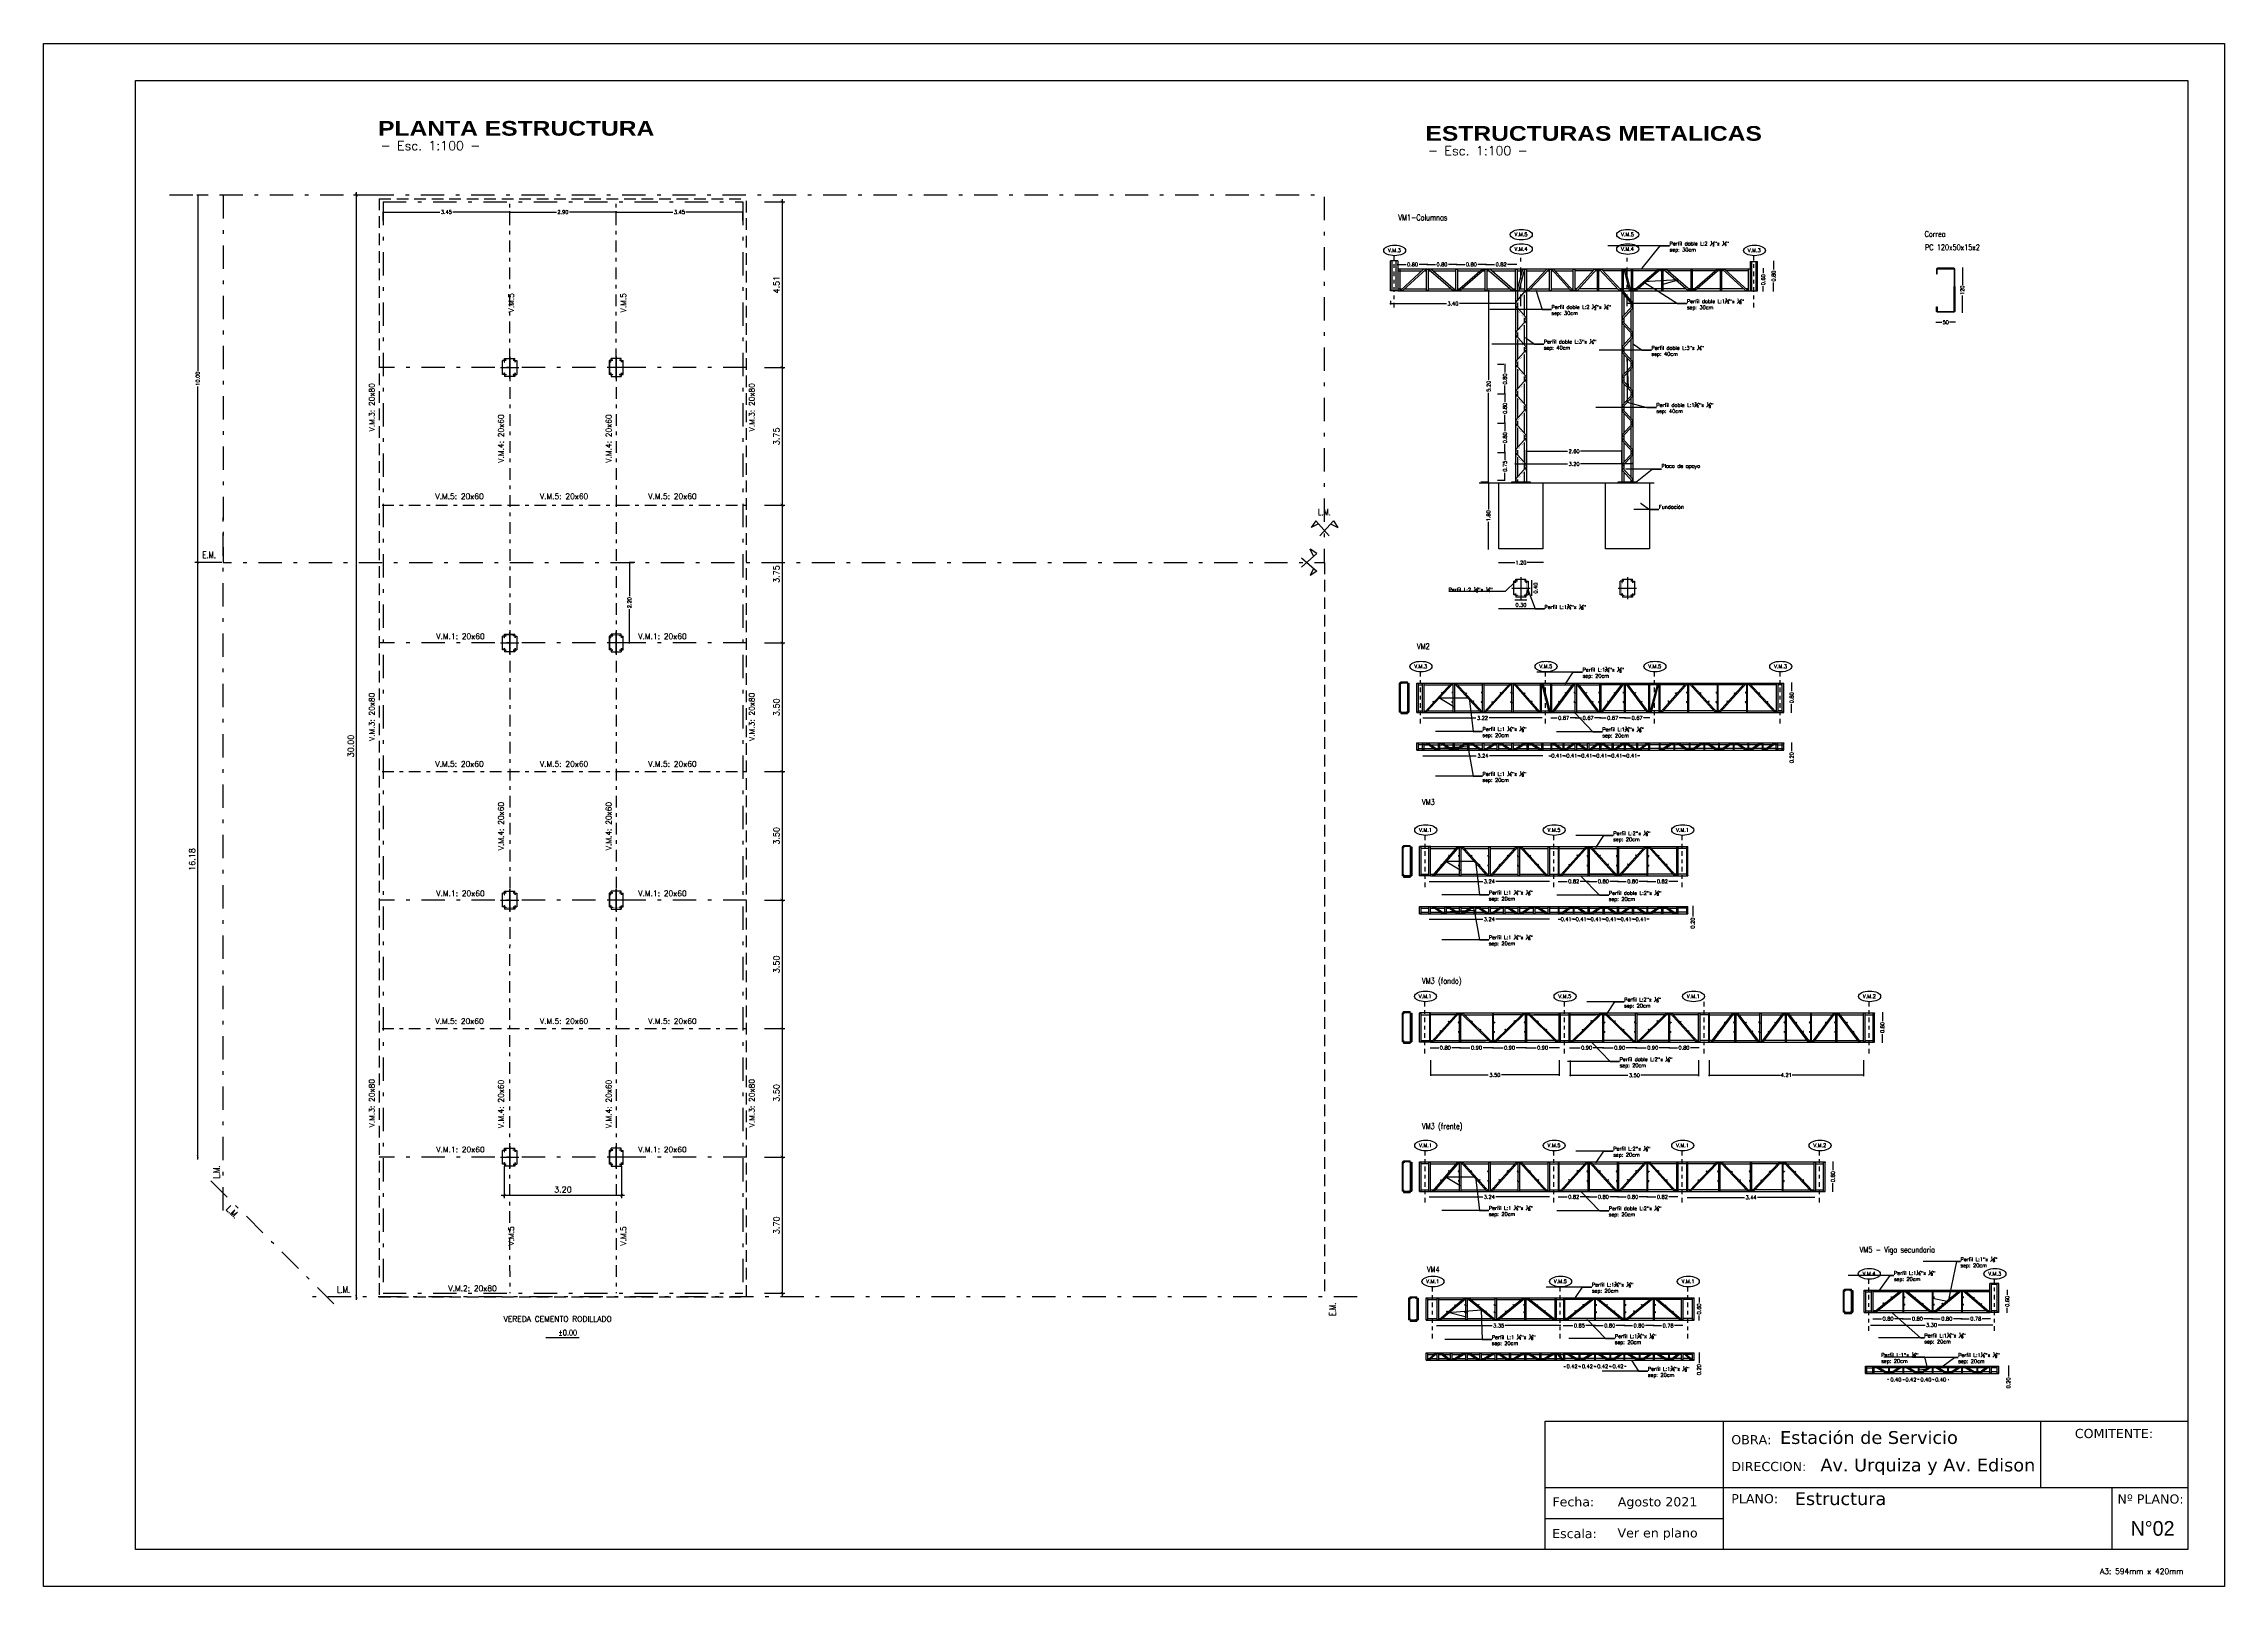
# Model space of a CAD drawing. Header units: millimetres. Extents: x 15 to 74, y 2 to 179.
# Drawn here: x 14.6 to 74, y 87.3 to 129.3 of the extents above; entities that cross this region are included whole.
import ezdxf
from ezdxf import colors
from ezdxf.entities.mleader import LeaderData, LeaderLine
from ezdxf.enums import TextEntityAlignment as Align
from ezdxf.math import Vec2, Vec3

# ---------------------------------------------------------------- set-up
doc = ezdxf.new("R2010")
doc.units = ezdxf.units.MM
for name, pattern in [('DASHDOT', [25.4, 12.7, -6.35, 0, -6.35]), ('DASHED2', [9.525, 6.35, -3.175]), ('HIDDEN', [0.375, 0.25, -0.125])]:
    doc.linetypes.add(name, pattern=pattern)
for name, color, linetype in [('0-CORTES', 1, 'Continuous'), ('00-CORTE', 4, 'Continuous'), ('00-COTAS', 1, 'Continuous'), ('00-EJES', 2, 'DASHDOT'), ('00-NIVELES', 3, 'Continuous'), ('00-PROYECCION', 2, 'HIDDEN'), ('00-REFE', 2, 'Continuous'), ('00-TEXTO', 4, 'Continuous'), ('04', 4, 'Continuous'), ('Cordones', 4, 'Continuous'), ('Cuadro de rotulación', 3, 'Continuous'), ('Diagonales', 12, 'Continuous'), ('Ejes Column', 5, 'Continuous'), ('EjeV.M. 2', 4, 'DASHDOT'), ('EjeV.M.1', 5, 'DASHDOT'), ('EjeV.M.2', 3, 'DASHDOT'), ('EjeV.M.4', 6, 'DASHDOT'), ('EjeV.M.5', 4, 'DASHDOT'), ('MARCO DE CARATULA', 6, 'Continuous'), ('TEXTO', 7, 'Continuous'), ('TEXTO_ROTULO', 2, 'Continuous'), ('Vigas - frontal', 8, 'Continuous'), ('ZAP-NERV', 5, 'Continuous')]:
    doc.layers.add(name, color=color, linetype=linetype)
doc.layers.add('0-CYPE1', color=2, linetype='Continuous', lineweight=18)
doc.styles.add('ARIAL', font='Simplex.shx')
doc.styles.add('COTAS', font='simplex.shx')
doc.styles.add('CYPETXT', font='PER_____.TTF', dxfattribs={"height": 0.2})
doc.styles.add('ROMANS', font='romans')
doc.styles.add('SANSSERIFBOLD', font='sasb____.pfb', dxfattribs={"width": 1.2})
doc.styles.add('Verdana', font='verdana.ttf')
doc.dimstyles.new('cotas-100', dxfattribs={"dimscale": 0.8, "dimtxt": 0.2, "dimasz": 0.1, "dimexe": 0.1, "dimexo": 0.05, "dimgap": 0.09, "dimtad": 1, "dimzin": 0, "dimdsep": 46, "dimtxsty": 'COTAS', "dimblk": 'ARCHTICK', "dimblk1": 'ARCHTICK', "dimblk2": 'ARCHTICK', "dimsah": 1, "dimcen": 0.09, "dimdle": 0.1, "dimse1": 1, "dimclrd": 1, "dimclre": 1, "dimclrt": 2, "dimadec": 0, "dimazin": 0, "dimtfac": 1, "dimtofl": 0, "dimtmove": 1, "dimatfit": 3, "dimldrblk": 'ARCHTICK', "dimfxl": 1, "dimtolj": 1, "dimtzin": 0, "dimarcsym": 0})
doc.dimstyles.new('COTAS01', dxfattribs={"dimscale": 0.5, "dimtxt": 0.2, "dimasz": 0.05, "dimexe": 0.05, "dimexo": 1, "dimgap": 0.05, "dimtad": 0, "dimzin": 0, "dimdsep": 46, "dimtxsty": 'COTAS', "dimblk1": 'ARCHTICK', "dimblk2": 'ARCHTICK', "dimsah": 1, "dimcen": 0.05, "dimdle": 0.03, "dimclrd": 1, "dimclre": 1, "dimclrt": 2, "dimadec": 0, "dimazin": 0, "dimtfac": 1, "dimtofl": 0, "dimtmove": 0, "dimatfit": 3, "dimldrblk": 'ARCHTICK', "dimfxl": 1, "dimtolj": 1, "dimtzin": 0, "dimarcsym": 0})

# ---------------------------------------------------------------- blocks, each defined once
blk = doc.blocks.new('_ARCHTICK')
at = {"color": 0, "linetype": 'ByBlock', "const_width": 0.15}
blk.add_lwpolyline([(-0.5, -0.5), (0.5, 0.5)], dxfattribs=at)
blk = doc.blocks.new('*D5')
at = {"layer": 'DEFPOINTS', "color": 0, "transparency": 16777216}
for p in [(33.732, 99.018), (33.732, 95.313), (34.7, 95.313)]:
    blk.add_point(p, dxfattribs=at)
at = {"layer": 'Diagonales', "color": 1, "lineweight": -2, "transparency": 16777216}
for p, q in [((34.22, 99.018), (34.78, 99.018)), ((34.7, 99.098), (34.7, 95.233)), ((34.22, 95.313), (34.78, 95.313))]:
    blk.add_line(p, q, dxfattribs=at)
at = {"layer": 'Diagonales', "color": 1, "lineweight": -2, "transparency": 16777216, "xscale": 0.08000000000000002, "yscale": 0.08000000000000002, "zscale": 0.08000000000000002}
for p, rotation in [((34.7, 99.018), 90), ((34.7, 95.313), 270)]:
    blk.add_blockref('_ARCHTICK', p, dxfattribs=dict(at, rotation=rotation))
at = {"layer": 'Diagonales', "color": 2, "transparency": 16777216, "insert": (34.548, 97.165), "char_height": 0.16, "attachment_point": 5, "rotation": 90, "style": 'COTAS'}
blk.add_mtext('\\A1;3.70', dxfattribs=at)
blk = doc.blocks.new('*D4')
at = {"color": 1, "lineweight": -2, "transparency": 16777216}
for p, q in [((23.692, 125.213), (23.028, 125.213)), ((23.108, 95.133), (23.108, 125.293))]:
    blk.add_line(p, q, dxfattribs=at)
at = {"layer": 'DEFPOINTS', "color": 0, "transparency": 16777216}
for p in [(23.108, 125.213), (23.732, 125.213), (25.732, 95.213)]:
    blk.add_point(p, dxfattribs=at)
at = {"color": 1, "lineweight": -2, "transparency": 16777216, "xscale": 0.08000000000000002, "yscale": 0.08000000000000002, "zscale": 0.08000000000000002}
for p, rotation in [((23.108, 125.213), 90), ((23.108, 95.213), 270)]:
    blk.add_blockref('_ARCHTICK', p, dxfattribs=dict(at, rotation=rotation))
at = {"color": 2, "transparency": 16777216, "insert": (22.956, 110.213), "char_height": 0.16, "attachment_point": 5, "rotation": 90, "style": 'COTAS'}
blk.add_mtext('\\A1;30.00', dxfattribs=at)
blk = doc.blocks.new('_Dot')
at = {"color": 0, "linetype": 'ByBlock', "lineweight": -2}
blk.add_line((-0.5, 0), (-1, 0), dxfattribs=at)
at = {"color": 0, "linetype": 'ByBlock', "const_width": 0.5}
blk.add_lwpolyline([(-0.25, 0, 1), (0.25, 0, 1)], format="xyb", close=True, dxfattribs=at)
blk = doc.blocks.new('DOT')
at = {"layer": 'ZAP-NERV', "color": 0, "linetype": 'ByBlock'}
blk.add_line((-0.5, 0), (-1, 0), dxfattribs=at)
at = {"layer": 'ZAP-NERV', "color": 0, "linetype": 'ByBlock', "const_width": 0.5}
blk.add_lwpolyline([(-0.25, 0, 1), (0.25, 0, 1)], format="xyb", close=True, dxfattribs=at)
blk = doc.blocks.new('*D6')
at = {"layer": 'DEFPOINTS', "color": 0, "ltscale": 0.05, "transparency": 16777216}
for p in [(27.133, 98.818), (30.332, 98.818), (30.332, 97.984)]:
    blk.add_point(p, dxfattribs=at)
at = {"layer": 'Diagonales', "color": 1, "lineweight": -2, "ltscale": 0.05, "transparency": 16777216}
for p, q in [((27.133, 98.778), (27.133, 97.904)), ((30.332, 98.778), (30.332, 97.904)), ((27.053, 97.984), (30.412, 97.984))]:
    blk.add_line(p, q, dxfattribs=at)
at = {"layer": 'Diagonales', "color": 1, "lineweight": -2, "ltscale": 0.05, "transparency": 16777216, "xscale": 0.08000000000000002, "yscale": 0.08000000000000002, "zscale": 0.08000000000000002, "rotation": 180}
blk.add_blockref('_ARCHTICK', (27.133, 97.984), dxfattribs=at)
at = {"layer": 'Diagonales', "color": 1, "lineweight": -2, "ltscale": 0.05, "transparency": 16777216, "xscale": 0.08000000000000002, "yscale": 0.08000000000000002, "zscale": 0.08000000000000002}
blk.add_blockref('_ARCHTICK', (30.332, 97.984), dxfattribs=at)
at = {"layer": 'Diagonales', "color": 2, "ltscale": 0.05, "transparency": 16777216, "insert": (28.732, 98.136), "char_height": 0.16, "attachment_point": 5, "style": 'COTAS'}
blk.add_mtext('\\A1;3.20', dxfattribs=at)
blk = doc.blocks.new('*D7')
at = {"layer": '00-COTAS', "color": 1, "lineweight": -2, "transparency": 16777216}
for p, q in [((18.784, 98.953), (18.784, 115.293)), ((19.438, 115.213), (18.704, 115.213))]:
    blk.add_line(p, q, dxfattribs=at)
at = {"layer": 'DEFPOINTS', "color": 0, "transparency": 16777216}
for p in [(18.784, 115.213), (19.478, 115.213), (19.478, 99.033)]:
    blk.add_point(p, dxfattribs=at)
at = {"layer": '00-COTAS', "color": 1, "lineweight": -2, "transparency": 16777216, "xscale": 0.08000000000000002, "yscale": 0.08000000000000002, "zscale": 0.08000000000000002}
for p, rotation in [((18.784, 115.213), 90), ((18.784, 99.033), 270)]:
    blk.add_blockref('_ARCHTICK', p, dxfattribs=dict(at, rotation=rotation))
at = {"layer": '00-COTAS', "color": 2, "transparency": 16777216, "insert": (18.632, 107.123), "char_height": 0.16, "attachment_point": 5, "rotation": 90, "style": 'COTAS'}
blk.add_mtext('\\A1;16.18', dxfattribs=at)
blk = doc.blocks.new('*D8')
at = {"layer": 'DEFPOINTS', "color": 0, "transparency": 16777216}
for p in [(33.732, 102.518), (33.732, 99.018), (34.7, 99.018)]:
    blk.add_point(p, dxfattribs=at)
at = {"layer": 'Diagonales', "color": 1, "lineweight": -2, "transparency": 16777216}
for p, q in [((34.22, 102.518), (34.78, 102.518)), ((34.7, 102.598), (34.7, 98.938)), ((34.22, 99.018), (34.78, 99.018))]:
    blk.add_line(p, q, dxfattribs=at)
at = {"layer": 'Diagonales', "color": 1, "lineweight": -2, "transparency": 16777216, "xscale": 0.08000000000000002, "yscale": 0.08000000000000002, "zscale": 0.08000000000000002}
for p, rotation in [((34.7, 102.518), 90), ((34.7, 99.018), 270)]:
    blk.add_blockref('_ARCHTICK', p, dxfattribs=dict(at, rotation=rotation))
at = {"layer": 'Diagonales', "color": 2, "transparency": 16777216, "insert": (34.548, 100.768), "char_height": 0.16, "attachment_point": 5, "rotation": 90, "style": 'COTAS'}
blk.add_mtext('\\A1;3.50', dxfattribs=at)
blk = doc.blocks.new('*D9')
at = {"layer": 'DEFPOINTS', "color": 0, "transparency": 16777216}
for p in [(33.732, 106.018), (33.732, 102.518), (34.7, 102.518)]:
    blk.add_point(p, dxfattribs=at)
at = {"layer": 'Diagonales', "color": 1, "lineweight": -2, "transparency": 16777216}
for p, q in [((34.22, 106.018), (34.78, 106.018)), ((34.7, 106.098), (34.7, 102.438)), ((34.22, 102.518), (34.78, 102.518))]:
    blk.add_line(p, q, dxfattribs=at)
at = {"layer": 'Diagonales', "color": 1, "lineweight": -2, "transparency": 16777216, "xscale": 0.08000000000000002, "yscale": 0.08000000000000002, "zscale": 0.08000000000000002}
for p, rotation in [((34.7, 106.018), 90), ((34.7, 102.518), 270)]:
    blk.add_blockref('_ARCHTICK', p, dxfattribs=dict(at, rotation=rotation))
at = {"layer": 'Diagonales', "color": 2, "transparency": 16777216, "insert": (34.548, 104.268), "char_height": 0.16, "attachment_point": 5, "rotation": 90, "style": 'COTAS'}
blk.add_mtext('\\A1;3.50', dxfattribs=at)
blk = doc.blocks.new('*D10')
at = {"layer": 'DEFPOINTS', "color": 0, "transparency": 16777216}
for p in [(33.732, 109.518), (33.732, 106.018), (34.7, 106.018)]:
    blk.add_point(p, dxfattribs=at)
at = {"layer": 'Diagonales', "color": 1, "lineweight": -2, "transparency": 16777216}
for p, q in [((34.22, 109.518), (34.78, 109.518)), ((34.7, 109.598), (34.7, 105.938)), ((34.22, 106.018), (34.78, 106.018))]:
    blk.add_line(p, q, dxfattribs=at)
at = {"layer": 'Diagonales', "color": 1, "lineweight": -2, "transparency": 16777216, "xscale": 0.08000000000000002, "yscale": 0.08000000000000002, "zscale": 0.08000000000000002}
for p, rotation in [((34.7, 109.518), 90), ((34.7, 106.018), 270)]:
    blk.add_blockref('_ARCHTICK', p, dxfattribs=dict(at, rotation=rotation))
at = {"layer": 'Diagonales', "color": 2, "transparency": 16777216, "insert": (34.548, 107.768), "char_height": 0.16, "attachment_point": 5, "rotation": 90, "style": 'COTAS'}
blk.add_mtext('\\A1;3.50', dxfattribs=at)
blk = doc.blocks.new('*D11')
at = {"layer": 'DEFPOINTS', "color": 0, "transparency": 16777216}
for p in [(33.732, 113.018), (33.732, 109.518), (34.7, 109.518)]:
    blk.add_point(p, dxfattribs=at)
at = {"layer": 'Diagonales', "color": 1, "lineweight": -2, "transparency": 16777216}
for p, q in [((34.22, 113.018), (34.78, 113.018)), ((34.7, 113.098), (34.7, 109.438)), ((34.22, 109.518), (34.78, 109.518))]:
    blk.add_line(p, q, dxfattribs=at)
at = {"layer": 'Diagonales', "color": 1, "lineweight": -2, "transparency": 16777216, "xscale": 0.08000000000000002, "yscale": 0.08000000000000002, "zscale": 0.08000000000000002}
for p, rotation in [((34.7, 113.018), 90), ((34.7, 109.518), 270)]:
    blk.add_blockref('_ARCHTICK', p, dxfattribs=dict(at, rotation=rotation))
at = {"layer": 'Diagonales', "color": 2, "transparency": 16777216, "insert": (34.548, 111.268), "char_height": 0.16, "attachment_point": 5, "rotation": 90, "style": 'COTAS'}
blk.add_mtext('\\A1;3.50', dxfattribs=at)
blk = doc.blocks.new('*D12')
at = {"layer": 'DEFPOINTS', "color": 0, "transparency": 16777216}
for p in [(33.732, 116.768), (33.732, 113.018), (34.7, 113.018)]:
    blk.add_point(p, dxfattribs=at)
at = {"layer": 'Diagonales', "color": 1, "lineweight": -2, "transparency": 16777216}
for p, q in [((34.22, 116.768), (34.78, 116.768)), ((34.7, 116.848), (34.7, 112.938)), ((34.22, 113.018), (34.78, 113.018))]:
    blk.add_line(p, q, dxfattribs=at)
at = {"layer": 'Diagonales', "color": 1, "lineweight": -2, "transparency": 16777216, "xscale": 0.08000000000000002, "yscale": 0.08000000000000002, "zscale": 0.08000000000000002}
for p, rotation in [((34.7, 116.768), 90), ((34.7, 113.018), 270)]:
    blk.add_blockref('_ARCHTICK', p, dxfattribs=dict(at, rotation=rotation))
at = {"layer": 'Diagonales', "color": 2, "transparency": 16777216, "insert": (34.548, 114.893), "char_height": 0.16, "attachment_point": 5, "rotation": 90, "style": 'COTAS'}
blk.add_mtext('\\A1;3.75', dxfattribs=at)
blk = doc.blocks.new('*D13')
at = {"layer": 'DEFPOINTS', "color": 0, "transparency": 16777216}
for p in [(33.732, 120.518), (33.732, 116.768), (34.7, 116.768)]:
    blk.add_point(p, dxfattribs=at)
at = {"layer": 'Diagonales', "color": 1, "lineweight": -2, "transparency": 16777216}
for p, q in [((34.7, 120.598), (34.7, 116.688)), ((34.22, 120.518), (34.78, 120.518)), ((34.22, 116.768), (34.78, 116.768))]:
    blk.add_line(p, q, dxfattribs=at)
at = {"layer": 'Diagonales', "color": 1, "lineweight": -2, "transparency": 16777216, "xscale": 0.08000000000000002, "yscale": 0.08000000000000002, "zscale": 0.08000000000000002}
for p, rotation in [((34.7, 120.518), 90), ((34.7, 116.768), 270)]:
    blk.add_blockref('_ARCHTICK', p, dxfattribs=dict(at, rotation=rotation))
at = {"layer": 'Diagonales', "color": 2, "transparency": 16777216, "insert": (34.548, 118.643), "char_height": 0.16, "attachment_point": 5, "rotation": 90, "style": 'COTAS'}
blk.add_mtext('\\A1;3.75', dxfattribs=at)
blk = doc.blocks.new('*D14')
at = {"layer": 'DEFPOINTS', "color": 0, "transparency": 16777216}
for p in [(33.732, 125.024), (33.732, 120.518), (34.7, 120.518)]:
    blk.add_point(p, dxfattribs=at)
at = {"layer": 'Diagonales', "color": 1, "lineweight": -2, "transparency": 16777216}
for p, q in [((34.22, 125.024), (34.78, 125.024)), ((34.7, 125.104), (34.7, 120.438)), ((34.22, 120.518), (34.78, 120.518))]:
    blk.add_line(p, q, dxfattribs=at)
at = {"layer": 'Diagonales', "color": 1, "lineweight": -2, "transparency": 16777216, "xscale": 0.08000000000000002, "yscale": 0.08000000000000002, "zscale": 0.08000000000000002}
for p, rotation in [((34.7, 125.024), 90), ((34.7, 120.518), 270)]:
    blk.add_blockref('_ARCHTICK', p, dxfattribs=dict(at, rotation=rotation))
at = {"layer": 'Diagonales', "color": 2, "transparency": 16777216, "insert": (34.548, 122.771), "char_height": 0.16, "attachment_point": 5, "rotation": 90, "style": 'COTAS'}
blk.add_mtext('\\A1;4.51', dxfattribs=at)
blk = doc.blocks.new('*D15')
at = {"layer": 'DEFPOINTS', "color": 0, "transparency": 16777216}
for p in [(23.832, 125.024), (27.283, 125.123), (27.283, 124.751)]:
    blk.add_point(p, dxfattribs=at)
at = {"layer": 'Diagonales', "color": 1, "lineweight": -2, "transparency": 16777216}
for p, q in [((23.817, 124.751), (25.38, 124.751)), ((27.298, 124.751), (25.735, 124.751)), ((23.832, 124.524), (23.832, 124.726)), ((27.283, 124.623), (27.283, 124.726))]:
    blk.add_line(p, q, dxfattribs=at)
at = {"layer": 'Diagonales', "color": 1, "lineweight": -2, "transparency": 16777216, "xscale": 0.025, "yscale": 0.025, "zscale": 0.025, "rotation": 180}
blk.add_blockref('_ARCHTICK', (23.832, 124.751), dxfattribs=at)
at = {"layer": 'Diagonales', "color": 1, "lineweight": -2, "transparency": 16777216, "xscale": 0.025, "yscale": 0.025, "zscale": 0.025}
blk.add_blockref('_ARCHTICK', (27.283, 124.751), dxfattribs=at)
at = {"layer": 'Diagonales', "color": 2, "transparency": 16777216, "insert": (25.558, 124.751), "char_height": 0.1, "attachment_point": 5, "style": 'COTAS'}
blk.add_mtext('\\A1;3.45', dxfattribs=at)
blk = doc.blocks.new('*D16')
at = {"layer": 'DEFPOINTS', "color": 0, "transparency": 16777216}
for p in [(30.182, 125.024), (30.182, 124.749), (27.283, 124.024)]:
    blk.add_point(p, dxfattribs=at)
at = {"layer": 'Diagonales', "color": 1, "lineweight": -2, "transparency": 16777216}
for p, q in [((27.268, 124.749), (28.555, 124.749)), ((27.283, 124.524), (27.283, 124.774)), ((30.197, 124.749), (28.91, 124.749)), ((30.182, 124.524), (30.182, 124.724))]:
    blk.add_line(p, q, dxfattribs=at)
at = {"layer": 'Diagonales', "color": 1, "lineweight": -2, "transparency": 16777216, "xscale": 0.025, "yscale": 0.025, "zscale": 0.025, "rotation": 180}
blk.add_blockref('_ARCHTICK', (27.283, 124.749), dxfattribs=at)
at = {"layer": 'Diagonales', "color": 1, "lineweight": -2, "transparency": 16777216, "xscale": 0.025, "yscale": 0.025, "zscale": 0.025}
blk.add_blockref('_ARCHTICK', (30.182, 124.749), dxfattribs=at)
at = {"layer": 'Diagonales', "color": 2, "transparency": 16777216, "insert": (28.732, 124.749), "char_height": 0.1, "attachment_point": 5, "style": 'COTAS'}
blk.add_mtext('\\A1;2.90', dxfattribs=at)
blk = doc.blocks.new('*D17')
at = {"layer": 'DEFPOINTS', "color": 0, "transparency": 16777216}
for p in [(33.632, 125.024), (33.632, 124.749), (30.182, 124.024)]:
    blk.add_point(p, dxfattribs=at)
at = {"layer": 'Diagonales', "color": 1, "lineweight": -2, "transparency": 16777216}
for p, q in [((30.167, 124.749), (31.73, 124.749)), ((30.182, 124.524), (30.182, 124.774)), ((33.647, 124.749), (32.085, 124.749)), ((33.632, 124.524), (33.632, 124.724))]:
    blk.add_line(p, q, dxfattribs=at)
at = {"layer": 'Diagonales', "color": 1, "lineweight": -2, "transparency": 16777216, "xscale": 0.025, "yscale": 0.025, "zscale": 0.025, "rotation": 180}
blk.add_blockref('_ARCHTICK', (30.182, 124.749), dxfattribs=at)
at = {"layer": 'Diagonales', "color": 1, "lineweight": -2, "transparency": 16777216, "xscale": 0.025, "yscale": 0.025, "zscale": 0.025}
blk.add_blockref('_ARCHTICK', (33.632, 124.749), dxfattribs=at)
at = {"layer": 'Diagonales', "color": 2, "transparency": 16777216, "insert": (31.907, 124.749), "char_height": 0.1, "attachment_point": 5, "style": 'COTAS'}
blk.add_mtext('\\A1;3.45', dxfattribs=at)
blk = doc.blocks.new('*D32')
at = {"layer": 'DEFPOINTS', "color": 0, "transparency": 16777216}
for p in [(56.672, 106.686), (57.472, 106.686), (57.472, 106.527)]:
    blk.add_point(p, dxfattribs=at)
at = {"layer": 'Diagonales', "color": 1, "lineweight": -2, "transparency": 16777216}
for p, q in [((56.657, 106.527), (56.894, 106.527)), ((57.487, 106.527), (57.249, 106.527))]:
    blk.add_line(p, q, dxfattribs=at)
at = {"layer": 'Diagonales', "color": 1, "lineweight": -2, "transparency": 16777216, "xscale": 0.025, "yscale": 0.025, "zscale": 0.025, "rotation": 180}
blk.add_blockref('_ARCHTICK', (56.672, 106.527), dxfattribs=at)
at = {"layer": 'Diagonales', "color": 1, "lineweight": -2, "transparency": 16777216, "xscale": 0.025, "yscale": 0.025, "zscale": 0.025}
blk.add_blockref('_ARCHTICK', (57.472, 106.527), dxfattribs=at)
at = {"layer": 'Diagonales', "color": 2, "transparency": 16777216, "insert": (57.072, 106.527), "char_height": 0.1, "attachment_point": 5, "style": 'COTAS'}
blk.add_mtext('\\A1;0.80', dxfattribs=at)
blk = doc.blocks.new('*D33')
at = {"layer": 'DEFPOINTS', "color": 0, "transparency": 16777216}
for p in [(57.472, 106.686), (58.272, 106.686), (58.272, 106.527)]:
    blk.add_point(p, dxfattribs=at)
at = {"layer": 'Diagonales', "color": 1, "lineweight": -2, "transparency": 16777216}
for p, q in [((57.457, 106.527), (57.694, 106.527)), ((58.287, 106.527), (58.049, 106.527))]:
    blk.add_line(p, q, dxfattribs=at)
at = {"layer": 'Diagonales', "color": 1, "lineweight": -2, "transparency": 16777216, "xscale": 0.025, "yscale": 0.025, "zscale": 0.025, "rotation": 180}
blk.add_blockref('_ARCHTICK', (57.472, 106.527), dxfattribs=at)
at = {"layer": 'Diagonales', "color": 1, "lineweight": -2, "transparency": 16777216, "xscale": 0.025, "yscale": 0.025, "zscale": 0.025}
blk.add_blockref('_ARCHTICK', (58.272, 106.527), dxfattribs=at)
at = {"layer": 'Diagonales', "color": 2, "transparency": 16777216, "insert": (57.872, 106.527), "char_height": 0.1, "attachment_point": 5, "style": 'COTAS'}
blk.add_mtext('\\A1;0.80', dxfattribs=at)
blk = doc.blocks.new('*D34')
at = {"layer": 'DEFPOINTS', "color": 0, "transparency": 16777216}
for p in [(58.272, 106.686), (59.088, 106.686), (59.088, 106.527)]:
    blk.add_point(p, dxfattribs=at)
at = {"layer": 'Diagonales', "color": 1, "lineweight": -2, "transparency": 16777216}
for p, q in [((58.257, 106.527), (58.502, 106.527)), ((59.103, 106.527), (58.857, 106.527))]:
    blk.add_line(p, q, dxfattribs=at)
at = {"layer": 'Diagonales', "color": 1, "lineweight": -2, "transparency": 16777216, "xscale": 0.025, "yscale": 0.025, "zscale": 0.025, "rotation": 180}
blk.add_blockref('_ARCHTICK', (58.272, 106.527), dxfattribs=at)
at = {"layer": 'Diagonales', "color": 1, "lineweight": -2, "transparency": 16777216, "xscale": 0.025, "yscale": 0.025, "zscale": 0.025}
blk.add_blockref('_ARCHTICK', (59.088, 106.527), dxfattribs=at)
at = {"layer": 'Diagonales', "color": 2, "transparency": 16777216, "insert": (58.68, 106.527), "char_height": 0.1, "attachment_point": 5, "style": 'COTAS'}
blk.add_mtext('\\A1;0.82', dxfattribs=at)
blk = doc.blocks.new('*D35')
at = {"layer": 'DEFPOINTS', "color": 0, "transparency": 16777216}
for p in [(55.856, 106.686), (56.672, 106.686), (56.672, 106.527)]:
    blk.add_point(p, dxfattribs=at)
at = {"layer": 'Diagonales', "color": 1, "lineweight": -2, "transparency": 16777216}
for p, q in [((55.841, 106.527), (56.086, 106.527)), ((56.687, 106.527), (56.441, 106.527))]:
    blk.add_line(p, q, dxfattribs=at)
at = {"layer": 'Diagonales', "color": 1, "lineweight": -2, "transparency": 16777216, "xscale": 0.025, "yscale": 0.025, "zscale": 0.025, "rotation": 180}
blk.add_blockref('_ARCHTICK', (55.856, 106.527), dxfattribs=at)
at = {"layer": 'Diagonales', "color": 1, "lineweight": -2, "transparency": 16777216, "xscale": 0.025, "yscale": 0.025, "zscale": 0.025}
blk.add_blockref('_ARCHTICK', (56.672, 106.527), dxfattribs=at)
at = {"layer": 'Diagonales', "color": 2, "transparency": 16777216, "insert": (56.264, 106.527), "char_height": 0.1, "attachment_point": 5, "style": 'COTAS'}
blk.add_mtext('\\A1;0.82', dxfattribs=at)
blk = doc.blocks.new('*D36')
at = {"layer": 'DEFPOINTS', "color": 0, "transparency": 16777216}
for p in [(52.344, 106.686), (55.588, 106.686), (55.588, 106.527)]:
    blk.add_point(p, dxfattribs=at)
at = {"layer": 'Vigas - frontal', "color": 1, "lineweight": -2, "transparency": 16777216}
for p, q in [((52.329, 106.526), (53.786, 106.526)), ((55.603, 106.527), (54.146, 106.526))]:
    blk.add_line(p, q, dxfattribs=at)
at = {"layer": 'Vigas - frontal', "color": 1, "lineweight": -2, "transparency": 16777216, "xscale": 0.025, "yscale": 0.025, "zscale": 0.025}
for p, rotation in [((52.344, 106.526), 180.0007076270295), ((55.588, 106.527), 0.000707627029495103)]:
    blk.add_blockref('_ARCHTICK', p, dxfattribs=dict(at, rotation=rotation))
at = {"layer": 'Vigas - frontal', "color": 2, "transparency": 16777216, "insert": (53.966, 106.526), "char_height": 0.1, "attachment_point": 5, "rotation": 0.00071, "style": 'COTAS'}
blk.add_mtext('\\A1;3.24', dxfattribs=at)
blk = doc.blocks.new('*D37')
at = {"layer": 'DEFPOINTS', "color": 0, "transparency": 16777216}
for p in [(56.323, 111.137), (56.991, 111.137), (56.991, 110.978)]:
    blk.add_point(p, dxfattribs=at)
at = {"layer": 'Diagonales', "color": 1, "lineweight": -2, "transparency": 16777216}
for p, q in [((56.308, 110.978), (56.48, 110.978)), ((57.006, 110.978), (56.835, 110.978))]:
    blk.add_line(p, q, dxfattribs=at)
at = {"layer": 'Diagonales', "color": 1, "lineweight": -2, "transparency": 16777216, "xscale": 0.025, "yscale": 0.025, "zscale": 0.025, "rotation": 180}
blk.add_blockref('_ARCHTICK', (56.323, 110.978), dxfattribs=at)
at = {"layer": 'Diagonales', "color": 1, "lineweight": -2, "transparency": 16777216, "xscale": 0.025, "yscale": 0.025, "zscale": 0.025}
blk.add_blockref('_ARCHTICK', (56.991, 110.978), dxfattribs=at)
at = {"layer": 'Diagonales', "color": 2, "transparency": 16777216, "insert": (56.657, 110.978), "char_height": 0.1, "attachment_point": 5, "style": 'COTAS'}
blk.add_mtext('\\A1;0.67', dxfattribs=at)
blk = doc.blocks.new('*D38')
at = {"layer": 'DEFPOINTS', "color": 0, "transparency": 16777216}
for p in [(56.991, 111.137), (57.659, 111.137), (57.659, 110.978)]:
    blk.add_point(p, dxfattribs=at)
at = {"layer": 'Diagonales', "color": 1, "lineweight": -2, "transparency": 16777216}
for p, q in [((56.976, 110.978), (57.148, 110.978)), ((57.674, 110.978), (57.503, 110.978))]:
    blk.add_line(p, q, dxfattribs=at)
at = {"layer": 'Diagonales', "color": 1, "lineweight": -2, "transparency": 16777216, "xscale": 0.025, "yscale": 0.025, "zscale": 0.025, "rotation": 180}
blk.add_blockref('_ARCHTICK', (56.991, 110.978), dxfattribs=at)
at = {"layer": 'Diagonales', "color": 1, "lineweight": -2, "transparency": 16777216, "xscale": 0.025, "yscale": 0.025, "zscale": 0.025}
blk.add_blockref('_ARCHTICK', (57.659, 110.978), dxfattribs=at)
at = {"layer": 'Diagonales', "color": 2, "transparency": 16777216, "insert": (57.325, 110.978), "char_height": 0.1, "attachment_point": 5, "style": 'COTAS'}
blk.add_mtext('\\A1;0.67', dxfattribs=at)
blk = doc.blocks.new('*D39')
at = {"layer": 'DEFPOINTS', "color": 0, "transparency": 16777216}
for p in [(57.659, 111.137), (58.325, 111.137), (58.325, 110.978)]:
    blk.add_point(p, dxfattribs=at)
at = {"layer": 'Diagonales', "color": 1, "lineweight": -2, "transparency": 16777216}
for p, q in [((57.644, 110.978), (57.815, 110.978)), ((58.34, 110.978), (58.17, 110.978))]:
    blk.add_line(p, q, dxfattribs=at)
at = {"layer": 'Diagonales', "color": 1, "lineweight": -2, "transparency": 16777216, "xscale": 0.025, "yscale": 0.025, "zscale": 0.025, "rotation": 180}
blk.add_blockref('_ARCHTICK', (57.659, 110.978), dxfattribs=at)
at = {"layer": 'Diagonales', "color": 1, "lineweight": -2, "transparency": 16777216, "xscale": 0.025, "yscale": 0.025, "zscale": 0.025}
blk.add_blockref('_ARCHTICK', (58.325, 110.978), dxfattribs=at)
at = {"layer": 'Diagonales', "color": 2, "transparency": 16777216, "insert": (57.992, 110.978), "char_height": 0.1, "attachment_point": 5, "style": 'COTAS'}
blk.add_mtext('\\A1;0.67', dxfattribs=at)
blk = doc.blocks.new('*D40')
at = {"layer": 'DEFPOINTS', "color": 0, "transparency": 16777216}
for p in [(55.657, 111.137), (56.323, 111.137), (56.323, 110.978)]:
    blk.add_point(p, dxfattribs=at)
at = {"layer": 'Diagonales', "color": 1, "lineweight": -2, "transparency": 16777216}
for p, q in [((55.642, 110.978), (55.813, 110.978)), ((56.338, 110.978), (56.168, 110.978))]:
    blk.add_line(p, q, dxfattribs=at)
at = {"layer": 'Diagonales', "color": 1, "lineweight": -2, "transparency": 16777216, "xscale": 0.025, "yscale": 0.025, "zscale": 0.025, "rotation": 180}
blk.add_blockref('_ARCHTICK', (55.657, 110.978), dxfattribs=at)
at = {"layer": 'Diagonales', "color": 1, "lineweight": -2, "transparency": 16777216, "xscale": 0.025, "yscale": 0.025, "zscale": 0.025}
blk.add_blockref('_ARCHTICK', (56.323, 110.978), dxfattribs=at)
at = {"layer": 'Diagonales', "color": 2, "transparency": 16777216, "insert": (55.99, 110.978), "char_height": 0.1, "attachment_point": 5, "style": 'COTAS'}
blk.add_mtext('\\A1;0.67', dxfattribs=at)
blk = doc.blocks.new('*D41')
at = {"layer": 'DEFPOINTS', "color": 0, "transparency": 16777216}
for p in [(52.169, 111.137), (55.391, 111.137), (55.391, 110.978)]:
    blk.add_point(p, dxfattribs=at)
at = {"layer": 'Diagonales', "color": 1, "lineweight": -2, "transparency": 16777216}
for p, q in [((52.154, 110.978), (53.603, 110.978)), ((55.406, 110.978), (53.958, 110.978))]:
    blk.add_line(p, q, dxfattribs=at)
at = {"layer": 'Diagonales', "color": 1, "lineweight": -2, "transparency": 16777216, "xscale": 0.025, "yscale": 0.025, "zscale": 0.025}
for p, rotation in [((52.169, 110.978), 180.0007122054697), ((55.391, 110.978), 0.0007122054697010053)]:
    blk.add_blockref('_ARCHTICK', p, dxfattribs=dict(at, rotation=rotation))
at = {"layer": 'Diagonales', "color": 2, "transparency": 16777216, "insert": (53.78, 110.978), "char_height": 0.1, "attachment_point": 5, "rotation": 0.00071, "style": 'COTAS'}
blk.add_mtext('\\A1;3.22', dxfattribs=at)
blk = doc.blocks.new('*D42')
at = {"layer": 'DEFPOINTS', "color": 0, "transparency": 16777216}
for p in [(61.812, 111.927), (61.812, 111.127), (62.201, 111.127)]:
    blk.add_point(p, dxfattribs=at)
at = {"layer": 'Diagonales', "color": 1, "lineweight": -2, "transparency": 16777216}
for p, q in [((62.201, 111.942), (62.201, 111.704)), ((62.201, 111.112), (62.201, 111.35))]:
    blk.add_line(p, q, dxfattribs=at)
at = {"layer": 'Diagonales', "color": 1, "lineweight": -2, "transparency": 16777216, "xscale": 0.025, "yscale": 0.025, "zscale": 0.025}
for p, rotation in [((62.201, 111.927), 90), ((62.201, 111.127), 270)]:
    blk.add_blockref('_ARCHTICK', p, dxfattribs=dict(at, rotation=rotation))
at = {"layer": 'Diagonales', "color": 2, "transparency": 16777216, "insert": (62.201, 111.527), "char_height": 0.1, "attachment_point": 5, "rotation": 90, "style": 'COTAS'}
blk.add_mtext('\\A1;0.80', dxfattribs=at)
blk = doc.blocks.new('*D43')
at = {"layer": 'DEFPOINTS', "color": 0, "transparency": 16777216}
for p in [(56.845, 94.795), (57.645, 94.795), (57.645, 94.436)]:
    blk.add_point(p, dxfattribs=at)
at = {"layer": 'Diagonales', "color": 1, "lineweight": -2, "transparency": 16777216}
for p, q in [((56.83, 94.436), (57.068, 94.436)), ((57.66, 94.436), (57.422, 94.436))]:
    blk.add_line(p, q, dxfattribs=at)
at = {"layer": 'Diagonales', "color": 1, "lineweight": -2, "transparency": 16777216, "xscale": 0.025, "yscale": 0.025, "zscale": 0.025, "rotation": 180}
blk.add_blockref('_ARCHTICK', (56.845, 94.436), dxfattribs=at)
at = {"layer": 'Diagonales', "color": 1, "lineweight": -2, "transparency": 16777216, "xscale": 0.025, "yscale": 0.025, "zscale": 0.025}
blk.add_blockref('_ARCHTICK', (57.645, 94.436), dxfattribs=at)
at = {"layer": 'Diagonales', "color": 2, "transparency": 16777216, "insert": (57.245, 94.436), "char_height": 0.1, "attachment_point": 5, "style": 'COTAS'}
blk.add_mtext('\\A1;0.80', dxfattribs=at)
blk = doc.blocks.new('*D44')
at = {"layer": 'DEFPOINTS', "color": 0, "transparency": 16777216}
for p in [(57.645, 94.795), (58.445, 94.795), (58.445, 94.436)]:
    blk.add_point(p, dxfattribs=at)
at = {"layer": 'Diagonales', "color": 1, "lineweight": -2, "transparency": 16777216}
for p, q in [((57.63, 94.436), (57.868, 94.436)), ((58.46, 94.436), (58.222, 94.436))]:
    blk.add_line(p, q, dxfattribs=at)
at = {"layer": 'Diagonales', "color": 1, "lineweight": -2, "transparency": 16777216, "xscale": 0.025, "yscale": 0.025, "zscale": 0.025, "rotation": 180}
blk.add_blockref('_ARCHTICK', (57.645, 94.436), dxfattribs=at)
at = {"layer": 'Diagonales', "color": 1, "lineweight": -2, "transparency": 16777216, "xscale": 0.025, "yscale": 0.025, "zscale": 0.025}
blk.add_blockref('_ARCHTICK', (58.445, 94.436), dxfattribs=at)
at = {"layer": 'Diagonales', "color": 2, "transparency": 16777216, "insert": (58.045, 94.436), "char_height": 0.1, "attachment_point": 5, "style": 'COTAS'}
blk.add_mtext('\\A1;0.80', dxfattribs=at)
blk = doc.blocks.new('*D45')
at = {"layer": 'DEFPOINTS', "color": 0, "transparency": 16777216}
for p in [(58.445, 94.795), (59.223, 94.795), (59.223, 94.436)]:
    blk.add_point(p, dxfattribs=at)
at = {"layer": 'Diagonales', "color": 1, "lineweight": -2, "transparency": 16777216}
for p, q in [((58.43, 94.436), (58.656, 94.436)), ((59.238, 94.436), (59.011, 94.436))]:
    blk.add_line(p, q, dxfattribs=at)
at = {"layer": 'Diagonales', "color": 1, "lineweight": -2, "transparency": 16777216, "xscale": 0.025, "yscale": 0.025, "zscale": 0.025, "rotation": 180}
blk.add_blockref('_ARCHTICK', (58.445, 94.436), dxfattribs=at)
at = {"layer": 'Diagonales', "color": 1, "lineweight": -2, "transparency": 16777216, "xscale": 0.025, "yscale": 0.025, "zscale": 0.025}
blk.add_blockref('_ARCHTICK', (59.223, 94.436), dxfattribs=at)
at = {"layer": 'Diagonales', "color": 2, "transparency": 16777216, "insert": (58.834, 94.436), "char_height": 0.1, "attachment_point": 5, "style": 'COTAS'}
blk.add_mtext('\\A1;0.78', dxfattribs=at)
blk = doc.blocks.new('*D46')
at = {"layer": 'DEFPOINTS', "color": 0, "transparency": 16777216}
for p in [(55.995, 94.785), (56.845, 94.795), (56.845, 94.436)]:
    blk.add_point(p, dxfattribs=at)
at = {"layer": 'Diagonales', "color": 1, "lineweight": -2, "transparency": 16777216}
for p, q in [((55.98, 94.436), (56.243, 94.436)), ((56.86, 94.436), (56.597, 94.436))]:
    blk.add_line(p, q, dxfattribs=at)
at = {"layer": 'Diagonales', "color": 1, "lineweight": -2, "transparency": 16777216, "xscale": 0.025, "yscale": 0.025, "zscale": 0.025, "rotation": 180}
blk.add_blockref('_ARCHTICK', (55.995, 94.436), dxfattribs=at)
at = {"layer": 'Diagonales', "color": 1, "lineweight": -2, "transparency": 16777216, "xscale": 0.025, "yscale": 0.025, "zscale": 0.025}
blk.add_blockref('_ARCHTICK', (56.845, 94.436), dxfattribs=at)
at = {"layer": 'Diagonales', "color": 2, "transparency": 16777216, "insert": (56.42, 94.436), "char_height": 0.1, "attachment_point": 5, "style": 'COTAS'}
blk.add_mtext('\\A1;0.85', dxfattribs=at)
blk = doc.blocks.new('*D47')
at = {"layer": 'DEFPOINTS', "color": 0, "transparency": 16777216}
for p in [(52.545, 94.596), (55.895, 94.595), (55.895, 94.436)]:
    blk.add_point(p, dxfattribs=at)
at = {"layer": 'Diagonales', "color": 1, "lineweight": -2, "transparency": 16777216}
for p, q in [((52.53, 94.436), (54.043, 94.436)), ((55.91, 94.436), (54.397, 94.436))]:
    blk.add_line(p, q, dxfattribs=at)
at = {"layer": 'Diagonales', "color": 1, "lineweight": -2, "transparency": 16777216, "xscale": 0.025, "yscale": 0.025, "zscale": 0.025}
for p, rotation in [((52.545, 94.436), 179.9945072073516), ((55.895, 94.436), 359.9945072073517)]:
    blk.add_blockref('_ARCHTICK', p, dxfattribs=dict(at, rotation=rotation))
at = {"layer": 'Diagonales', "color": 2, "transparency": 16777216, "insert": (54.22, 94.436), "char_height": 0.1, "attachment_point": 5, "rotation": 359.99451, "style": 'COTAS'}
blk.add_mtext('\\A1;3.35', dxfattribs=at)
blk = doc.blocks.new('*D48')
at = {"layer": 'DEFPOINTS', "color": 0, "transparency": 16777216}
for p in [(59.545, 95.186), (59.545, 94.586), (59.68, 94.586)]:
    blk.add_point(p, dxfattribs=at)
at = {"layer": 'Diagonales', "color": 1, "lineweight": -2, "transparency": 16777216}
for p, q in [((59.68, 95.201), (59.68, 95.063)), ((59.68, 94.571), (59.68, 94.708))]:
    blk.add_line(p, q, dxfattribs=at)
at = {"layer": 'Diagonales', "color": 1, "lineweight": -2, "transparency": 16777216, "xscale": 0.025, "yscale": 0.025, "zscale": 0.025}
for p, rotation in [((59.68, 95.186), 90), ((59.68, 94.586), 270)]:
    blk.add_blockref('_ARCHTICK', p, dxfattribs=dict(at, rotation=rotation))
at = {"layer": 'Diagonales', "color": 2, "transparency": 16777216, "insert": (59.68, 94.886), "char_height": 0.1, "attachment_point": 5, "rotation": 90, "style": 'COTAS'}
blk.add_mtext('\\A1;0.60', dxfattribs=at)
blk = doc.blocks.new('*D49')
at = {"layer": 'DEFPOINTS', "color": 0, "transparency": 16777216}
for p in [(61.075, 123.206), (61.075, 122.606), (61.427, 122.606)]:
    blk.add_point(p, dxfattribs=at)
at = {"layer": 'Diagonales', "color": 1, "lineweight": -2, "transparency": 16777216}
for p, q in [((61.427, 123.221), (61.427, 123.083)), ((61.427, 122.591), (61.427, 122.729))]:
    blk.add_line(p, q, dxfattribs=at)
at = {"layer": 'Diagonales', "color": 1, "lineweight": -2, "transparency": 16777216, "xscale": 0.025, "yscale": 0.025, "zscale": 0.025}
for p, rotation in [((61.427, 123.206), 90), ((61.427, 122.606), 270)]:
    blk.add_blockref('_ARCHTICK', p, dxfattribs=dict(at, rotation=rotation))
at = {"layer": 'Diagonales', "color": 2, "transparency": 16777216, "insert": (61.427, 122.906), "char_height": 0.1, "attachment_point": 5, "rotation": 90, "style": 'COTAS'}
blk.add_mtext('\\A1;0.60', dxfattribs=at)
blk = doc.blocks.new('*D50')
at = {"layer": 'DEFPOINTS', "color": 0, "transparency": 16777216}
for p in [(60.997, 123.408), (60.997, 122.606), (61.71, 122.606)]:
    blk.add_point(p, dxfattribs=at)
at = {"layer": 'Diagonales', "color": 1, "lineweight": -2, "transparency": 16777216}
for p, q in [((61.71, 123.423), (61.71, 123.184)), ((61.71, 122.591), (61.71, 122.83))]:
    blk.add_line(p, q, dxfattribs=at)
at = {"layer": 'Diagonales', "color": 1, "lineweight": -2, "transparency": 16777216, "xscale": 0.025, "yscale": 0.025, "zscale": 0.025}
for p, rotation in [((61.71, 123.408), 90), ((61.71, 122.606), 270)]:
    blk.add_blockref('_ARCHTICK', p, dxfattribs=dict(at, rotation=rotation))
at = {"layer": 'Diagonales', "color": 2, "transparency": 16777216, "insert": (61.71, 123.007), "char_height": 0.1, "attachment_point": 5, "rotation": 90, "style": 'COTAS'}
blk.add_mtext('\\A1;0.80', dxfattribs=at)
blk = doc.blocks.new('*D51')
at = {"layer": 'DEFPOINTS', "color": 0, "transparency": 16777216}
for p in [(54.234, 122.606), (53.947, 117.406), (54.234, 117.406)]:
    blk.add_point(p, dxfattribs=at)
at = {"layer": 'Diagonales', "color": 1, "lineweight": -2, "transparency": 16777216}
for p, q in [((53.734, 122.606), (53.922, 122.606)), ((53.947, 122.621), (53.947, 120.183)), ((53.947, 117.391), (53.947, 119.829)), ((53.734, 117.406), (53.922, 117.406))]:
    blk.add_line(p, q, dxfattribs=at)
at = {"layer": 'Diagonales', "color": 1, "lineweight": -2, "transparency": 16777216, "xscale": 0.025, "yscale": 0.025, "zscale": 0.025}
for p, rotation in [((53.947, 122.606), 90), ((53.947, 117.406), 270)]:
    blk.add_blockref('_ARCHTICK', p, dxfattribs=dict(at, rotation=rotation))
at = {"layer": 'Diagonales', "color": 2, "transparency": 16777216, "insert": (53.947, 120.006), "char_height": 0.1, "attachment_point": 5, "rotation": 90, "style": 'COTAS'}
blk.add_mtext('\\A1;5.20', dxfattribs=at)
blk = doc.blocks.new('*D52')
at = {"layer": 'DEFPOINTS', "color": 0, "transparency": 16777216}
for p in [(57.875, 117.894), (54.675, 117.406), (57.875, 117.406)]:
    blk.add_point(p, dxfattribs=at)
at = {"layer": 'Diagonales', "color": 1, "lineweight": -2, "transparency": 16777216}
for p, q in [((54.66, 117.894), (56.098, 117.894)), ((54.675, 117.906), (54.675, 117.919)), ((57.89, 117.894), (56.453, 117.894)), ((57.875, 117.906), (57.875, 117.919))]:
    blk.add_line(p, q, dxfattribs=at)
at = {"layer": 'Diagonales', "color": 1, "lineweight": -2, "transparency": 16777216, "xscale": 0.025, "yscale": 0.025, "zscale": 0.025, "rotation": 180}
blk.add_blockref('_ARCHTICK', (54.675, 117.894), dxfattribs=at)
at = {"layer": 'Diagonales', "color": 1, "lineweight": -2, "transparency": 16777216, "xscale": 0.025, "yscale": 0.025, "zscale": 0.025}
blk.add_blockref('_ARCHTICK', (57.875, 117.894), dxfattribs=at)
at = {"layer": 'Diagonales', "color": 2, "transparency": 16777216, "insert": (56.275, 117.894), "char_height": 0.1, "attachment_point": 5, "style": 'COTAS'}
blk.add_mtext('\\A1;3.20', dxfattribs=at)
blk = doc.blocks.new('*D53')
at = {"layer": 'DEFPOINTS', "color": 0, "transparency": 16777216}
for p in [(57.575, 118.239), (54.975, 117.406), (57.575, 117.406)]:
    blk.add_point(p, dxfattribs=at)
at = {"layer": 'Diagonales', "color": 1, "lineweight": -2, "transparency": 16777216}
for p, q in [((54.96, 118.239), (56.098, 118.239)), ((54.975, 117.906), (54.975, 118.264)), ((57.59, 118.239), (56.453, 118.239)), ((57.575, 117.906), (57.575, 118.264))]:
    blk.add_line(p, q, dxfattribs=at)
at = {"layer": 'Diagonales', "color": 1, "lineweight": -2, "transparency": 16777216, "xscale": 0.025, "yscale": 0.025, "zscale": 0.025, "rotation": 180}
blk.add_blockref('_ARCHTICK', (54.975, 118.239), dxfattribs=at)
at = {"layer": 'Diagonales', "color": 1, "lineweight": -2, "transparency": 16777216, "xscale": 0.025, "yscale": 0.025, "zscale": 0.025}
blk.add_blockref('_ARCHTICK', (57.575, 118.239), dxfattribs=at)
at = {"layer": 'Diagonales', "color": 2, "transparency": 16777216, "insert": (56.275, 118.239), "char_height": 0.1, "attachment_point": 5, "style": 'COTAS'}
blk.add_mtext('\\A1;2.60', dxfattribs=at)
blk = doc.blocks.new('*D54')
at = {"layer": 'DEFPOINTS', "color": 0, "transparency": 16777216}
for p in [(51.275, 122.836), (54.675, 122.836), (54.675, 122.258)]:
    blk.add_point(p, dxfattribs=at)
at = {"layer": 'Diagonales', "color": 1, "lineweight": -2, "transparency": 16777216}
for p, q in [((51.26, 122.258), (52.798, 122.258)), ((51.275, 122.336), (51.275, 122.233)), ((54.69, 122.258), (53.153, 122.258)), ((54.675, 122.336), (54.675, 122.233))]:
    blk.add_line(p, q, dxfattribs=at)
at = {"layer": 'Diagonales', "color": 1, "lineweight": -2, "transparency": 16777216, "xscale": 0.025, "yscale": 0.025, "zscale": 0.025, "rotation": 180}
blk.add_blockref('_ARCHTICK', (51.275, 122.258), dxfattribs=at)
at = {"layer": 'Diagonales', "color": 1, "lineweight": -2, "transparency": 16777216, "xscale": 0.025, "yscale": 0.025, "zscale": 0.025}
blk.add_blockref('_ARCHTICK', (54.675, 122.258), dxfattribs=at)
at = {"layer": 'Diagonales', "color": 2, "transparency": 16777216, "insert": (52.975, 122.258), "char_height": 0.1, "attachment_point": 5, "style": 'COTAS'}
blk.add_mtext('\\A1;3.40', dxfattribs=at)
blk = doc.blocks.new('*D55')
at = {"layer": 'DEFPOINTS', "color": 0, "transparency": 16777216}
for p in [(52.276, 123.211), (53.076, 123.322), (53.076, 123.211)]:
    blk.add_point(p, dxfattribs=at)
at = {"layer": 'Diagonales', "color": 1, "lineweight": -2, "transparency": 16777216}
for p, q in [((52.261, 123.322), (52.499, 123.322)), ((53.091, 123.322), (52.854, 123.322))]:
    blk.add_line(p, q, dxfattribs=at)
at = {"layer": 'Diagonales', "color": 1, "lineweight": -2, "transparency": 16777216, "xscale": 0.025, "yscale": 0.025, "zscale": 0.025, "rotation": 180}
blk.add_blockref('_ARCHTICK', (52.276, 123.322), dxfattribs=at)
at = {"layer": 'Diagonales', "color": 1, "lineweight": -2, "transparency": 16777216, "xscale": 0.025, "yscale": 0.025, "zscale": 0.025}
blk.add_blockref('_ARCHTICK', (53.076, 123.322), dxfattribs=at)
at = {"layer": 'Diagonales', "color": 2, "transparency": 16777216, "insert": (52.676, 123.322), "char_height": 0.1, "attachment_point": 5, "style": 'COTAS'}
blk.add_mtext('\\A1;0.80', dxfattribs=at)
blk = doc.blocks.new('*D56')
at = {"layer": 'DEFPOINTS', "color": 0, "transparency": 16777216}
for p in [(53.076, 123.211), (53.876, 123.322), (53.876, 123.211)]:
    blk.add_point(p, dxfattribs=at)
at = {"layer": 'Diagonales', "color": 1, "lineweight": -2, "transparency": 16777216}
for p, q in [((53.061, 123.322), (53.299, 123.322)), ((53.891, 123.322), (53.654, 123.322))]:
    blk.add_line(p, q, dxfattribs=at)
at = {"layer": 'Diagonales', "color": 1, "lineweight": -2, "transparency": 16777216, "xscale": 0.025, "yscale": 0.025, "zscale": 0.025, "rotation": 180}
blk.add_blockref('_ARCHTICK', (53.076, 123.322), dxfattribs=at)
at = {"layer": 'Diagonales', "color": 1, "lineweight": -2, "transparency": 16777216, "xscale": 0.025, "yscale": 0.025, "zscale": 0.025}
blk.add_blockref('_ARCHTICK', (53.876, 123.322), dxfattribs=at)
at = {"layer": 'Diagonales', "color": 2, "transparency": 16777216, "insert": (53.476, 123.322), "char_height": 0.1, "attachment_point": 5, "style": 'COTAS'}
blk.add_mtext('\\A1;0.80', dxfattribs=at)
blk = doc.blocks.new('*D57')
at = {"layer": 'DEFPOINTS', "color": 0, "transparency": 16777216}
for p in [(53.876, 123.211), (54.699, 123.322), (54.699, 123.211)]:
    blk.add_point(p, dxfattribs=at)
at = {"layer": 'Diagonales', "color": 1, "lineweight": -2, "transparency": 16777216}
for p, q in [((53.861, 123.322), (54.11, 123.322)), ((54.714, 123.322), (54.465, 123.322))]:
    blk.add_line(p, q, dxfattribs=at)
at = {"layer": 'Diagonales', "color": 1, "lineweight": -2, "transparency": 16777216, "xscale": 0.025, "yscale": 0.025, "zscale": 0.025, "rotation": 180}
blk.add_blockref('_ARCHTICK', (53.876, 123.322), dxfattribs=at)
at = {"layer": 'Diagonales', "color": 1, "lineweight": -2, "transparency": 16777216, "xscale": 0.025, "yscale": 0.025, "zscale": 0.025}
blk.add_blockref('_ARCHTICK', (54.699, 123.322), dxfattribs=at)
at = {"layer": 'Diagonales', "color": 2, "transparency": 16777216, "insert": (54.288, 123.322), "char_height": 0.1, "attachment_point": 5, "style": 'COTAS'}
blk.add_mtext('\\A1;0.82', dxfattribs=at)
blk = doc.blocks.new('*D58')
at = {"layer": 'DEFPOINTS', "color": 0, "transparency": 16777216}
for p in [(54.39, 118.204), (54.685, 118.204), (54.685, 117.451)]:
    blk.add_point(p, dxfattribs=at)
at = {"layer": 'Diagonales', "color": 1, "lineweight": -2, "transparency": 16777216}
for p, q in [((54.39, 118.219), (54.39, 118.005)), ((54.185, 118.204), (54.365, 118.204)), ((54.39, 117.436), (54.39, 117.65)), ((54.185, 117.451), (54.365, 117.451))]:
    blk.add_line(p, q, dxfattribs=at)
at = {"layer": 'Diagonales', "color": 1, "lineweight": -2, "transparency": 16777216, "xscale": 0.025, "yscale": 0.025, "zscale": 0.025}
for p, rotation in [((54.39, 118.204), 90), ((54.39, 117.451), 270)]:
    blk.add_blockref('_ARCHTICK', p, dxfattribs=dict(at, rotation=rotation))
at = {"layer": 'Diagonales', "color": 2, "transparency": 16777216, "insert": (54.39, 117.828), "char_height": 0.1, "attachment_point": 5, "rotation": 90, "style": 'COTAS'}
blk.add_mtext('\\A1;0.75', dxfattribs=at)
blk = doc.blocks.new('*D59')
at = {"layer": 'DEFPOINTS', "color": 0, "transparency": 16777216}
for p in [(54.39, 119.005), (54.685, 119.005), (54.685, 118.204)]:
    blk.add_point(p, dxfattribs=at)
at = {"layer": 'Diagonales', "color": 1, "lineweight": -2, "transparency": 16777216}
for p, q in [((54.185, 119.005), (54.365, 119.005)), ((54.39, 119.02), (54.39, 118.782)), ((54.39, 118.189), (54.39, 118.427)), ((54.185, 118.204), (54.365, 118.204))]:
    blk.add_line(p, q, dxfattribs=at)
at = {"layer": 'Diagonales', "color": 1, "lineweight": -2, "transparency": 16777216, "xscale": 0.025, "yscale": 0.025, "zscale": 0.025}
for p, rotation in [((54.39, 119.005), 90), ((54.39, 118.204), 270)]:
    blk.add_blockref('_ARCHTICK', p, dxfattribs=dict(at, rotation=rotation))
at = {"layer": 'Diagonales', "color": 2, "transparency": 16777216, "insert": (54.39, 118.605), "char_height": 0.1, "attachment_point": 5, "rotation": 90, "style": 'COTAS'}
blk.add_mtext('\\A1;0.80', dxfattribs=at)
blk = doc.blocks.new('*D60')
at = {"layer": 'DEFPOINTS', "color": 0, "transparency": 16777216}
for p in [(54.39, 119.805), (54.685, 119.805), (54.685, 119.005)]:
    blk.add_point(p, dxfattribs=at)
at = {"layer": 'Diagonales', "color": 1, "lineweight": -2, "transparency": 16777216}
for p, q in [((54.185, 119.805), (54.365, 119.805)), ((54.39, 119.82), (54.39, 119.582)), ((54.185, 119.005), (54.365, 119.005)), ((54.39, 118.99), (54.39, 119.227))]:
    blk.add_line(p, q, dxfattribs=at)
at = {"layer": 'Diagonales', "color": 1, "lineweight": -2, "transparency": 16777216, "xscale": 0.025, "yscale": 0.025, "zscale": 0.025}
for p, rotation in [((54.39, 119.805), 90), ((54.39, 119.005), 270)]:
    blk.add_blockref('_ARCHTICK', p, dxfattribs=dict(at, rotation=rotation))
at = {"layer": 'Diagonales', "color": 2, "transparency": 16777216, "insert": (54.39, 119.405), "char_height": 0.1, "attachment_point": 5, "rotation": 90, "style": 'COTAS'}
blk.add_mtext('\\A1;0.80', dxfattribs=at)
blk = doc.blocks.new('*D61')
at = {"layer": 'DEFPOINTS', "color": 0, "transparency": 16777216}
for p in [(54.39, 120.605), (54.685, 120.605), (54.685, 119.805)]:
    blk.add_point(p, dxfattribs=at)
at = {"layer": 'Diagonales', "color": 1, "lineweight": -2, "transparency": 16777216}
for p, q in [((54.185, 120.605), (54.365, 120.605)), ((54.39, 120.62), (54.39, 120.382)), ((54.39, 119.79), (54.39, 120.027)), ((54.185, 119.805), (54.365, 119.805))]:
    blk.add_line(p, q, dxfattribs=at)
at = {"layer": 'Diagonales', "color": 1, "lineweight": -2, "transparency": 16777216, "xscale": 0.025, "yscale": 0.025, "zscale": 0.025}
for p, rotation in [((54.39, 120.605), 90), ((54.39, 119.805), 270)]:
    blk.add_blockref('_ARCHTICK', p, dxfattribs=dict(at, rotation=rotation))
at = {"layer": 'Diagonales', "color": 2, "transparency": 16777216, "insert": (54.39, 120.205), "char_height": 0.1, "attachment_point": 5, "rotation": 90, "style": 'COTAS'}
blk.add_mtext('\\A1;0.80', dxfattribs=at)
blk = doc.blocks.new('*D62')
at = {"layer": 'DEFPOINTS', "color": 0, "transparency": 16777216}
for p in [(51.475, 123.211), (52.275, 123.322), (52.275, 123.211)]:
    blk.add_point(p, dxfattribs=at)
at = {"layer": 'Diagonales', "color": 1, "lineweight": -2, "transparency": 16777216}
for p, q in [((51.46, 123.322), (51.698, 123.322)), ((52.29, 123.322), (52.053, 123.322))]:
    blk.add_line(p, q, dxfattribs=at)
at = {"layer": 'Diagonales', "color": 1, "lineweight": -2, "transparency": 16777216, "xscale": 0.025, "yscale": 0.025, "zscale": 0.025, "rotation": 180}
blk.add_blockref('_ARCHTICK', (51.475, 123.322), dxfattribs=at)
at = {"layer": 'Diagonales', "color": 1, "lineweight": -2, "transparency": 16777216, "xscale": 0.025, "yscale": 0.025, "zscale": 0.025}
blk.add_blockref('_ARCHTICK', (52.275, 123.322), dxfattribs=at)
at = {"layer": 'Diagonales', "color": 2, "transparency": 16777216, "insert": (51.875, 123.322), "char_height": 0.1, "attachment_point": 5, "style": 'COTAS'}
blk.add_mtext('\\A1;0.80', dxfattribs=at)
blk = doc.blocks.new('*D63')
at = {"layer": 'DEFPOINTS', "color": 0, "transparency": 16777216}
for p in [(54.977, 114.712), (54.977, 114.312), (55.118, 114.312)]:
    blk.add_point(p, dxfattribs=at)
at = {"layer": 'Diagonales', "color": 1, "lineweight": -2, "transparency": 16777216}
blk.add_line((55.118, 114.727), (55.118, 114.297), dxfattribs=at)
at = {"layer": 'Diagonales', "color": 1, "lineweight": -2, "transparency": 16777216, "xscale": 0.025, "yscale": 0.025, "zscale": 0.025}
for p, rotation in [((55.118, 114.712), 90), ((55.118, 114.312), 270)]:
    blk.add_blockref('_ARCHTICK', p, dxfattribs=dict(at, rotation=rotation))
at = {"layer": 'Diagonales', "color": 2, "transparency": 16777216, "insert": (55.225, 114.512), "char_height": 0.1, "attachment_point": 5, "rotation": 90, "style": 'COTAS'}
blk.add_mtext('\\A1;0.40', dxfattribs=at)
blk = doc.blocks.new('*D64')
at = {"layer": 'DEFPOINTS', "color": 0, "transparency": 16777216}
for p in [(54.677, 114.439), (54.977, 114.439), (54.977, 114.188)]:
    blk.add_point(p, dxfattribs=at)
at = {"layer": 'Diagonales', "color": 1, "lineweight": -2, "transparency": 16777216}
blk.add_line((54.662, 114.188), (54.992, 114.188), dxfattribs=at)
at = {"layer": 'Diagonales', "color": 1, "lineweight": -2, "transparency": 16777216, "xscale": 0.025, "yscale": 0.025, "zscale": 0.025, "rotation": 180}
blk.add_blockref('_ARCHTICK', (54.677, 114.188), dxfattribs=at)
at = {"layer": 'Diagonales', "color": 1, "lineweight": -2, "transparency": 16777216, "xscale": 0.025, "yscale": 0.025, "zscale": 0.025}
blk.add_blockref('_ARCHTICK', (54.977, 114.188), dxfattribs=at)
at = {"layer": 'Diagonales', "color": 2, "transparency": 16777216, "insert": (54.827, 114.051), "char_height": 0.1, "attachment_point": 5, "style": 'COTAS'}
blk.add_mtext('\\A1;0.30', dxfattribs=at)
blk = doc.blocks.new('*D65')
at = {"layer": 'DEFPOINTS', "color": 0, "transparency": 16777216}
for p in [(65.227, 94.979), (66.027, 94.979), (66.027, 94.619)]:
    blk.add_point(p, dxfattribs=at)
at = {"layer": 'Diagonales', "color": 1, "lineweight": -2, "transparency": 16777216}
for p, q in [((65.212, 94.619), (65.45, 94.619)), ((66.042, 94.619), (65.805, 94.619))]:
    blk.add_line(p, q, dxfattribs=at)
at = {"layer": 'Diagonales', "color": 1, "lineweight": -2, "transparency": 16777216, "xscale": 0.025, "yscale": 0.025, "zscale": 0.025, "rotation": 180}
blk.add_blockref('_ARCHTICK', (65.227, 94.619), dxfattribs=at)
at = {"layer": 'Diagonales', "color": 1, "lineweight": -2, "transparency": 16777216, "xscale": 0.025, "yscale": 0.025, "zscale": 0.025}
blk.add_blockref('_ARCHTICK', (66.027, 94.619), dxfattribs=at)
at = {"layer": 'Diagonales', "color": 2, "transparency": 16777216, "insert": (65.627, 94.619), "char_height": 0.1, "attachment_point": 5, "style": 'COTAS'}
blk.add_mtext('\\A1;0.80', dxfattribs=at)
blk = doc.blocks.new('*D66')
at = {"layer": 'DEFPOINTS', "color": 0, "transparency": 16777216}
for p in [(66.027, 94.979), (66.827, 94.979), (66.827, 94.619)]:
    blk.add_point(p, dxfattribs=at)
at = {"layer": 'Diagonales', "color": 1, "lineweight": -2, "transparency": 16777216}
for p, q in [((66.012, 94.619), (66.25, 94.619)), ((66.842, 94.619), (66.605, 94.619))]:
    blk.add_line(p, q, dxfattribs=at)
at = {"layer": 'Diagonales', "color": 1, "lineweight": -2, "transparency": 16777216, "xscale": 0.025, "yscale": 0.025, "zscale": 0.025, "rotation": 180}
blk.add_blockref('_ARCHTICK', (66.027, 94.619), dxfattribs=at)
at = {"layer": 'Diagonales', "color": 1, "lineweight": -2, "transparency": 16777216, "xscale": 0.025, "yscale": 0.025, "zscale": 0.025}
blk.add_blockref('_ARCHTICK', (66.827, 94.619), dxfattribs=at)
at = {"layer": 'Diagonales', "color": 2, "transparency": 16777216, "insert": (66.427, 94.619), "char_height": 0.1, "attachment_point": 5, "style": 'COTAS'}
blk.add_mtext('\\A1;0.80', dxfattribs=at)
blk = doc.blocks.new('*D67')
at = {"layer": 'DEFPOINTS', "color": 0, "transparency": 16777216}
for p in [(66.827, 94.979), (67.605, 94.979), (67.605, 94.619)]:
    blk.add_point(p, dxfattribs=at)
at = {"layer": 'Diagonales', "color": 1, "lineweight": -2, "transparency": 16777216}
for p, q in [((66.812, 94.619), (67.039, 94.619)), ((67.62, 94.619), (67.393, 94.619))]:
    blk.add_line(p, q, dxfattribs=at)
at = {"layer": 'Diagonales', "color": 1, "lineweight": -2, "transparency": 16777216, "xscale": 0.025, "yscale": 0.025, "zscale": 0.025, "rotation": 180}
blk.add_blockref('_ARCHTICK', (66.827, 94.619), dxfattribs=at)
at = {"layer": 'Diagonales', "color": 1, "lineweight": -2, "transparency": 16777216, "xscale": 0.025, "yscale": 0.025, "zscale": 0.025}
blk.add_blockref('_ARCHTICK', (67.605, 94.619), dxfattribs=at)
at = {"layer": 'Diagonales', "color": 2, "transparency": 16777216, "insert": (67.216, 94.619), "char_height": 0.1, "attachment_point": 5, "style": 'COTAS'}
blk.add_mtext('\\A1;0.78', dxfattribs=at)
blk = doc.blocks.new('*D68')
at = {"layer": 'DEFPOINTS', "color": 0, "transparency": 16777216}
for p in [(64.425, 94.969), (65.227, 94.979), (65.227, 94.619)]:
    blk.add_point(p, dxfattribs=at)
at = {"layer": 'Diagonales', "color": 1, "lineweight": -2, "transparency": 16777216}
for p, q in [((64.41, 94.619), (64.649, 94.619)), ((65.242, 94.619), (65.004, 94.619))]:
    blk.add_line(p, q, dxfattribs=at)
at = {"layer": 'Diagonales', "color": 1, "lineweight": -2, "transparency": 16777216, "xscale": 0.025, "yscale": 0.025, "zscale": 0.025, "rotation": 180}
blk.add_blockref('_ARCHTICK', (64.425, 94.619), dxfattribs=at)
at = {"layer": 'Diagonales', "color": 1, "lineweight": -2, "transparency": 16777216, "xscale": 0.025, "yscale": 0.025, "zscale": 0.025}
blk.add_blockref('_ARCHTICK', (65.227, 94.619), dxfattribs=at)
at = {"layer": 'Diagonales', "color": 2, "transparency": 16777216, "insert": (64.826, 94.619), "char_height": 0.1, "attachment_point": 5, "style": 'COTAS'}
blk.add_mtext('\\A1;0.80', dxfattribs=at)
blk = doc.blocks.new('*D69')
at = {"layer": 'DEFPOINTS', "color": 0, "transparency": 16777216}
for p in [(67.94, 95.394), (67.94, 94.794), (68.075, 94.794)]:
    blk.add_point(p, dxfattribs=at)
at = {"layer": 'Diagonales', "color": 1, "lineweight": -2, "transparency": 16777216}
for p, q in [((68.075, 95.409), (68.075, 95.271)), ((68.075, 94.779), (68.075, 94.916))]:
    blk.add_line(p, q, dxfattribs=at)
at = {"layer": 'Diagonales', "color": 1, "lineweight": -2, "transparency": 16777216, "xscale": 0.025, "yscale": 0.025, "zscale": 0.025}
for p, rotation in [((68.075, 95.394), 90), ((68.075, 94.794), 270)]:
    blk.add_blockref('_ARCHTICK', p, dxfattribs=dict(at, rotation=rotation))
at = {"layer": 'Diagonales', "color": 2, "transparency": 16777216, "insert": (68.075, 95.094), "char_height": 0.1, "attachment_point": 5, "rotation": 90, "style": 'COTAS'}
blk.add_mtext('\\A1;0.60', dxfattribs=at)
blk = doc.blocks.new('*D70')
at = {"layer": 'DEFPOINTS', "color": 0, "transparency": 16777216}
for p in [(18.784, 125.213), (19.478, 125.213), (19.478, 115.213)]:
    blk.add_point(p, dxfattribs=at)
at = {"layer": 'Diagonales', "color": 1, "lineweight": -2, "transparency": 16777216}
for p, q in [((18.978, 125.213), (18.759, 125.213)), ((18.784, 125.228), (18.784, 120.428)), ((18.784, 115.198), (18.784, 119.997)), ((18.978, 115.213), (18.759, 115.213))]:
    blk.add_line(p, q, dxfattribs=at)
at = {"layer": 'Diagonales', "color": 1, "lineweight": -2, "transparency": 16777216, "xscale": 0.025, "yscale": 0.025, "zscale": 0.025}
for p, rotation in [((18.784, 125.213), 90), ((18.784, 115.213), 270)]:
    blk.add_blockref('_ARCHTICK', p, dxfattribs=dict(at, rotation=rotation))
at = {"layer": 'Diagonales', "color": 2, "transparency": 16777216, "insert": (18.784, 120.213), "char_height": 0.1, "attachment_point": 5, "rotation": 90, "style": 'COTAS'}
blk.add_mtext('\\A1;10.00', dxfattribs=at)
blk = doc.blocks.new('*D71')
at = {"layer": 'DEFPOINTS', "color": 0, "transparency": 16777216}
for p in [(66.147, 122.122), (66.647, 122.162), (66.647, 121.751)]:
    blk.add_point(p, dxfattribs=at)
at = {"layer": 'Diagonales', "color": 1, "lineweight": -2, "transparency": 16777216}
for p, q in [((66.132, 121.751), (66.292, 121.751)), ((66.662, 121.751), (66.503, 121.751))]:
    blk.add_line(p, q, dxfattribs=at)
at = {"layer": 'Diagonales', "color": 1, "lineweight": -2, "transparency": 16777216, "xscale": 0.025, "yscale": 0.025, "zscale": 0.025, "rotation": 180}
blk.add_blockref('_ARCHTICK', (66.147, 121.751), dxfattribs=at)
at = {"layer": 'Diagonales', "color": 1, "lineweight": -2, "transparency": 16777216, "xscale": 0.025, "yscale": 0.025, "zscale": 0.025}
blk.add_blockref('_ARCHTICK', (66.647, 121.751), dxfattribs=at)
at = {"layer": 'Diagonales', "color": 2, "transparency": 16777216, "insert": (66.397, 121.751), "char_height": 0.1, "attachment_point": 5, "style": 'COTAS'}
blk.add_mtext('\\A1;50', dxfattribs=at)
blk = doc.blocks.new('*D72')
at = {"layer": 'DEFPOINTS', "color": 0, "transparency": 16777216}
for p in [(66.607, 123.222), (66.607, 122.022), (66.85, 122.022)]:
    blk.add_point(p, dxfattribs=at)
at = {"layer": 'Diagonales', "color": 1, "lineweight": -2, "transparency": 16777216}
for p, q in [((66.85, 123.237), (66.85, 122.766)), ((66.85, 122.007), (66.85, 122.478))]:
    blk.add_line(p, q, dxfattribs=at)
at = {"layer": 'Diagonales', "color": 1, "lineweight": -2, "transparency": 16777216, "xscale": 0.025, "yscale": 0.025, "zscale": 0.025}
for p, rotation in [((66.85, 123.222), 90), ((66.85, 122.022), 270)]:
    blk.add_blockref('_ARCHTICK', p, dxfattribs=dict(at, rotation=rotation))
at = {"layer": 'Diagonales', "color": 2, "transparency": 16777216, "insert": (66.85, 122.622), "char_height": 0.1, "attachment_point": 5, "rotation": 90, "style": 'COTAS'}
blk.add_mtext('\\A1;120', dxfattribs=at)
blk = doc.blocks.new('*D73')
at = {"layer": 'DEFPOINTS', "color": 0, "transparency": 16777216}
for p in [(53.942, 117.381), (54.226, 117.381), (54.227, 115.581)]:
    blk.add_point(p, dxfattribs=at)
at = {"layer": 'Diagonales', "color": 1, "lineweight": -2, "transparency": 16777216}
for p, q in [((53.942, 117.396), (53.942, 116.648)), ((53.942, 115.566), (53.942, 116.313))]:
    blk.add_line(p, q, dxfattribs=at)
at = {"layer": 'Diagonales', "color": 1, "lineweight": -2, "transparency": 16777216, "xscale": 0.025, "yscale": 0.025, "zscale": 0.025}
for p, rotation in [((53.942, 117.381), 90), ((53.942, 115.581), 270)]:
    blk.add_blockref('_ARCHTICK', p, dxfattribs=dict(at, rotation=rotation))
at = {"layer": 'Diagonales', "color": 2, "transparency": 16777216, "insert": (53.942, 116.481), "char_height": 0.1, "attachment_point": 5, "rotation": 90, "style": 'COTAS'}
blk.add_mtext('\\A1;1.80', dxfattribs=at)
blk = doc.blocks.new('*D74')
at = {"layer": 'DEFPOINTS', "color": 0, "transparency": 16777216}
for p in [(54.227, 115.381), (55.427, 115.381), (55.427, 115.205)]:
    blk.add_point(p, dxfattribs=at)
at = {"layer": 'Diagonales', "color": 1, "lineweight": -2, "transparency": 16777216}
for p, q in [((54.212, 115.205), (54.659, 115.205)), ((55.442, 115.205), (54.995, 115.205))]:
    blk.add_line(p, q, dxfattribs=at)
at = {"layer": 'Diagonales', "color": 1, "lineweight": -2, "transparency": 16777216, "xscale": 0.025, "yscale": 0.025, "zscale": 0.025, "rotation": 180}
blk.add_blockref('_ARCHTICK', (54.227, 115.205), dxfattribs=at)
at = {"layer": 'Diagonales', "color": 1, "lineweight": -2, "transparency": 16777216, "xscale": 0.025, "yscale": 0.025, "zscale": 0.025}
blk.add_blockref('_ARCHTICK', (55.427, 115.205), dxfattribs=at)
at = {"layer": 'Diagonales', "color": 2, "transparency": 16777216, "insert": (54.827, 115.205), "char_height": 0.1, "attachment_point": 5, "style": 'COTAS'}
blk.add_mtext('\\A1;1.20', dxfattribs=at)
blk = doc.blocks.new('*D75')
at = {"layer": 'DEFPOINTS', "color": 0, "transparency": 16777216}
for p in [(59.545, 93.691), (59.545, 93.491), (59.68, 93.491)]:
    blk.add_point(p, dxfattribs=at)
at = {"layer": 'Diagonales', "color": 1, "lineweight": -2, "transparency": 16777216}
for p, q in [((59.68, 93.706), (59.68, 93.491)), ((59.68, 93.491), (59.68, 93.412))]:
    blk.add_line(p, q, dxfattribs=at)
at = {"layer": 'Diagonales', "color": 1, "lineweight": -2, "transparency": 16777216, "xscale": 0.025, "yscale": 0.025, "zscale": 0.025}
for p, rotation in [((59.68, 93.691), 90), ((59.68, 93.491), 270)]:
    blk.add_blockref('_ARCHTICK', p, dxfattribs=dict(at, rotation=rotation))
at = {"layer": 'Diagonales', "color": 2, "transparency": 16777216, "insert": (59.68, 93.234), "char_height": 0.1, "attachment_point": 5, "rotation": 90, "style": 'COTAS'}
blk.add_mtext('\\A1;0.20', dxfattribs=at)
blk = doc.blocks.new('*D76')
at = {"layer": 'DEFPOINTS', "color": 0, "transparency": 16777216}
for p in [(56.428, 93.501), (56.845, 93.501), (56.845, 93.324)]:
    blk.add_point(p, dxfattribs=at)
at = {"layer": 'Diagonales', "color": 1, "lineweight": -2, "transparency": 16777216}
for p, q in [((56.413, 93.324), (56.459, 93.324)), ((56.86, 93.324), (56.814, 93.324))]:
    blk.add_line(p, q, dxfattribs=at)
at = {"layer": 'Diagonales', "color": 1, "lineweight": -2, "transparency": 16777216, "xscale": 0.025, "yscale": 0.025, "zscale": 0.025, "rotation": 180}
blk.add_blockref('_ARCHTICK', (56.428, 93.324), dxfattribs=at)
at = {"layer": 'Diagonales', "color": 1, "lineweight": -2, "transparency": 16777216, "xscale": 0.025, "yscale": 0.025, "zscale": 0.025}
blk.add_blockref('_ARCHTICK', (56.845, 93.324), dxfattribs=at)
at = {"layer": 'Diagonales', "color": 2, "transparency": 16777216, "insert": (56.637, 93.324), "char_height": 0.1, "attachment_point": 5, "style": 'COTAS'}
blk.add_mtext('\\A1;0.42', dxfattribs=at)
blk = doc.blocks.new('*D77')
at = {"layer": 'DEFPOINTS', "color": 0, "transparency": 16777216}
for p in [(56.011, 93.501), (56.428, 93.501), (56.428, 93.324)]:
    blk.add_point(p, dxfattribs=at)
at = {"layer": 'Diagonales', "color": 1, "lineweight": -2, "transparency": 16777216}
for p, q in [((55.996, 93.324), (56.042, 93.324)), ((56.443, 93.324), (56.397, 93.324))]:
    blk.add_line(p, q, dxfattribs=at)
at = {"layer": 'Diagonales', "color": 1, "lineweight": -2, "transparency": 16777216, "xscale": 0.025, "yscale": 0.025, "zscale": 0.025, "rotation": 180}
blk.add_blockref('_ARCHTICK', (56.011, 93.324), dxfattribs=at)
at = {"layer": 'Diagonales', "color": 1, "lineweight": -2, "transparency": 16777216, "xscale": 0.025, "yscale": 0.025, "zscale": 0.025}
blk.add_blockref('_ARCHTICK', (56.428, 93.324), dxfattribs=at)
at = {"layer": 'Diagonales', "color": 2, "transparency": 16777216, "insert": (56.22, 93.324), "char_height": 0.1, "attachment_point": 5, "style": 'COTAS'}
blk.add_mtext('\\A1;0.42', dxfattribs=at)
blk = doc.blocks.new('*D78')
at = {"layer": 'DEFPOINTS', "color": 0, "transparency": 16777216}
for p in [(57.262, 93.501), (57.679, 93.501), (57.679, 93.324)]:
    blk.add_point(p, dxfattribs=at)
at = {"layer": 'Diagonales', "color": 1, "lineweight": -2, "transparency": 16777216}
for p, q in [((57.247, 93.324), (57.293, 93.324)), ((57.694, 93.324), (57.648, 93.324))]:
    blk.add_line(p, q, dxfattribs=at)
at = {"layer": 'Diagonales', "color": 1, "lineweight": -2, "transparency": 16777216, "xscale": 0.025, "yscale": 0.025, "zscale": 0.025, "rotation": 180}
blk.add_blockref('_ARCHTICK', (57.262, 93.324), dxfattribs=at)
at = {"layer": 'Diagonales', "color": 1, "lineweight": -2, "transparency": 16777216, "xscale": 0.025, "yscale": 0.025, "zscale": 0.025}
blk.add_blockref('_ARCHTICK', (57.679, 93.324), dxfattribs=at)
at = {"layer": 'Diagonales', "color": 2, "transparency": 16777216, "insert": (57.471, 93.324), "char_height": 0.1, "attachment_point": 5, "style": 'COTAS'}
blk.add_mtext('\\A1;0.42', dxfattribs=at)
blk = doc.blocks.new('*D79')
at = {"layer": 'DEFPOINTS', "color": 0, "transparency": 16777216}
for p in [(56.845, 93.501), (57.262, 93.501), (57.262, 93.324)]:
    blk.add_point(p, dxfattribs=at)
at = {"layer": 'Diagonales', "color": 1, "lineweight": -2, "transparency": 16777216}
for p, q in [((56.83, 93.324), (56.876, 93.324)), ((57.277, 93.324), (57.231, 93.324))]:
    blk.add_line(p, q, dxfattribs=at)
at = {"layer": 'Diagonales', "color": 1, "lineweight": -2, "transparency": 16777216, "xscale": 0.025, "yscale": 0.025, "zscale": 0.025, "rotation": 180}
blk.add_blockref('_ARCHTICK', (56.845, 93.324), dxfattribs=at)
at = {"layer": 'Diagonales', "color": 1, "lineweight": -2, "transparency": 16777216, "xscale": 0.025, "yscale": 0.025, "zscale": 0.025}
blk.add_blockref('_ARCHTICK', (57.262, 93.324), dxfattribs=at)
at = {"layer": 'Diagonales', "color": 2, "transparency": 16777216, "insert": (57.054, 93.324), "char_height": 0.1, "attachment_point": 5, "style": 'COTAS'}
blk.add_mtext('\\A1;0.42', dxfattribs=at)
blk = doc.blocks.new('*D80')
at = {"layer": 'DEFPOINTS', "color": 0, "transparency": 16777216}
for p in [(64.36, 94.839), (67.663, 94.839), (67.663, 94.45)]:
    blk.add_point(p, dxfattribs=at)
at = {"layer": 'Diagonales', "color": 1, "lineweight": -2, "transparency": 16777216}
for p, q in [((64.345, 94.45), (65.834, 94.45)), ((67.678, 94.45), (66.189, 94.45))]:
    blk.add_line(p, q, dxfattribs=at)
at = {"layer": 'Diagonales', "color": 1, "lineweight": -2, "transparency": 16777216, "xscale": 0.025, "yscale": 0.025, "zscale": 0.025, "rotation": 180}
blk.add_blockref('_ARCHTICK', (64.36, 94.45), dxfattribs=at)
at = {"layer": 'Diagonales', "color": 1, "lineweight": -2, "transparency": 16777216, "xscale": 0.025, "yscale": 0.025, "zscale": 0.025}
blk.add_blockref('_ARCHTICK', (67.663, 94.45), dxfattribs=at)
at = {"layer": 'Diagonales', "color": 2, "transparency": 16777216, "insert": (66.012, 94.45), "char_height": 0.1, "attachment_point": 5, "style": 'COTAS'}
blk.add_mtext('\\A1;3.30', dxfattribs=at)
blk = doc.blocks.new('*D81')
at = {"layer": 'DEFPOINTS', "color": 0, "transparency": 16777216}
for p in [(67.971, 93.331), (67.971, 93.131), (68.106, 93.131)]:
    blk.add_point(p, dxfattribs=at)
at = {"layer": 'Diagonales', "color": 1, "lineweight": -2, "transparency": 16777216}
for p, q in [((68.106, 93.346), (68.106, 93.131)), ((68.106, 93.131), (68.106, 93.052))]:
    blk.add_line(p, q, dxfattribs=at)
at = {"layer": 'Diagonales', "color": 1, "lineweight": -2, "transparency": 16777216, "xscale": 0.025, "yscale": 0.025, "zscale": 0.025}
for p, rotation in [((68.106, 93.331), 90), ((68.106, 93.131), 270)]:
    blk.add_blockref('_ARCHTICK', p, dxfattribs=dict(at, rotation=rotation))
at = {"layer": 'Diagonales', "color": 2, "transparency": 16777216, "insert": (68.106, 92.874), "char_height": 0.1, "attachment_point": 5, "rotation": 90, "style": 'COTAS'}
blk.add_mtext('\\A1;0.20', dxfattribs=at)
blk = doc.blocks.new('*D82')
at = {"layer": 'DEFPOINTS', "color": 0, "transparency": 16777216}
for p in [(65.241, 93.141), (65.658, 93.141), (65.658, 92.964)]:
    blk.add_point(p, dxfattribs=at)
at = {"layer": 'Diagonales', "color": 1, "lineweight": -2, "transparency": 16777216}
for p, q in [((65.226, 92.964), (65.272, 92.964)), ((65.673, 92.964), (65.627, 92.964))]:
    blk.add_line(p, q, dxfattribs=at)
at = {"layer": 'Diagonales', "color": 1, "lineweight": -2, "transparency": 16777216, "xscale": 0.025, "yscale": 0.025, "zscale": 0.025, "rotation": 180}
blk.add_blockref('_ARCHTICK', (65.241, 92.964), dxfattribs=at)
at = {"layer": 'Diagonales', "color": 1, "lineweight": -2, "transparency": 16777216, "xscale": 0.025, "yscale": 0.025, "zscale": 0.025}
blk.add_blockref('_ARCHTICK', (65.658, 92.964), dxfattribs=at)
at = {"layer": 'Diagonales', "color": 2, "transparency": 16777216, "insert": (65.45, 92.964), "char_height": 0.1, "attachment_point": 5, "style": 'COTAS'}
blk.add_mtext('\\A1;0.42', dxfattribs=at)
blk = doc.blocks.new('*D83')
at = {"layer": 'DEFPOINTS', "color": 0, "transparency": 16777216}
for p in [(64.838, 93.141), (65.241, 93.141), (65.241, 92.964)]:
    blk.add_point(p, dxfattribs=at)
at = {"layer": 'Diagonales', "color": 1, "lineweight": -2, "transparency": 16777216}
for p, q in [((64.838, 92.964), (64.813, 92.964)), ((65.241, 92.964), (65.266, 92.964))]:
    blk.add_line(p, q, dxfattribs=at)
at = {"layer": 'Diagonales', "color": 1, "lineweight": -2, "transparency": 16777216, "xscale": 0.025, "yscale": 0.025, "zscale": 0.025}
blk.add_blockref('_ARCHTICK', (64.838, 92.964), dxfattribs=at)
at = {"layer": 'Diagonales', "color": 1, "lineweight": -2, "transparency": 16777216, "xscale": 0.025, "yscale": 0.025, "zscale": 0.025, "rotation": 180}
blk.add_blockref('_ARCHTICK', (65.241, 92.964), dxfattribs=at)
at = {"layer": 'Diagonales', "color": 2, "transparency": 16777216, "insert": (65.04, 92.964), "char_height": 0.1, "attachment_point": 5, "style": 'COTAS'}
blk.add_mtext('\\A1;0.40', dxfattribs=at)
blk = doc.blocks.new('*D84')
at = {"layer": 'DEFPOINTS', "color": 0, "transparency": 16777216}
for p in [(66.059, 93.137), (66.46, 93.141), (66.46, 92.964)]:
    blk.add_point(p, dxfattribs=at)
at = {"layer": 'Diagonales', "color": 1, "lineweight": -2, "transparency": 16777216}
for p, q in [((66.059, 92.964), (66.034, 92.964)), ((66.46, 92.964), (66.485, 92.964))]:
    blk.add_line(p, q, dxfattribs=at)
at = {"layer": 'Diagonales', "color": 1, "lineweight": -2, "transparency": 16777216, "xscale": 0.025, "yscale": 0.025, "zscale": 0.025}
blk.add_blockref('_ARCHTICK', (66.059, 92.964), dxfattribs=at)
at = {"layer": 'Diagonales', "color": 1, "lineweight": -2, "transparency": 16777216, "xscale": 0.025, "yscale": 0.025, "zscale": 0.025, "rotation": 180}
blk.add_blockref('_ARCHTICK', (66.46, 92.964), dxfattribs=at)
at = {"layer": 'Diagonales', "color": 2, "transparency": 16777216, "insert": (66.26, 92.964), "char_height": 0.1, "attachment_point": 5, "style": 'COTAS'}
blk.add_mtext('\\A1;0.40', dxfattribs=at)
blk = doc.blocks.new('*D85')
at = {"layer": 'DEFPOINTS', "color": 0, "transparency": 16777216}
for p in [(65.658, 93.141), (66.059, 93.141), (66.059, 92.964)]:
    blk.add_point(p, dxfattribs=at)
at = {"layer": 'Diagonales', "color": 1, "lineweight": -2, "transparency": 16777216}
for p, q in [((65.658, 92.964), (65.633, 92.964)), ((66.059, 92.964), (66.084, 92.964))]:
    blk.add_line(p, q, dxfattribs=at)
at = {"layer": 'Diagonales', "color": 1, "lineweight": -2, "transparency": 16777216, "xscale": 0.025, "yscale": 0.025, "zscale": 0.025}
blk.add_blockref('_ARCHTICK', (65.658, 92.964), dxfattribs=at)
at = {"layer": 'Diagonales', "color": 1, "lineweight": -2, "transparency": 16777216, "xscale": 0.025, "yscale": 0.025, "zscale": 0.025, "rotation": 180}
blk.add_blockref('_ARCHTICK', (66.059, 92.964), dxfattribs=at)
at = {"layer": 'Diagonales', "color": 2, "transparency": 16777216, "insert": (65.859, 92.964), "char_height": 0.1, "attachment_point": 5, "style": 'COTAS'}
blk.add_mtext('\\A1;0.40', dxfattribs=at)
blk = doc.blocks.new('*D86')
at = {"layer": 'DEFPOINTS', "color": 0, "transparency": 16777216}
for p in [(30.187, 115.213), (30.545, 115.213), (30.187, 113.018)]:
    blk.add_point(p, dxfattribs=at)
at = {"layer": 'Diagonales', "color": 1, "lineweight": -2, "transparency": 16777216}
for p, q in [((30.545, 115.228), (30.545, 114.293)), ((30.687, 115.213), (30.57, 115.213)), ((30.545, 113.003), (30.545, 113.938)), ((30.687, 113.018), (30.57, 113.018))]:
    blk.add_line(p, q, dxfattribs=at)
at = {"layer": 'Diagonales', "color": 1, "lineweight": -2, "transparency": 16777216, "xscale": 0.025, "yscale": 0.025, "zscale": 0.025}
for p, rotation in [((30.545, 115.213), 90), ((30.545, 113.018), 270)]:
    blk.add_blockref('_ARCHTICK', p, dxfattribs=dict(at, rotation=rotation))
at = {"layer": 'Diagonales', "color": 2, "transparency": 16777216, "insert": (30.545, 114.115), "char_height": 0.1, "attachment_point": 5, "rotation": 90, "style": 'COTAS'}
blk.add_mtext('\\A1;2.20', dxfattribs=at)
blk = doc.blocks.new('*D100')
at = {"layer": 'DEFPOINTS', "color": 0, "transparency": 16777216}
for p in [(56.264, 105.657), (56.672, 105.657), (56.672, 105.498)]:
    blk.add_point(p, dxfattribs=at)
at = {"layer": 'Diagonales', "color": 1, "lineweight": -2, "transparency": 16777216}
for p, q in [((56.249, 105.498), (56.312, 105.498)), ((56.687, 105.498), (56.624, 105.498))]:
    blk.add_line(p, q, dxfattribs=at)
at = {"layer": 'Diagonales', "color": 1, "lineweight": -2, "transparency": 16777216, "xscale": 0.025, "yscale": 0.025, "zscale": 0.025, "rotation": 180}
blk.add_blockref('_ARCHTICK', (56.264, 105.498), dxfattribs=at)
at = {"layer": 'Diagonales', "color": 1, "lineweight": -2, "transparency": 16777216, "xscale": 0.025, "yscale": 0.025, "zscale": 0.025}
blk.add_blockref('_ARCHTICK', (56.672, 105.498), dxfattribs=at)
at = {"layer": 'Diagonales', "color": 2, "transparency": 16777216, "insert": (56.468, 105.498), "char_height": 0.1, "attachment_point": 5, "style": 'COTAS'}
blk.add_mtext('\\A1;0.41', dxfattribs=at)
blk = doc.blocks.new('*D101')
at = {"layer": 'DEFPOINTS', "color": 0, "transparency": 16777216}
for p in [(56.672, 105.657), (57.08, 105.657), (57.08, 105.498)]:
    blk.add_point(p, dxfattribs=at)
at = {"layer": 'Diagonales', "color": 1, "lineweight": -2, "transparency": 16777216}
for p, q in [((56.657, 105.498), (56.72, 105.498)), ((57.095, 105.498), (57.032, 105.498))]:
    blk.add_line(p, q, dxfattribs=at)
at = {"layer": 'Diagonales', "color": 1, "lineweight": -2, "transparency": 16777216, "xscale": 0.025, "yscale": 0.025, "zscale": 0.025, "rotation": 180}
blk.add_blockref('_ARCHTICK', (56.672, 105.498), dxfattribs=at)
at = {"layer": 'Diagonales', "color": 1, "lineweight": -2, "transparency": 16777216, "xscale": 0.025, "yscale": 0.025, "zscale": 0.025}
blk.add_blockref('_ARCHTICK', (57.08, 105.498), dxfattribs=at)
at = {"layer": 'Diagonales', "color": 2, "transparency": 16777216, "insert": (56.876, 105.498), "char_height": 0.1, "attachment_point": 5, "style": 'COTAS'}
blk.add_mtext('\\A1;0.41', dxfattribs=at)
blk = doc.blocks.new('*D102')
at = {"layer": 'DEFPOINTS', "color": 0, "transparency": 16777216}
for p in [(55.856, 105.657), (56.264, 105.657), (56.264, 105.498)]:
    blk.add_point(p, dxfattribs=at)
at = {"layer": 'Diagonales', "color": 1, "lineweight": -2, "transparency": 16777216}
for p, q in [((55.841, 105.498), (55.904, 105.498)), ((56.279, 105.498), (56.216, 105.498))]:
    blk.add_line(p, q, dxfattribs=at)
at = {"layer": 'Diagonales', "color": 1, "lineweight": -2, "transparency": 16777216, "xscale": 0.025, "yscale": 0.025, "zscale": 0.025, "rotation": 180}
blk.add_blockref('_ARCHTICK', (55.856, 105.498), dxfattribs=at)
at = {"layer": 'Diagonales', "color": 1, "lineweight": -2, "transparency": 16777216, "xscale": 0.025, "yscale": 0.025, "zscale": 0.025}
blk.add_blockref('_ARCHTICK', (56.264, 105.498), dxfattribs=at)
at = {"layer": 'Diagonales', "color": 2, "transparency": 16777216, "insert": (56.06, 105.498), "char_height": 0.1, "attachment_point": 5, "style": 'COTAS'}
blk.add_mtext('\\A1;0.41', dxfattribs=at)
blk = doc.blocks.new('*D103')
at = {"layer": 'DEFPOINTS', "color": 0, "transparency": 16777216}
for p in [(52.344, 105.657), (55.588, 105.657), (55.588, 105.498)]:
    blk.add_point(p, dxfattribs=at)
at = {"layer": 'Diagonales', "color": 1, "lineweight": -2, "transparency": 16777216}
for p, q in [((52.329, 105.498), (53.786, 105.498)), ((55.603, 105.498), (54.146, 105.498))]:
    blk.add_line(p, q, dxfattribs=at)
at = {"layer": 'Diagonales', "color": 1, "lineweight": -2, "transparency": 16777216, "xscale": 0.025, "yscale": 0.025, "zscale": 0.025}
for p, rotation in [((52.344, 105.498), 180.0007076270295), ((55.588, 105.498), 0.000707627029495103)]:
    blk.add_blockref('_ARCHTICK', p, dxfattribs=dict(at, rotation=rotation))
at = {"layer": 'Diagonales', "color": 2, "transparency": 16777216, "insert": (53.966, 105.498), "char_height": 0.1, "attachment_point": 5, "rotation": 0.00071, "style": 'COTAS'}
blk.add_mtext('\\A1;3.24', dxfattribs=at)
blk = doc.blocks.new('*D104')
at = {"layer": 'DEFPOINTS', "color": 0, "transparency": 16777216}
for p in [(57.488, 105.657), (57.895, 105.657), (57.895, 105.498)]:
    blk.add_point(p, dxfattribs=at)
at = {"layer": 'Diagonales', "color": 1, "lineweight": -2, "transparency": 16777216}
for p, q in [((57.473, 105.498), (57.536, 105.498)), ((57.91, 105.498), (57.847, 105.498))]:
    blk.add_line(p, q, dxfattribs=at)
at = {"layer": 'Diagonales', "color": 1, "lineweight": -2, "transparency": 16777216, "xscale": 0.025, "yscale": 0.025, "zscale": 0.025, "rotation": 180}
blk.add_blockref('_ARCHTICK', (57.488, 105.498), dxfattribs=at)
at = {"layer": 'Diagonales', "color": 1, "lineweight": -2, "transparency": 16777216, "xscale": 0.025, "yscale": 0.025, "zscale": 0.025}
blk.add_blockref('_ARCHTICK', (57.895, 105.498), dxfattribs=at)
at = {"layer": 'Diagonales', "color": 2, "transparency": 16777216, "insert": (57.692, 105.498), "char_height": 0.1, "attachment_point": 5, "style": 'COTAS'}
blk.add_mtext('\\A1;0.41', dxfattribs=at)
blk = doc.blocks.new('*D105')
at = {"layer": 'DEFPOINTS', "color": 0, "transparency": 16777216}
for p in [(57.895, 105.657), (58.303, 105.657), (58.303, 105.498)]:
    blk.add_point(p, dxfattribs=at)
at = {"layer": 'Diagonales', "color": 1, "lineweight": -2, "transparency": 16777216}
for p, q in [((57.88, 105.498), (57.944, 105.498)), ((58.318, 105.498), (58.255, 105.498))]:
    blk.add_line(p, q, dxfattribs=at)
at = {"layer": 'Diagonales', "color": 1, "lineweight": -2, "transparency": 16777216, "xscale": 0.025, "yscale": 0.025, "zscale": 0.025, "rotation": 180}
blk.add_blockref('_ARCHTICK', (57.895, 105.498), dxfattribs=at)
at = {"layer": 'Diagonales', "color": 1, "lineweight": -2, "transparency": 16777216, "xscale": 0.025, "yscale": 0.025, "zscale": 0.025}
blk.add_blockref('_ARCHTICK', (58.303, 105.498), dxfattribs=at)
at = {"layer": 'Diagonales', "color": 2, "transparency": 16777216, "insert": (58.099, 105.498), "char_height": 0.1, "attachment_point": 5, "style": 'COTAS'}
blk.add_mtext('\\A1;0.41', dxfattribs=at)
blk = doc.blocks.new('*D106')
at = {"layer": 'DEFPOINTS', "color": 0, "transparency": 16777216}
for p in [(57.08, 105.657), (57.488, 105.657), (57.488, 105.498)]:
    blk.add_point(p, dxfattribs=at)
at = {"layer": 'Diagonales', "color": 1, "lineweight": -2, "transparency": 16777216}
for p, q in [((57.065, 105.498), (57.128, 105.498)), ((57.503, 105.498), (57.44, 105.498))]:
    blk.add_line(p, q, dxfattribs=at)
at = {"layer": 'Diagonales', "color": 1, "lineweight": -2, "transparency": 16777216, "xscale": 0.025, "yscale": 0.025, "zscale": 0.025, "rotation": 180}
blk.add_blockref('_ARCHTICK', (57.08, 105.498), dxfattribs=at)
at = {"layer": 'Diagonales', "color": 1, "lineweight": -2, "transparency": 16777216, "xscale": 0.025, "yscale": 0.025, "zscale": 0.025}
blk.add_blockref('_ARCHTICK', (57.488, 105.498), dxfattribs=at)
at = {"layer": 'Diagonales', "color": 2, "transparency": 16777216, "insert": (57.284, 105.498), "char_height": 0.1, "attachment_point": 5, "style": 'COTAS'}
blk.add_mtext('\\A1;0.41', dxfattribs=at)
blk = doc.blocks.new('*D168')
at = {"layer": 'DEFPOINTS', "color": 0, "transparency": 16777216}
for p in [(56.01, 110.108), (56.418, 110.108), (56.418, 109.949)]:
    blk.add_point(p, dxfattribs=at)
at = {"layer": 'Diagonales', "color": 1, "lineweight": -2, "transparency": 16777216}
for p, q in [((55.995, 109.949), (56.058, 109.949)), ((56.433, 109.949), (56.37, 109.949))]:
    blk.add_line(p, q, dxfattribs=at)
at = {"layer": 'Diagonales', "color": 1, "lineweight": -2, "transparency": 16777216, "xscale": 0.025, "yscale": 0.025, "zscale": 0.025, "rotation": 180}
blk.add_blockref('_ARCHTICK', (56.01, 109.949), dxfattribs=at)
at = {"layer": 'Diagonales', "color": 1, "lineweight": -2, "transparency": 16777216, "xscale": 0.025, "yscale": 0.025, "zscale": 0.025}
blk.add_blockref('_ARCHTICK', (56.418, 109.949), dxfattribs=at)
at = {"layer": 'Diagonales', "color": 2, "transparency": 16777216, "insert": (56.214, 109.949), "char_height": 0.1, "attachment_point": 5, "style": 'COTAS'}
blk.add_mtext('\\A1;0.41', dxfattribs=at)
blk = doc.blocks.new('*D169')
at = {"layer": 'DEFPOINTS', "color": 0, "transparency": 16777216}
for p in [(56.418, 110.108), (56.826, 110.108), (56.826, 109.949)]:
    blk.add_point(p, dxfattribs=at)
at = {"layer": 'Diagonales', "color": 1, "lineweight": -2, "transparency": 16777216}
for p, q in [((56.403, 109.949), (56.466, 109.949)), ((56.841, 109.949), (56.778, 109.949))]:
    blk.add_line(p, q, dxfattribs=at)
at = {"layer": 'Diagonales', "color": 1, "lineweight": -2, "transparency": 16777216, "xscale": 0.025, "yscale": 0.025, "zscale": 0.025, "rotation": 180}
blk.add_blockref('_ARCHTICK', (56.418, 109.949), dxfattribs=at)
at = {"layer": 'Diagonales', "color": 1, "lineweight": -2, "transparency": 16777216, "xscale": 0.025, "yscale": 0.025, "zscale": 0.025}
blk.add_blockref('_ARCHTICK', (56.826, 109.949), dxfattribs=at)
at = {"layer": 'Diagonales', "color": 2, "transparency": 16777216, "insert": (56.622, 109.949), "char_height": 0.1, "attachment_point": 5, "style": 'COTAS'}
blk.add_mtext('\\A1;0.41', dxfattribs=at)
blk = doc.blocks.new('*D170')
at = {"layer": 'DEFPOINTS', "color": 0, "transparency": 16777216}
for p in [(55.602, 110.108), (56.01, 110.108), (56.01, 109.949)]:
    blk.add_point(p, dxfattribs=at)
at = {"layer": 'Diagonales', "color": 1, "lineweight": -2, "transparency": 16777216}
for p, q in [((55.587, 109.949), (55.65, 109.949)), ((56.025, 109.949), (55.962, 109.949))]:
    blk.add_line(p, q, dxfattribs=at)
at = {"layer": 'Diagonales', "color": 1, "lineweight": -2, "transparency": 16777216, "xscale": 0.025, "yscale": 0.025, "zscale": 0.025, "rotation": 180}
blk.add_blockref('_ARCHTICK', (55.602, 109.949), dxfattribs=at)
at = {"layer": 'Diagonales', "color": 1, "lineweight": -2, "transparency": 16777216, "xscale": 0.025, "yscale": 0.025, "zscale": 0.025}
blk.add_blockref('_ARCHTICK', (56.01, 109.949), dxfattribs=at)
at = {"layer": 'Diagonales', "color": 2, "transparency": 16777216, "insert": (55.806, 109.949), "char_height": 0.1, "attachment_point": 5, "style": 'COTAS'}
blk.add_mtext('\\A1;0.41', dxfattribs=at)
blk = doc.blocks.new('*D175')
at = {"layer": 'DEFPOINTS', "color": 0, "transparency": 16777216}
for p in [(52.169, 110.108), (55.412, 110.108), (55.412, 109.949)]:
    blk.add_point(p, dxfattribs=at)
at = {"layer": 'Diagonales', "color": 1, "lineweight": -2, "transparency": 16777216}
for p, q in [((52.154, 109.949), (53.611, 109.949)), ((55.427, 109.949), (53.97, 109.949))]:
    blk.add_line(p, q, dxfattribs=at)
at = {"layer": 'Diagonales', "color": 1, "lineweight": -2, "transparency": 16777216, "xscale": 0.025, "yscale": 0.025, "zscale": 0.025}
for p, rotation in [((52.169, 109.949), 180.0007076270295), ((55.412, 109.949), 0.000707627029495103)]:
    blk.add_blockref('_ARCHTICK', p, dxfattribs=dict(at, rotation=rotation))
at = {"layer": 'Diagonales', "color": 2, "transparency": 16777216, "insert": (53.791, 109.949), "char_height": 0.1, "attachment_point": 5, "rotation": 0.00071, "style": 'COTAS'}
blk.add_mtext('\\A1;3.24', dxfattribs=at)
blk = doc.blocks.new('*D171')
at = {"layer": 'DEFPOINTS', "color": 0, "transparency": 16777216}
for p in [(61.991, 110.298), (61.991, 110.098), (62.201, 110.098)]:
    blk.add_point(p, dxfattribs=at)
at = {"layer": 'Diagonales', "color": 1, "lineweight": -2, "transparency": 16777216}
for p, q in [((62.201, 110.313), (62.201, 110.098)), ((62.201, 110.098), (62.201, 110.073))]:
    blk.add_line(p, q, dxfattribs=at)
at = {"layer": 'Diagonales', "color": 1, "lineweight": -2, "transparency": 16777216, "xscale": 0.025, "yscale": 0.025, "zscale": 0.025}
for p, rotation in [((62.201, 110.298), 90), ((62.201, 110.098), 270)]:
    blk.add_blockref('_ARCHTICK', p, dxfattribs=dict(at, rotation=rotation))
at = {"layer": 'Diagonales', "color": 2, "transparency": 16777216, "insert": (62.201, 109.896), "char_height": 0.1, "attachment_point": 5, "rotation": 90, "style": 'COTAS'}
blk.add_mtext('\\A1;0.20', dxfattribs=at)
blk = doc.blocks.new('*D172')
at = {"layer": 'DEFPOINTS', "color": 0, "transparency": 16777216}
for p in [(57.234, 110.108), (57.642, 110.108), (57.642, 109.949)]:
    blk.add_point(p, dxfattribs=at)
at = {"layer": 'Diagonales', "color": 1, "lineweight": -2, "transparency": 16777216}
for p, q in [((57.219, 109.949), (57.282, 109.949)), ((57.657, 109.949), (57.594, 109.949))]:
    blk.add_line(p, q, dxfattribs=at)
at = {"layer": 'Diagonales', "color": 1, "lineweight": -2, "transparency": 16777216, "xscale": 0.025, "yscale": 0.025, "zscale": 0.025, "rotation": 180}
blk.add_blockref('_ARCHTICK', (57.234, 109.949), dxfattribs=at)
at = {"layer": 'Diagonales', "color": 1, "lineweight": -2, "transparency": 16777216, "xscale": 0.025, "yscale": 0.025, "zscale": 0.025}
blk.add_blockref('_ARCHTICK', (57.642, 109.949), dxfattribs=at)
at = {"layer": 'Diagonales', "color": 2, "transparency": 16777216, "insert": (57.438, 109.949), "char_height": 0.1, "attachment_point": 5, "style": 'COTAS'}
blk.add_mtext('\\A1;0.41', dxfattribs=at)
blk = doc.blocks.new('*D173')
at = {"layer": 'DEFPOINTS', "color": 0, "transparency": 16777216}
for p in [(57.642, 110.108), (58.05, 110.108), (58.05, 109.949)]:
    blk.add_point(p, dxfattribs=at)
at = {"layer": 'Diagonales', "color": 1, "lineweight": -2, "transparency": 16777216}
for p, q in [((57.627, 109.949), (57.69, 109.949)), ((58.065, 109.949), (58.002, 109.949))]:
    blk.add_line(p, q, dxfattribs=at)
at = {"layer": 'Diagonales', "color": 1, "lineweight": -2, "transparency": 16777216, "xscale": 0.025, "yscale": 0.025, "zscale": 0.025, "rotation": 180}
blk.add_blockref('_ARCHTICK', (57.642, 109.949), dxfattribs=at)
at = {"layer": 'Diagonales', "color": 1, "lineweight": -2, "transparency": 16777216, "xscale": 0.025, "yscale": 0.025, "zscale": 0.025}
blk.add_blockref('_ARCHTICK', (58.05, 109.949), dxfattribs=at)
at = {"layer": 'Diagonales', "color": 2, "transparency": 16777216, "insert": (57.846, 109.949), "char_height": 0.1, "attachment_point": 5, "style": 'COTAS'}
blk.add_mtext('\\A1;0.41', dxfattribs=at)
blk = doc.blocks.new('*D174')
at = {"layer": 'DEFPOINTS', "color": 0, "transparency": 16777216}
for p in [(56.826, 110.108), (57.234, 110.108), (57.234, 109.949)]:
    blk.add_point(p, dxfattribs=at)
at = {"layer": 'Diagonales', "color": 1, "lineweight": -2, "transparency": 16777216}
for p, q in [((56.811, 109.949), (56.874, 109.949)), ((57.249, 109.949), (57.186, 109.949))]:
    blk.add_line(p, q, dxfattribs=at)
at = {"layer": 'Diagonales', "color": 1, "lineweight": -2, "transparency": 16777216, "xscale": 0.025, "yscale": 0.025, "zscale": 0.025, "rotation": 180}
blk.add_blockref('_ARCHTICK', (56.826, 109.949), dxfattribs=at)
at = {"layer": 'Diagonales', "color": 1, "lineweight": -2, "transparency": 16777216, "xscale": 0.025, "yscale": 0.025, "zscale": 0.025}
blk.add_blockref('_ARCHTICK', (57.234, 109.949), dxfattribs=at)
at = {"layer": 'Diagonales', "color": 2, "transparency": 16777216, "insert": (57.03, 109.949), "char_height": 0.1, "attachment_point": 5, "style": 'COTAS'}
blk.add_mtext('\\A1;0.41', dxfattribs=at)
blk = doc.blocks.new('*D176')
at = {"layer": 'DEFPOINTS', "color": 0, "transparency": 16777216}
for p in [(57.067, 102.158), (57.967, 102.158), (57.967, 101.998)]:
    blk.add_point(p, dxfattribs=at)
at = {"layer": 'Diagonales', "color": 1, "lineweight": -2, "transparency": 16777216}
for p, q in [((57.052, 101.998), (57.339, 101.998)), ((57.982, 101.998), (57.694, 101.998))]:
    blk.add_line(p, q, dxfattribs=at)
at = {"layer": 'Diagonales', "color": 1, "lineweight": -2, "transparency": 16777216, "xscale": 0.025, "yscale": 0.025, "zscale": 0.025, "rotation": 180}
blk.add_blockref('_ARCHTICK', (57.067, 101.998), dxfattribs=at)
at = {"layer": 'Diagonales', "color": 1, "lineweight": -2, "transparency": 16777216, "xscale": 0.025, "yscale": 0.025, "zscale": 0.025}
blk.add_blockref('_ARCHTICK', (57.967, 101.998), dxfattribs=at)
at = {"layer": 'Diagonales', "color": 2, "transparency": 16777216, "insert": (57.517, 101.998), "char_height": 0.1, "attachment_point": 5, "style": 'COTAS'}
blk.add_mtext('\\A1;0.90', dxfattribs=at)
blk = doc.blocks.new('*D177')
at = {"layer": 'DEFPOINTS', "color": 0, "transparency": 16777216}
for p in [(57.967, 102.158), (58.867, 102.158), (58.867, 101.998)]:
    blk.add_point(p, dxfattribs=at)
at = {"layer": 'Diagonales', "color": 1, "lineweight": -2, "transparency": 16777216}
for p, q in [((57.952, 101.998), (58.239, 101.998)), ((58.882, 101.998), (58.594, 101.998))]:
    blk.add_line(p, q, dxfattribs=at)
at = {"layer": 'Diagonales', "color": 1, "lineweight": -2, "transparency": 16777216, "xscale": 0.025, "yscale": 0.025, "zscale": 0.025, "rotation": 180}
blk.add_blockref('_ARCHTICK', (57.967, 101.998), dxfattribs=at)
at = {"layer": 'Diagonales', "color": 1, "lineweight": -2, "transparency": 16777216, "xscale": 0.025, "yscale": 0.025, "zscale": 0.025}
blk.add_blockref('_ARCHTICK', (58.867, 101.998), dxfattribs=at)
at = {"layer": 'Diagonales', "color": 2, "transparency": 16777216, "insert": (58.417, 101.998), "char_height": 0.1, "attachment_point": 5, "style": 'COTAS'}
blk.add_mtext('\\A1;0.90', dxfattribs=at)
blk = doc.blocks.new('*D178')
at = {"layer": 'DEFPOINTS', "color": 0, "transparency": 16777216}
for p in [(58.867, 102.158), (59.667, 102.158), (59.667, 101.998)]:
    blk.add_point(p, dxfattribs=at)
at = {"layer": 'Diagonales', "color": 1, "lineweight": -2, "transparency": 16777216}
for p, q in [((58.852, 101.998), (59.089, 101.998)), ((59.682, 101.998), (59.444, 101.998))]:
    blk.add_line(p, q, dxfattribs=at)
at = {"layer": 'Diagonales', "color": 1, "lineweight": -2, "transparency": 16777216, "xscale": 0.025, "yscale": 0.025, "zscale": 0.025, "rotation": 180}
blk.add_blockref('_ARCHTICK', (58.867, 101.998), dxfattribs=at)
at = {"layer": 'Diagonales', "color": 1, "lineweight": -2, "transparency": 16777216, "xscale": 0.025, "yscale": 0.025, "zscale": 0.025}
blk.add_blockref('_ARCHTICK', (59.667, 101.998), dxfattribs=at)
at = {"layer": 'Diagonales', "color": 2, "transparency": 16777216, "insert": (59.267, 101.998), "char_height": 0.1, "attachment_point": 5, "style": 'COTAS'}
blk.add_mtext('\\A1;0.80', dxfattribs=at)
blk = doc.blocks.new('*D179')
at = {"layer": 'DEFPOINTS', "color": 0, "transparency": 16777216}
for p in [(64.283, 102.948), (64.283, 102.148), (64.671, 102.148)]:
    blk.add_point(p, dxfattribs=at)
at = {"layer": 'Diagonales', "color": 1, "lineweight": -2, "transparency": 16777216}
for p, q in [((64.671, 102.963), (64.671, 102.725)), ((64.671, 102.133), (64.671, 102.37))]:
    blk.add_line(p, q, dxfattribs=at)
at = {"layer": 'Diagonales', "color": 1, "lineweight": -2, "transparency": 16777216, "xscale": 0.025, "yscale": 0.025, "zscale": 0.025}
for p, rotation in [((64.671, 102.948), 90), ((64.671, 102.148), 270)]:
    blk.add_blockref('_ARCHTICK', p, dxfattribs=dict(at, rotation=rotation))
at = {"layer": 'Diagonales', "color": 2, "transparency": 16777216, "insert": (64.671, 102.548), "char_height": 0.1, "attachment_point": 5, "rotation": 90, "style": 'COTAS'}
blk.add_mtext('\\A1;0.80', dxfattribs=at)
blk = doc.blocks.new('*D180')
at = {"layer": 'DEFPOINTS', "color": 0, "transparency": 16777216}
for p in [(52.367, 102.158), (55.867, 102.158), (55.867, 101.258)]:
    blk.add_point(p, dxfattribs=at)
at = {"layer": 'Diagonales', "color": 1, "lineweight": -2, "transparency": 16777216}
for p, q in [((52.367, 101.658), (52.367, 101.233)), ((55.867, 101.658), (55.867, 101.233)), ((52.352, 101.258), (53.939, 101.258)), ((55.882, 101.258), (54.294, 101.258))]:
    blk.add_line(p, q, dxfattribs=at)
at = {"layer": 'Diagonales', "color": 1, "lineweight": -2, "transparency": 16777216, "xscale": 0.025, "yscale": 0.025, "zscale": 0.025, "rotation": 180}
blk.add_blockref('_ARCHTICK', (52.367, 101.258), dxfattribs=at)
at = {"layer": 'Diagonales', "color": 1, "lineweight": -2, "transparency": 16777216, "xscale": 0.025, "yscale": 0.025, "zscale": 0.025}
blk.add_blockref('_ARCHTICK', (55.867, 101.258), dxfattribs=at)
at = {"layer": 'Diagonales', "color": 2, "transparency": 16777216, "insert": (54.117, 101.258), "char_height": 0.1, "attachment_point": 5, "style": 'COTAS'}
blk.add_mtext('\\A1;3.50', dxfattribs=at)
blk = doc.blocks.new('*D181')
at = {"layer": 'DEFPOINTS', "color": 0, "transparency": 16777216}
for p in [(56.167, 102.154), (59.667, 102.158), (59.667, 101.25)]:
    blk.add_point(p, dxfattribs=at)
at = {"layer": 'Vigas - frontal', "color": 1, "lineweight": -2, "transparency": 16777216}
for p, q in [((56.167, 101.654), (56.167, 101.225)), ((59.667, 101.658), (59.667, 101.225)), ((56.152, 101.25), (57.739, 101.25)), ((59.682, 101.25), (58.094, 101.25))]:
    blk.add_line(p, q, dxfattribs=at)
at = {"layer": 'Vigas - frontal', "color": 1, "lineweight": -2, "transparency": 16777216, "xscale": 0.025, "yscale": 0.025, "zscale": 0.025, "rotation": 180}
blk.add_blockref('_ARCHTICK', (56.167, 101.25), dxfattribs=at)
at = {"layer": 'Vigas - frontal', "color": 1, "lineweight": -2, "transparency": 16777216, "xscale": 0.025, "yscale": 0.025, "zscale": 0.025}
blk.add_blockref('_ARCHTICK', (59.667, 101.25), dxfattribs=at)
at = {"layer": 'Vigas - frontal', "color": 2, "transparency": 16777216, "insert": (57.917, 101.25), "char_height": 0.1, "attachment_point": 5, "style": 'COTAS'}
blk.add_mtext('\\A1;3.50', dxfattribs=at)
blk = doc.blocks.new('*D182')
at = {"layer": 'DEFPOINTS', "color": 0, "transparency": 16777216}
for p in [(59.951, 102.158), (64.162, 102.158), (64.162, 101.252)]:
    blk.add_point(p, dxfattribs=at)
at = {"layer": 'Vigas - frontal', "color": 1, "lineweight": -2, "transparency": 16777216}
for p, q in [((59.951, 101.658), (59.951, 101.227)), ((64.162, 101.658), (64.162, 101.227)), ((59.936, 101.252), (61.9, 101.252)), ((64.177, 101.252), (62.212, 101.252))]:
    blk.add_line(p, q, dxfattribs=at)
at = {"layer": 'Vigas - frontal', "color": 1, "lineweight": -2, "transparency": 16777216, "xscale": 0.025, "yscale": 0.025, "zscale": 0.025, "rotation": 180}
blk.add_blockref('_ARCHTICK', (59.951, 101.252), dxfattribs=at)
at = {"layer": 'Vigas - frontal', "color": 1, "lineweight": -2, "transparency": 16777216, "xscale": 0.025, "yscale": 0.025, "zscale": 0.025}
blk.add_blockref('_ARCHTICK', (64.162, 101.252), dxfattribs=at)
at = {"layer": 'Vigas - frontal', "color": 2, "transparency": 16777216, "insert": (62.056, 101.252), "char_height": 0.1, "attachment_point": 5, "style": 'COTAS'}
blk.add_mtext('\\A1;4.21', dxfattribs=at)
blk = doc.blocks.new('*D184')
at = {"layer": 'DEFPOINTS', "color": 0, "transparency": 16777216}
for p in [(56.167, 102.158), (57.067, 102.158), (57.067, 101.998)]:
    blk.add_point(p, dxfattribs=at)
at = {"layer": 'Diagonales', "color": 1, "lineweight": -2, "transparency": 16777216}
for p, q in [((56.152, 101.998), (56.439, 101.998)), ((57.082, 101.998), (56.794, 101.998))]:
    blk.add_line(p, q, dxfattribs=at)
at = {"layer": 'Diagonales', "color": 1, "lineweight": -2, "transparency": 16777216, "xscale": 0.025, "yscale": 0.025, "zscale": 0.025, "rotation": 180}
blk.add_blockref('_ARCHTICK', (56.167, 101.998), dxfattribs=at)
at = {"layer": 'Diagonales', "color": 1, "lineweight": -2, "transparency": 16777216, "xscale": 0.025, "yscale": 0.025, "zscale": 0.025}
blk.add_blockref('_ARCHTICK', (57.067, 101.998), dxfattribs=at)
at = {"layer": 'Diagonales', "color": 2, "transparency": 16777216, "insert": (56.617, 101.998), "char_height": 0.1, "attachment_point": 5, "style": 'COTAS'}
blk.add_mtext('\\A1;0.90', dxfattribs=at)
blk = doc.blocks.new('*D186')
at = {"layer": 'DEFPOINTS', "color": 0, "transparency": 16777216}
for p in [(54.067, 102.158), (54.067, 101.998), (54.967, 102.158)]:
    blk.add_point(p, dxfattribs=at)
at = {"layer": 'Diagonales', "color": 1, "lineweight": -2, "transparency": 16777216}
for p, q in [((54.052, 101.998), (54.339, 101.998)), ((54.982, 101.998), (54.694, 101.998))]:
    blk.add_line(p, q, dxfattribs=at)
at = {"layer": 'Diagonales', "color": 1, "lineweight": -2, "transparency": 16777216, "xscale": 0.025, "yscale": 0.025, "zscale": 0.025, "rotation": 180}
blk.add_blockref('_ARCHTICK', (54.067, 101.998), dxfattribs=at)
at = {"layer": 'Diagonales', "color": 1, "lineweight": -2, "transparency": 16777216, "xscale": 0.025, "yscale": 0.025, "zscale": 0.025}
blk.add_blockref('_ARCHTICK', (54.967, 101.998), dxfattribs=at)
at = {"layer": 'Diagonales', "color": 2, "transparency": 16777216, "insert": (54.517, 101.998), "char_height": 0.1, "attachment_point": 5, "style": 'COTAS'}
blk.add_mtext('\\A1;0.90', dxfattribs=at)
blk = doc.blocks.new('*D187')
at = {"layer": 'DEFPOINTS', "color": 0, "transparency": 16777216}
for p in [(53.167, 102.158), (53.167, 101.998), (54.067, 102.158)]:
    blk.add_point(p, dxfattribs=at)
at = {"layer": 'Diagonales', "color": 1, "lineweight": -2, "transparency": 16777216}
for p, q in [((53.152, 101.998), (53.439, 101.998)), ((54.082, 101.998), (53.794, 101.998))]:
    blk.add_line(p, q, dxfattribs=at)
at = {"layer": 'Diagonales', "color": 1, "lineweight": -2, "transparency": 16777216, "xscale": 0.025, "yscale": 0.025, "zscale": 0.025, "rotation": 180}
blk.add_blockref('_ARCHTICK', (53.167, 101.998), dxfattribs=at)
at = {"layer": 'Diagonales', "color": 1, "lineweight": -2, "transparency": 16777216, "xscale": 0.025, "yscale": 0.025, "zscale": 0.025}
blk.add_blockref('_ARCHTICK', (54.067, 101.998), dxfattribs=at)
at = {"layer": 'Diagonales', "color": 2, "transparency": 16777216, "insert": (53.617, 101.998), "char_height": 0.1, "attachment_point": 5, "style": 'COTAS'}
blk.add_mtext('\\A1;0.90', dxfattribs=at)
blk = doc.blocks.new('*D188')
at = {"layer": 'DEFPOINTS', "color": 0, "transparency": 16777216}
for p in [(52.367, 102.158), (52.367, 101.998), (53.167, 102.158)]:
    blk.add_point(p, dxfattribs=at)
at = {"layer": 'Diagonales', "color": 1, "lineweight": -2, "transparency": 16777216}
for p, q in [((52.352, 101.998), (52.589, 101.998)), ((53.182, 101.998), (52.944, 101.998))]:
    blk.add_line(p, q, dxfattribs=at)
at = {"layer": 'Diagonales', "color": 1, "lineweight": -2, "transparency": 16777216, "xscale": 0.025, "yscale": 0.025, "zscale": 0.025, "rotation": 180}
blk.add_blockref('_ARCHTICK', (52.367, 101.998), dxfattribs=at)
at = {"layer": 'Diagonales', "color": 1, "lineweight": -2, "transparency": 16777216, "xscale": 0.025, "yscale": 0.025, "zscale": 0.025}
blk.add_blockref('_ARCHTICK', (53.167, 101.998), dxfattribs=at)
at = {"layer": 'Diagonales', "color": 2, "transparency": 16777216, "insert": (52.767, 101.998), "char_height": 0.1, "attachment_point": 5, "style": 'COTAS'}
blk.add_mtext('\\A1;0.80', dxfattribs=at)
blk = doc.blocks.new('*D185')
at = {"layer": 'DEFPOINTS', "color": 0, "transparency": 16777216}
for p in [(54.967, 102.158), (54.967, 101.998), (55.867, 102.158)]:
    blk.add_point(p, dxfattribs=at)
at = {"layer": 'Diagonales', "color": 1, "lineweight": -2, "transparency": 16777216}
for p, q in [((54.952, 101.998), (55.239, 101.998)), ((55.882, 101.998), (55.594, 101.998))]:
    blk.add_line(p, q, dxfattribs=at)
at = {"layer": 'Diagonales', "color": 1, "lineweight": -2, "transparency": 16777216, "xscale": 0.025, "yscale": 0.025, "zscale": 0.025, "rotation": 180}
blk.add_blockref('_ARCHTICK', (54.967, 101.998), dxfattribs=at)
at = {"layer": 'Diagonales', "color": 1, "lineweight": -2, "transparency": 16777216, "xscale": 0.025, "yscale": 0.025, "zscale": 0.025}
blk.add_blockref('_ARCHTICK', (55.867, 101.998), dxfattribs=at)
at = {"layer": 'Diagonales', "color": 2, "transparency": 16777216, "insert": (55.417, 101.998), "char_height": 0.1, "attachment_point": 5, "style": 'COTAS'}
blk.add_mtext('\\A1;0.90', dxfattribs=at)
blk = doc.blocks.new('*D189')
at = {"layer": 'DEFPOINTS', "color": 0, "transparency": 16777216}
for p in [(56.672, 98.098), (57.472, 98.098), (57.472, 97.939)]:
    blk.add_point(p, dxfattribs=at)
at = {"layer": 'Diagonales', "color": 1, "lineweight": -2, "transparency": 16777216}
for p, q in [((56.657, 97.939), (56.894, 97.939)), ((57.487, 97.939), (57.249, 97.939))]:
    blk.add_line(p, q, dxfattribs=at)
at = {"layer": 'Diagonales', "color": 1, "lineweight": -2, "transparency": 16777216, "xscale": 0.025, "yscale": 0.025, "zscale": 0.025, "rotation": 180}
blk.add_blockref('_ARCHTICK', (56.672, 97.939), dxfattribs=at)
at = {"layer": 'Diagonales', "color": 1, "lineweight": -2, "transparency": 16777216, "xscale": 0.025, "yscale": 0.025, "zscale": 0.025}
blk.add_blockref('_ARCHTICK', (57.472, 97.939), dxfattribs=at)
at = {"layer": 'Diagonales', "color": 2, "transparency": 16777216, "insert": (57.072, 97.939), "char_height": 0.1, "attachment_point": 5, "style": 'COTAS'}
blk.add_mtext('\\A1;0.80', dxfattribs=at)
blk = doc.blocks.new('*D190')
at = {"layer": 'DEFPOINTS', "color": 0, "transparency": 16777216}
for p in [(57.472, 98.098), (58.272, 98.098), (58.272, 97.939)]:
    blk.add_point(p, dxfattribs=at)
at = {"layer": 'Diagonales', "color": 1, "lineweight": -2, "transparency": 16777216}
for p, q in [((57.457, 97.939), (57.694, 97.939)), ((58.287, 97.939), (58.049, 97.939))]:
    blk.add_line(p, q, dxfattribs=at)
at = {"layer": 'Diagonales', "color": 1, "lineweight": -2, "transparency": 16777216, "xscale": 0.025, "yscale": 0.025, "zscale": 0.025, "rotation": 180}
blk.add_blockref('_ARCHTICK', (57.472, 97.939), dxfattribs=at)
at = {"layer": 'Diagonales', "color": 1, "lineweight": -2, "transparency": 16777216, "xscale": 0.025, "yscale": 0.025, "zscale": 0.025}
blk.add_blockref('_ARCHTICK', (58.272, 97.939), dxfattribs=at)
at = {"layer": 'Diagonales', "color": 2, "transparency": 16777216, "insert": (57.872, 97.939), "char_height": 0.1, "attachment_point": 5, "style": 'COTAS'}
blk.add_mtext('\\A1;0.80', dxfattribs=at)
blk = doc.blocks.new('*D191')
at = {"layer": 'DEFPOINTS', "color": 0, "transparency": 16777216}
for p in [(58.272, 98.098), (59.088, 98.098), (59.088, 97.939)]:
    blk.add_point(p, dxfattribs=at)
at = {"layer": 'Diagonales', "color": 1, "lineweight": -2, "transparency": 16777216}
for p, q in [((58.257, 97.939), (58.502, 97.939)), ((59.103, 97.939), (58.857, 97.939))]:
    blk.add_line(p, q, dxfattribs=at)
at = {"layer": 'Diagonales', "color": 1, "lineweight": -2, "transparency": 16777216, "xscale": 0.025, "yscale": 0.025, "zscale": 0.025, "rotation": 180}
blk.add_blockref('_ARCHTICK', (58.272, 97.939), dxfattribs=at)
at = {"layer": 'Diagonales', "color": 1, "lineweight": -2, "transparency": 16777216, "xscale": 0.025, "yscale": 0.025, "zscale": 0.025}
blk.add_blockref('_ARCHTICK', (59.088, 97.939), dxfattribs=at)
at = {"layer": 'Diagonales', "color": 2, "transparency": 16777216, "insert": (58.68, 97.939), "char_height": 0.1, "attachment_point": 5, "style": 'COTAS'}
blk.add_mtext('\\A1;0.82', dxfattribs=at)
blk = doc.blocks.new('*D192')
at = {"layer": 'DEFPOINTS', "color": 0, "transparency": 16777216}
for p in [(55.856, 98.098), (56.672, 98.098), (56.672, 97.939)]:
    blk.add_point(p, dxfattribs=at)
at = {"layer": 'Diagonales', "color": 1, "lineweight": -2, "transparency": 16777216}
for p, q in [((55.841, 97.939), (56.086, 97.939)), ((56.687, 97.939), (56.441, 97.939))]:
    blk.add_line(p, q, dxfattribs=at)
at = {"layer": 'Diagonales', "color": 1, "lineweight": -2, "transparency": 16777216, "xscale": 0.025, "yscale": 0.025, "zscale": 0.025, "rotation": 180}
blk.add_blockref('_ARCHTICK', (55.856, 97.939), dxfattribs=at)
at = {"layer": 'Diagonales', "color": 1, "lineweight": -2, "transparency": 16777216, "xscale": 0.025, "yscale": 0.025, "zscale": 0.025}
blk.add_blockref('_ARCHTICK', (56.672, 97.939), dxfattribs=at)
at = {"layer": 'Diagonales', "color": 2, "transparency": 16777216, "insert": (56.264, 97.939), "char_height": 0.1, "attachment_point": 5, "style": 'COTAS'}
blk.add_mtext('\\A1;0.82', dxfattribs=at)
blk = doc.blocks.new('*D194')
at = {"layer": 'DEFPOINTS', "color": 0, "transparency": 16777216}
for p in [(52.344, 98.098), (55.588, 98.098), (55.588, 97.939)]:
    blk.add_point(p, dxfattribs=at)
at = {"layer": 'Vigas - frontal', "color": 1, "lineweight": -2, "transparency": 16777216}
for p, q in [((52.329, 97.939), (53.786, 97.939)), ((55.603, 97.939), (54.146, 97.939))]:
    blk.add_line(p, q, dxfattribs=at)
at = {"layer": 'Vigas - frontal', "color": 1, "lineweight": -2, "transparency": 16777216, "xscale": 0.025, "yscale": 0.025, "zscale": 0.025}
for p, rotation in [((52.344, 97.939), 180.0007076270295), ((55.588, 97.939), 0.000707627029495103)]:
    blk.add_blockref('_ARCHTICK', p, dxfattribs=dict(at, rotation=rotation))
at = {"layer": 'Vigas - frontal', "color": 2, "transparency": 16777216, "insert": (53.966, 97.939), "char_height": 0.1, "attachment_point": 5, "rotation": 0.00071, "style": 'COTAS'}
blk.add_mtext('\\A1;3.24', dxfattribs=at)
blk = doc.blocks.new('*D193')
at = {"layer": 'DEFPOINTS', "color": 0, "transparency": 16777216}
for p in [(62.938, 98.888), (62.938, 98.088), (63.326, 98.088)]:
    blk.add_point(p, dxfattribs=at)
at = {"layer": 'Diagonales', "color": 1, "lineweight": -2, "transparency": 16777216}
for p, q in [((63.326, 98.903), (63.326, 98.665)), ((63.326, 98.073), (63.326, 98.311))]:
    blk.add_line(p, q, dxfattribs=at)
at = {"layer": 'Diagonales', "color": 1, "lineweight": -2, "transparency": 16777216, "xscale": 0.025, "yscale": 0.025, "zscale": 0.025}
for p, rotation in [((63.326, 98.888), 90), ((63.326, 98.088), 270)]:
    blk.add_blockref('_ARCHTICK', p, dxfattribs=dict(at, rotation=rotation))
at = {"layer": 'Diagonales', "color": 2, "transparency": 16777216, "insert": (63.326, 98.488), "char_height": 0.1, "attachment_point": 5, "rotation": 90, "style": 'COTAS'}
blk.add_mtext('\\A1;0.80', dxfattribs=at)
blk = doc.blocks.new('*D195')
at = {"layer": 'DEFPOINTS', "color": 0, "transparency": 16777216}
for p in [(59.372, 98.133), (62.817, 98.134), (62.817, 97.924)]:
    blk.add_point(p, dxfattribs=at)
at = {"layer": 'Diagonales', "color": 1, "lineweight": -2, "transparency": 16777216}
for p, q in [((59.357, 97.923), (60.914, 97.924)), ((62.832, 97.924), (61.274, 97.924))]:
    blk.add_line(p, q, dxfattribs=at)
at = {"layer": 'Diagonales', "color": 1, "lineweight": -2, "transparency": 16777216, "xscale": 0.025, "yscale": 0.025, "zscale": 0.025}
for p, rotation in [((59.372, 97.923), 180.0079846197162), ((62.817, 97.924), 0.007984619716148736)]:
    blk.add_blockref('_ARCHTICK', p, dxfattribs=dict(at, rotation=rotation))
at = {"layer": 'Diagonales', "color": 2, "transparency": 16777216, "insert": (61.094, 97.924), "char_height": 0.1, "attachment_point": 5, "rotation": 0.00798, "style": 'COTAS'}
blk.add_mtext('\\A1;3.44', dxfattribs=at)
blk = doc.blocks.new('*D197')
at = {"layer": 'Cordones', "color": 1, "lineweight": -2, "transparency": 16777216}
for p, q in [((59.506, 105.862), (59.506, 105.647)), ((59.506, 105.647), (59.506, 105.568))]:
    blk.add_line(p, q, dxfattribs=at)
at = {"layer": 'DEFPOINTS', "color": 0, "transparency": 16777216}
for p in [(59.372, 105.847), (59.372, 105.647), (59.506, 105.647)]:
    blk.add_point(p, dxfattribs=at)
at = {"layer": 'Cordones', "color": 1, "lineweight": -2, "transparency": 16777216, "xscale": 0.025, "yscale": 0.025, "zscale": 0.025}
for p, rotation in [((59.506, 105.847), 90), ((59.506, 105.647), 270)]:
    blk.add_blockref('_ARCHTICK', p, dxfattribs=dict(at, rotation=rotation))
at = {"layer": 'Cordones', "color": 2, "transparency": 16777216, "insert": (59.506, 105.391), "char_height": 0.1, "attachment_point": 5, "rotation": 90, "style": 'COTAS'}
blk.add_mtext('\\A1;0.20', dxfattribs=at)

msp = doc.modelspace()

# ---------------------------------------------------------------- linework, layer by layer
at = {"color": 1}
msp.add_lwpolyline([(73.988, 129.335), (73.988, 87.335), (14.588, 87.335), (14.588, 129.335)], close=True, dxfattribs=at)
at = {"color": 7}
msp.add_lwpolyline([(17.088, 128.335), (72.988, 128.335), (72.988, 88.335), (17.088, 88.335)], close=True, dxfattribs=at)
at = {"color": 2}
for points in [[(66.236, 123.222), (66.187, 123.222, 0.414214), (66.147, 123.182), (66.147, 123.072), (66.167, 123.072), (66.167, 123.182, -0.414214), (66.187, 123.202), (66.236, 123.202)], [(66.647, 122.722), (66.647, 123.182, 0.414214), (66.607, 123.222), (66.236, 123.222)], [(66.236, 123.202), (66.607, 123.202, -0.414214), (66.627, 123.182), (66.627, 122.722)], [(66.236, 122.042), (66.607, 122.042, 0.414214), (66.627, 122.062), (66.627, 122.722)], [(66.647, 122.722), (66.647, 122.062, -0.414214), (66.607, 122.022), (66.236, 122.022)], [(66.236, 122.022), (66.187, 122.022, -0.414214), (66.147, 122.062), (66.147, 122.172), (66.167, 122.172), (66.167, 122.062, 0.414214), (66.187, 122.042), (66.236, 122.042)]]:
    msp.add_lwpolyline(points, format="xyb", dxfattribs=at)
at = {"layer": '0-CORTES'}
for points in [[(51.545, 111.134), (51.545, 111.92), (51.513, 111.92), (51.513, 111.134)], [(51.542, 111.134), (51.542, 111.92)], [(51.739, 111.928), (51.552, 111.928), (51.552, 111.959), (51.739, 111.959)], [(51.739, 111.931), (51.552, 111.931)], [(51.746, 111.134), (51.746, 111.92), (51.778, 111.92), (51.778, 111.134)], [(51.749, 111.134), (51.749, 111.92)], [(51.739, 111.127), (51.552, 111.127), (51.552, 111.095), (51.739, 111.095)], [(51.739, 111.123), (51.552, 111.123)], [(51.62, 106.683), (51.62, 107.469), (51.589, 107.469), (51.589, 106.683)], [(51.617, 106.683), (51.617, 107.469)], [(51.814, 107.476), (51.628, 107.476), (51.628, 107.508), (51.814, 107.508)], [(51.814, 107.48), (51.628, 107.48)], [(51.821, 106.683), (51.821, 107.469), (51.853, 107.469), (51.853, 106.683)], [(51.825, 106.683), (51.825, 107.469)], [(51.814, 106.675), (51.628, 106.675), (51.628, 106.644), (51.814, 106.644)], [(51.814, 106.672), (51.628, 106.672)], [(51.62, 102.158), (51.62, 102.944), (51.589, 102.944), (51.589, 102.158)], [(51.617, 102.158), (51.617, 102.944)], [(51.814, 102.951), (51.628, 102.951), (51.628, 102.983), (51.814, 102.983)], [(51.814, 102.955), (51.628, 102.955)], [(51.821, 102.158), (51.821, 102.944), (51.853, 102.944), (51.853, 102.158)], [(51.825, 102.158), (51.825, 102.944)], [(51.814, 102.15), (51.628, 102.15), (51.628, 102.119), (51.814, 102.119)], [(51.814, 102.147), (51.628, 102.147)], [(51.62, 98.095), (51.62, 98.881), (51.589, 98.881), (51.589, 98.095)], [(51.617, 98.095), (51.617, 98.881)], [(51.814, 98.889), (51.628, 98.889), (51.628, 98.92), (51.814, 98.92)], [(51.814, 98.892), (51.628, 98.892)], [(51.821, 98.095), (51.821, 98.881), (51.853, 98.881), (51.853, 98.095)], [(51.825, 98.095), (51.825, 98.881)], [(51.814, 98.088), (51.628, 98.088), (51.628, 98.056), (51.814, 98.056)], [(51.814, 98.084), (51.628, 98.084)], [(51.799, 94.592), (51.799, 95.179), (51.767, 95.179), (51.767, 94.592)], [(51.795, 94.592), (51.795, 95.179)], [(51.992, 95.186), (51.806, 95.186), (51.806, 95.218), (51.992, 95.218)], [(51.992, 95.189), (51.806, 95.189)], [(52, 94.592), (52, 95.179), (52.031, 95.179), (52.031, 94.592)], [(52.003, 94.592), (52.003, 95.179)], [(63.634, 94.801), (63.634, 95.387), (63.602, 95.387), (63.602, 94.801)], [(63.631, 94.801), (63.631, 95.387)], [(63.828, 95.394), (63.641, 95.394), (63.641, 95.426), (63.828, 95.426)], [(63.828, 95.397), (63.641, 95.397)], [(63.835, 94.801), (63.835, 95.387), (63.867, 95.387), (63.867, 94.801)], [(63.838, 94.801), (63.838, 95.387)], [(51.992, 94.585), (51.806, 94.585), (51.806, 94.553), (51.992, 94.553)], [(51.992, 94.582), (51.806, 94.582)], [(63.828, 94.793), (63.641, 94.793), (63.641, 94.761), (63.828, 94.761)], [(63.828, 94.79), (63.641, 94.79)]]:
    msp.add_lwpolyline(points, dxfattribs=at)
msp.add_lwpolyline([(52.433, 111.43), (52.434, 111.43), (52.457, 111.409), (52.436, 111.385), (52.435, 111.386, -0.414214), (52.435, 111.389), (52.449, 111.405, 0.414214), (52.449, 111.412), (52.433, 111.426, -0.414214)], format="xyb", close=True, dxfattribs=at)
at = {"layer": '00-CORTE', "color": 2}
for p, q in [((49.237, 116.344), (49.117, 116.16)), ((49.314, 116.258), (49.117, 116.16)), ((49.605, 115.931), (49.237, 116.344)), ((49.351, 115.931), (49.719, 116.344)), ((49.642, 116.258), (49.838, 116.16)), ((49.719, 116.344), (49.838, 116.16)), ((48.853, 115.086), (49.267, 115.454)), ((48.853, 115.34), (49.267, 114.972)), ((49.267, 115.454), (49.083, 115.574)), ((49.18, 115.377), (49.083, 115.574)), ((49.18, 115.049), (49.083, 114.852)), ((49.267, 114.972), (49.083, 114.852))]:
    msp.add_line(p, q, dxfattribs=at)
at = {"layer": '00-EJES', "linetype": 'DASHDOT', "ltscale": 0.05}
msp.add_line((50.368, 95.213), (21.832, 95.213), dxfattribs=at)
at = {"layer": '00-EJES', "linetype": 'DASHDOT', "ltscale": 0.05, "flags": 128}
msp.add_lwpolyline([(19.478, 125.213), (19.478, 115.213), (49.478, 115.213), (49.478, 125.213), (17.97, 125.213)], dxfattribs=at)
at = {"layer": '00-EJES', "linetype": 'DASHDOT', "ltscale": 0.05}
for points in [[(19.478, 97.567), (19.478, 116.486)], [(19.141, 98.379), (22.644, 94.877)]]:
    msp.add_lwpolyline(points, dxfattribs=at)
at = {"layer": '00-NIVELES', "linetype": 'ByBlock'}
msp.add_line((28.27, 94.113), (29.175, 94.113), dxfattribs=at)
at = {"layer": '00-PROYECCION', "color": 8, "linetype": 'DASHED2', "ltscale": 0.05}
for p, q in [((23.732, 125.114), (23.732, 95.213)), ((23.732, 125.114), (33.732, 125.114)), ((33.732, 95.213), (33.732, 125.114)), ((23.732, 95.213), (33.732, 95.213))]:
    msp.add_line(p, q, dxfattribs=at)
at = {"layer": '00-PROYECCION', "color": 4, "linetype": 'DASHED2', "ltscale": 0.05}
msp.add_line((49.478, 115.213), (49.478, 95.213), dxfattribs=at)
at = {"layer": '04'}
for points in [[(51.546, 111.883), (51.546, 111.927), (51.59, 111.927)], [(51.746, 111.883), (51.746, 111.927), (51.701, 111.927)], [(51.546, 111.171), (51.546, 111.127), (51.59, 111.127)], [(51.746, 111.171), (51.746, 111.127), (51.701, 111.127)], [(51.621, 107.432), (51.621, 107.476), (51.665, 107.476)], [(51.821, 107.432), (51.821, 107.476), (51.776, 107.476)], [(51.621, 106.72), (51.621, 106.676), (51.665, 106.676)], [(51.821, 106.72), (51.821, 106.676), (51.776, 106.676)], [(51.621, 102.907), (51.621, 102.951), (51.665, 102.951)], [(51.821, 102.907), (51.821, 102.951), (51.776, 102.951)], [(51.621, 102.195), (51.621, 102.151), (51.665, 102.151)], [(51.821, 102.195), (51.821, 102.151), (51.776, 102.151)], [(51.621, 98.844), (51.621, 98.888), (51.665, 98.888)], [(51.821, 98.844), (51.821, 98.888), (51.776, 98.888)], [(51.621, 98.132), (51.621, 98.088), (51.665, 98.088)], [(51.821, 98.132), (51.821, 98.088), (51.776, 98.088)]]:
    msp.add_lwpolyline(points, dxfattribs=at)
for points in [[(51.546, 111.883), (51.546, 111.883, 0.414214), (51.549, 111.886), (51.549, 111.917, -0.414214), (51.556, 111.924), (51.587, 111.924, 0.414214), (51.59, 111.927), (51.59, 111.927)], [(51.746, 111.883), (51.746, 111.883, -0.414214), (51.742, 111.886), (51.742, 111.917, 0.414214), (51.735, 111.924), (51.704, 111.924, -0.414214), (51.701, 111.927), (51.701, 111.927)], [(51.546, 111.171), (51.546, 111.171, -0.414214), (51.549, 111.168), (51.549, 111.137, 0.414214), (51.556, 111.13), (51.587, 111.13, -0.414214), (51.59, 111.127), (51.59, 111.127)], [(51.746, 111.171), (51.746, 111.171, 0.414214), (51.742, 111.168), (51.742, 111.137, -0.414214), (51.735, 111.13), (51.704, 111.13, 0.414214), (51.701, 111.127), (51.701, 111.127)], [(51.621, 107.432), (51.621, 107.432, 0.414214), (51.624, 107.435), (51.624, 107.466, -0.414214), (51.631, 107.473), (51.662, 107.473, 0.414214), (51.665, 107.476), (51.665, 107.476)], [(51.821, 107.432), (51.821, 107.432, -0.414214), (51.818, 107.435), (51.818, 107.466, 0.414214), (51.811, 107.473), (51.78, 107.473, -0.414214), (51.776, 107.476), (51.776, 107.476)], [(51.621, 106.72), (51.621, 106.72, -0.414214), (51.624, 106.717), (51.624, 106.686, 0.414214), (51.631, 106.679), (51.662, 106.679, -0.414214), (51.665, 106.676), (51.665, 106.676)], [(51.821, 106.72), (51.821, 106.72, 0.414214), (51.818, 106.717), (51.818, 106.686, -0.414214), (51.811, 106.679), (51.78, 106.679, 0.414214), (51.776, 106.676), (51.776, 106.676)], [(51.621, 102.907), (51.621, 102.907, 0.414214), (51.624, 102.91), (51.624, 102.941, -0.414214), (51.631, 102.948), (51.662, 102.948, 0.414214), (51.665, 102.951), (51.665, 102.951)], [(51.821, 102.907), (51.821, 102.907, -0.414214), (51.818, 102.91), (51.818, 102.941, 0.414214), (51.811, 102.948), (51.78, 102.948, -0.414214), (51.776, 102.951), (51.776, 102.951)], [(51.621, 102.195), (51.621, 102.195, -0.414214), (51.624, 102.192), (51.624, 102.161, 0.414214), (51.631, 102.154), (51.662, 102.154, -0.414214), (51.665, 102.151), (51.665, 102.151)], [(51.821, 102.195), (51.821, 102.195, 0.414214), (51.818, 102.192), (51.818, 102.161, -0.414214), (51.811, 102.154), (51.78, 102.154, 0.414214), (51.776, 102.151), (51.776, 102.151)], [(51.621, 98.844), (51.621, 98.844, 0.414214), (51.624, 98.847), (51.624, 98.878, -0.414214), (51.631, 98.885), (51.662, 98.885, 0.414214), (51.665, 98.888), (51.665, 98.888)], [(51.821, 98.844), (51.821, 98.844, -0.414214), (51.818, 98.847), (51.818, 98.878, 0.414214), (51.811, 98.885), (51.78, 98.885, -0.414214), (51.776, 98.888), (51.776, 98.888)], [(51.621, 98.132), (51.621, 98.132, -0.414214), (51.624, 98.129), (51.624, 98.098, 0.414214), (51.631, 98.091), (51.662, 98.091, -0.414214), (51.665, 98.088), (51.665, 98.088)], [(51.821, 98.132), (51.821, 98.132, 0.414214), (51.818, 98.129), (51.818, 98.098, -0.414214), (51.811, 98.091), (51.78, 98.091, 0.414214), (51.776, 98.088), (51.776, 98.088)]]:
    msp.add_lwpolyline(points, format="xyb", dxfattribs=at)
for points in [[(51.844, 95.185), (51.799, 95.185), (51.799, 95.141), (51.799, 95.141, 0.414214), (51.802, 95.144), (51.802, 95.175, -0.414214), (51.809, 95.182), (51.84, 95.182, 0.414214), (51.844, 95.185)], [(51.955, 95.185), (51.955, 95.185, 0.414214), (51.958, 95.182), (51.989, 95.182, -0.414214), (51.996, 95.175), (51.996, 95.144, 0.414214), (51.999, 95.141), (51.999, 95.141), (51.999, 95.185)], [(63.679, 95.394), (63.634, 95.394), (63.634, 95.349), (63.634, 95.349, 0.414214), (63.638, 95.352), (63.638, 95.383, -0.414214), (63.645, 95.39), (63.676, 95.39, 0.414214), (63.679, 95.394)], [(63.79, 95.394), (63.79, 95.394, 0.414214), (63.793, 95.39), (63.824, 95.39, -0.414214), (63.831, 95.383), (63.831, 95.352, 0.414214), (63.834, 95.349), (63.834, 95.349), (63.834, 95.394)], [(51.844, 94.586), (51.799, 94.586), (51.799, 94.63), (51.799, 94.63, -0.414214), (51.802, 94.627), (51.802, 94.596, 0.414214), (51.809, 94.589), (51.84, 94.589, -0.414214), (51.844, 94.586)], [(51.955, 94.586), (51.999, 94.586), (51.999, 94.63), (51.999, 94.63, 0.414214), (51.996, 94.627), (51.996, 94.596, -0.414214), (51.989, 94.589), (51.958, 94.589, 0.414214), (51.955, 94.586)], [(63.679, 94.794), (63.634, 94.794), (63.634, 94.838), (63.634, 94.838, -0.414214), (63.638, 94.835), (63.638, 94.804, 0.414214), (63.645, 94.797), (63.676, 94.797, -0.414214), (63.679, 94.794)], [(63.79, 94.794), (63.834, 94.794), (63.834, 94.838), (63.834, 94.838, 0.414214), (63.831, 94.835), (63.831, 94.804, -0.414214), (63.824, 94.797), (63.793, 94.797, 0.414214), (63.79, 94.794)]]:
    msp.add_lwpolyline(points, format="xyb", close=True, dxfattribs=at)
at = {"layer": 'Cordones'}
for p, q in [((51.475, 123.206), (51.475, 122.606)), ((51.475, 123.206), (61.075, 123.206)), ((51.475, 123.149), (52.125, 123.149)), ((51.532, 123.206), (51.532, 122.606)), ((52.191, 123.149), (52.253, 123.149)), ((52.297, 123.149), (52.362, 123.149)), ((52.43, 123.149), (53.053, 123.149)), ((53.097, 123.149), (53.72, 123.149)), ((53.788, 123.149), (53.853, 123.149)), ((53.897, 123.149), (53.963, 123.149)), ((54.031, 123.149), (54.675, 123.149)), ((54.72, 123.149), (54.865, 123.149)), ((54.91, 123.149), (54.931, 123.149)), ((54.975, 123.149), (55.488, 123.149)), ((55.647, 123.149), (55.7, 123.149)), ((55.76, 123.149), (56.253, 123.149)), ((56.79, 123.149), (56.297, 123.149)), ((56.903, 123.149), (56.85, 123.149)), ((57.575, 123.149), (57.063, 123.149)), ((57.64, 123.149), (57.62, 123.149)), ((57.831, 123.149), (57.686, 123.149)), ((58.519, 123.149), (57.875, 123.149)), ((58.653, 123.149), (58.587, 123.149)), ((58.762, 123.149), (58.697, 123.149)), ((59.453, 123.149), (58.83, 123.149)), ((60.12, 123.149), (59.497, 123.149)), ((60.253, 123.149), (60.188, 123.149)), ((60.359, 123.149), (60.297, 123.149)), ((61.018, 123.149), (60.425, 123.149)), ((61.018, 123.206), (61.018, 122.606)), ((51.475, 122.663), (51.595, 122.663)), ((51.475, 122.606), (61.075, 122.606)), ((51.661, 122.663), (52.253, 122.663)), ((52.297, 122.663), (52.925, 122.663)), ((52.993, 122.663), (53.053, 122.663)), ((53.097, 122.663), (53.157, 122.663)), ((53.225, 122.663), (53.853, 122.663)), ((53.897, 122.663), (54.531, 122.663)), ((54.599, 122.663), (54.675, 122.663)), ((54.675, 122.606), (54.675, 117.406)), ((54.72, 122.663), (54.74, 122.663)), ((54.732, 122.606), (54.732, 122.344)), ((54.786, 122.663), (54.931, 122.663)), ((54.918, 122.606), (54.918, 122.57)), ((54.918, 122.5), (54.918, 121.937)), ((54.975, 122.663), (55.028, 122.663)), ((54.975, 122.606), (54.975, 117.406)), ((55.09, 122.663), (55.603, 122.663)), ((55.647, 122.663), (56.142, 122.663)), ((56.202, 122.663), (56.253, 122.663)), ((56.349, 122.663), (56.297, 122.663)), ((56.903, 122.663), (56.409, 122.663)), ((57.461, 122.663), (56.947, 122.663)), ((57.575, 122.663), (57.522, 122.663)), ((57.575, 122.606), (57.575, 117.406)), ((57.764, 122.663), (57.62, 122.663)), ((57.632, 122.606), (57.632, 122.57)), ((57.632, 122.5), (57.632, 121.937)), ((57.831, 122.663), (57.81, 122.663)), ((57.818, 122.606), (57.818, 122.344)), ((57.951, 122.663), (57.875, 122.663)), ((57.875, 122.606), (57.875, 117.406)), ((58.653, 122.663), (58.019, 122.663)), ((59.325, 122.663), (58.697, 122.663)), ((59.453, 122.663), (59.393, 122.663)), ((59.557, 122.663), (59.497, 122.663)), ((60.253, 122.663), (59.625, 122.663)), ((60.889, 122.663), (60.297, 122.663)), ((61.018, 122.663), (60.955, 122.663)), ((54.732, 122.274), (54.732, 122.142)), ((54.732, 122.076), (54.732, 121.536)), ((54.918, 121.871), (54.918, 121.741)), ((57.632, 121.871), (57.632, 121.741)), ((57.818, 122.274), (57.818, 122.142)), ((57.818, 122.076), (57.818, 121.536)), ((54.732, 121.47), (54.732, 121.342)), ((54.732, 121.276), (54.732, 120.736)), ((54.918, 121.674), (54.918, 121.137)), ((57.632, 121.674), (57.632, 121.137)), ((57.818, 121.47), (57.818, 121.342)), ((57.818, 121.276), (57.818, 120.736)), ((54.732, 120.67), (54.732, 120.542)), ((54.918, 121.071), (54.918, 120.941)), ((54.918, 120.874), (54.918, 120.337)), ((57.632, 121.071), (57.632, 120.941)), ((57.632, 120.874), (57.632, 120.337)), ((57.818, 120.67), (57.818, 120.542)), ((54.732, 120.476), (54.732, 119.936)), ((54.918, 120.271), (54.918, 120.141)), ((54.918, 120.074), (54.918, 119.537)), ((57.632, 120.271), (57.632, 120.141)), ((57.632, 120.074), (57.632, 119.537)), ((57.818, 120.476), (57.818, 119.936)), ((54.732, 119.87), (54.732, 119.742)), ((54.732, 119.676), (54.732, 119.136)), ((54.918, 119.471), (54.918, 119.341)), ((57.632, 119.471), (57.632, 119.341)), ((57.818, 119.87), (57.818, 119.742)), ((57.818, 119.676), (57.818, 119.136)), ((54.732, 119.07), (54.732, 118.942)), ((54.732, 118.876), (54.732, 118.336)), ((54.918, 119.274), (54.918, 118.737)), ((57.632, 119.274), (57.632, 118.737)), ((57.818, 119.07), (57.818, 118.942)), ((57.818, 118.876), (57.818, 118.336)), ((54.732, 118.27), (54.732, 118.142)), ((54.918, 118.671), (54.918, 118.541)), ((54.918, 118.474), (54.918, 117.937)), ((57.632, 118.671), (57.632, 118.541)), ((57.632, 118.474), (57.632, 117.937)), ((57.818, 118.27), (57.818, 118.142)), ((54.732, 118.076), (54.732, 117.536)), ((54.918, 117.871), (54.918, 117.741)), ((54.918, 117.674), (54.918, 117.406)), ((57.632, 117.871), (57.632, 117.741)), ((57.632, 117.674), (57.632, 117.406)), ((57.818, 118.076), (57.818, 117.536)), ((54.732, 117.47), (54.732, 117.406)), ((57.818, 117.47), (57.818, 117.406)), ((51.991, 111.927), (61.991, 111.927)), ((51.991, 111.127), (51.991, 111.927)), ((52.036, 111.917), (51.991, 111.917)), ((52.036, 111.137), (52.036, 111.917)), ((52.036, 111.882), (52.146, 111.882)), ((52.146, 111.137), (52.146, 111.917)), ((52.191, 111.917), (52.146, 111.917)), ((52.191, 111.137), (52.191, 111.917)), ((52.191, 111.882), (52.898, 111.882)), ((52.942, 111.882), (52.982, 111.882)), ((53.014, 111.882), (53.053, 111.882)), ((53.097, 111.882), (53.782, 111.882)), ((53.814, 111.882), (54.499, 111.882)), ((54.542, 111.882), (54.582, 111.882)), ((54.614, 111.882), (54.652, 111.882)), ((54.695, 111.882), (55.359, 111.882)), ((55.391, 111.882), (55.406, 111.882)), ((55.439, 111.882), (55.641, 111.882)), ((55.673, 111.882), (56.236, 111.882)), ((56.276, 111.882), (56.307, 111.882)), ((56.339, 111.882), (56.371, 111.882)), ((56.411, 111.882), (56.975, 111.882)), ((57.572, 111.882), (57.007, 111.882)), ((57.643, 111.882), (57.612, 111.882)), ((57.707, 111.882), (57.675, 111.882)), ((58.309, 111.882), (57.747, 111.882)), ((58.543, 111.882), (58.341, 111.882)), ((58.591, 111.882), (58.577, 111.882)), ((59.288, 111.882), (58.623, 111.882)), ((59.368, 111.882), (59.33, 111.882)), ((59.44, 111.882), (59.4, 111.882)), ((60.168, 111.882), (59.483, 111.882)), ((60.886, 111.882), (60.2, 111.882)), ((60.968, 111.882), (60.929, 111.882)), ((61.041, 111.882), (61, 111.882)), ((61.791, 111.882), (61.085, 111.882)), ((61.791, 111.137), (61.791, 111.927)), ((61.836, 111.137), (61.836, 111.927)), ((61.946, 111.882), (61.836, 111.882)), ((61.946, 111.137), (61.946, 111.927)), ((61.991, 111.127), (61.991, 111.927)), ((52.036, 111.137), (51.991, 111.137)), ((51.991, 111.127), (61.991, 111.127)), ((52.036, 111.172), (52.146, 111.172)), ((52.146, 111.137), (52.191, 111.137)), ((52.191, 111.172), (52.238, 111.172)), ((52.282, 111.172), (52.982, 111.172)), ((53.014, 111.172), (53.7, 111.172)), ((53.744, 111.172), (53.782, 111.172)), ((53.814, 111.172), (53.854, 111.172)), ((53.898, 111.172), (54.582, 111.172)), ((54.614, 111.172), (55.277, 111.172)), ((55.32, 111.172), (55.359, 111.172)), ((55.391, 111.172), (55.591, 111.172)), ((55.624, 111.172), (55.641, 111.172)), ((55.673, 111.172), (55.706, 111.172)), ((55.746, 111.172), (56.307, 111.172)), ((56.339, 111.172), (56.904, 111.172)), ((56.944, 111.172), (56.975, 111.172)), ((57.039, 111.172), (57.007, 111.172)), ((57.643, 111.172), (57.079, 111.172)), ((58.236, 111.172), (57.675, 111.172)), ((58.309, 111.172), (58.276, 111.172)), ((58.359, 111.172), (58.341, 111.172)), ((58.591, 111.172), (58.392, 111.172)), ((58.663, 111.172), (58.623, 111.172)), ((59.368, 111.172), (58.706, 111.172)), ((60.085, 111.172), (59.4, 111.172)), ((60.168, 111.172), (60.128, 111.172)), ((60.239, 111.172), (60.2, 111.172)), ((60.968, 111.172), (60.282, 111.172)), ((61, 111.172), (61.701, 111.172)), ((61.791, 111.172), (61.745, 111.172)), ((61.836, 111.137), (61.791, 111.137)), ((61.946, 111.172), (61.836, 111.172)), ((61.991, 111.137), (61.946, 111.137)), ((51.991, 110.098), (51.991, 110.298)), ((51.991, 110.298), (61.991, 110.298)), ((52.036, 110.288), (51.991, 110.288)), ((52.036, 110.108), (51.991, 110.108)), ((51.991, 110.098), (61.991, 110.098)), ((52.036, 110.098), (52.036, 110.288)), ((52.036, 110.253), (52.246, 110.253)), ((52.036, 110.143), (52.246, 110.143)), ((52.146, 110.098), (52.146, 110.288)), ((52.191, 110.288), (52.146, 110.288)), ((52.146, 110.108), (52.191, 110.108)), ((52.191, 110.098), (52.191, 110.288)), ((52.191, 110.248), (52.295, 110.248)), ((52.191, 110.143), (52.452, 110.143)), ((52.353, 110.248), (52.581, 110.248)), ((52.509, 110.143), (52.581, 110.143)), ((52.612, 110.248), (52.695, 110.248)), ((52.612, 110.143), (52.852, 110.143)), ((52.753, 110.248), (52.981, 110.248)), ((52.909, 110.143), (52.981, 110.143)), ((53.012, 110.248), (53.24, 110.248)), ((53.012, 110.143), (53.084, 110.143)), ((53.141, 110.143), (53.381, 110.143)), ((53.297, 110.248), (53.381, 110.248)), ((53.412, 110.248), (53.495, 110.248)), ((53.412, 110.143), (53.652, 110.143)), ((53.553, 110.248), (53.781, 110.248)), ((53.709, 110.143), (53.781, 110.143)), ((53.812, 110.248), (54.04, 110.248)), ((53.812, 110.143), (53.884, 110.143)), ((53.941, 110.143), (54.181, 110.143)), ((54.097, 110.248), (54.181, 110.248)), ((54.212, 110.248), (54.295, 110.248)), ((54.212, 110.143), (54.452, 110.143)), ((54.353, 110.248), (54.581, 110.248)), ((54.509, 110.143), (54.581, 110.143)), ((54.612, 110.248), (54.84, 110.248)), ((54.612, 110.143), (54.684, 110.143)), ((54.741, 110.143), (54.996, 110.143)), ((54.855, 110.143), (55.091, 110.143)), ((54.897, 110.248), (54.996, 110.248)), ((55.028, 110.248), (55.108, 110.248)), ((55.028, 110.143), (55.272, 110.143)), ((55.052, 110.143), (55.124, 110.143)), ((55.168, 110.248), (55.396, 110.248)), ((55.331, 110.143), (55.396, 110.143)), ((55.428, 110.248), (55.641, 110.248)), ((55.428, 110.143), (55.641, 110.143)), ((55.673, 110.248), (55.732, 110.248)), ((55.673, 110.143), (55.868, 110.143)), ((55.784, 110.248), (55.974, 110.248)), ((55.92, 110.143), (55.974, 110.143)), ((56.006, 110.248), (56.196, 110.248)), ((56.006, 110.143), (56.061, 110.143)), ((56.113, 110.143), (56.307, 110.143)), ((56.249, 110.248), (56.307, 110.248)), ((56.339, 110.248), (56.398, 110.248)), ((56.339, 110.143), (56.534, 110.143)), ((56.45, 110.248), (56.64, 110.248)), ((56.586, 110.143), (56.64, 110.143)), ((56.672, 110.248), (56.862, 110.248)), ((56.672, 110.143), (56.726, 110.143)), ((56.779, 110.143), (56.975, 110.143)), ((56.915, 110.248), (56.975, 110.248)), ((57.007, 110.248), (57.064, 110.248)), ((57.007, 110.143), (57.2, 110.143)), ((57.116, 110.248), (57.308, 110.248)), ((57.252, 110.143), (57.308, 110.143)), ((57.34, 110.248), (57.53, 110.248)), ((57.34, 110.143), (57.394, 110.143)), ((57.447, 110.143), (57.643, 110.143)), ((57.583, 110.248), (57.643, 110.248)), ((57.675, 110.248), (57.732, 110.248)), ((57.675, 110.143), (57.867, 110.143)), ((57.784, 110.248), (57.976, 110.248)), ((57.92, 110.143), (57.976, 110.143)), ((58.008, 110.248), (58.2, 110.248)), ((58.008, 110.143), (58.064, 110.143)), ((58.117, 110.143), (58.309, 110.143)), ((58.253, 110.248), (58.309, 110.248)), ((58.591, 110.248), (58.341, 110.248)), ((58.591, 110.143), (58.341, 110.143)), ((58.852, 110.248), (58.623, 110.248)), ((58.688, 110.143), (58.623, 110.143)), ((58.991, 110.143), (58.748, 110.143)), ((58.991, 110.248), (58.911, 110.248)), ((59.122, 110.248), (59.023, 110.248)), ((59.278, 110.143), (59.023, 110.143)), ((59.407, 110.248), (59.18, 110.248)), ((59.407, 110.143), (59.336, 110.143)), ((59.666, 110.248), (59.439, 110.248)), ((59.51, 110.143), (59.439, 110.143)), ((59.807, 110.143), (59.568, 110.143)), ((59.807, 110.248), (59.724, 110.248)), ((59.922, 110.248), (59.839, 110.248)), ((60.078, 110.143), (59.839, 110.143)), ((60.207, 110.248), (59.98, 110.248)), ((60.207, 110.143), (60.136, 110.143)), ((60.466, 110.248), (60.239, 110.248)), ((60.31, 110.143), (60.239, 110.143)), ((60.607, 110.143), (60.368, 110.143)), ((60.607, 110.248), (60.524, 110.248)), ((60.722, 110.248), (60.639, 110.248)), ((60.878, 110.143), (60.639, 110.143)), ((61.007, 110.248), (60.78, 110.248)), ((61.007, 110.143), (60.936, 110.143)), ((61.266, 110.248), (61.039, 110.248)), ((61.11, 110.143), (61.039, 110.143)), ((61.394, 110.143), (61.168, 110.143)), ((61.394, 110.248), (61.324, 110.248)), ((61.653, 110.248), (61.426, 110.248)), ((61.497, 110.143), (61.426, 110.143)), ((61.828, 110.143), (61.568, 110.143)), ((61.828, 110.248), (61.724, 110.248)), ((61.823, 110.288), (61.778, 110.288)), ((61.778, 110.108), (61.778, 110.288)), ((61.823, 110.108), (61.778, 110.108)), ((61.823, 110.298), (61.991, 110.298)), ((61.823, 110.108), (61.823, 110.288)), ((61.823, 110.248), (61.991, 110.248)), ((61.823, 110.143), (61.991, 110.143)), ((61.823, 110.098), (61.991, 110.098)), ((61.946, 110.108), (61.946, 110.288)), ((61.991, 110.288), (61.946, 110.288)), ((61.946, 110.108), (61.991, 110.108)), ((61.991, 110.298), (61.991, 110.288)), ((61.991, 110.108), (61.991, 110.288)), ((61.991, 110.098), (61.991, 110.108)), ((52.367, 107.476), (59.072, 107.476)), ((52.367, 107.425), (53.067, 107.425)), ((53.114, 107.425), (53.156, 107.425)), ((53.188, 107.425), (53.231, 107.425)), ((53.279, 107.425), (53.956, 107.425)), ((53.988, 107.425), (54.664, 107.425)), ((54.713, 107.425), (54.756, 107.425)), ((54.788, 107.425), (54.831, 107.425)), ((54.879, 107.425), (55.572, 107.425)), ((55.872, 107.425), (56.564, 107.425)), ((56.613, 107.425), (56.656, 107.425)), ((56.688, 107.425), (56.731, 107.425)), ((56.779, 107.425), (57.456, 107.425)), ((58.164, 107.425), (57.488, 107.425)), ((58.256, 107.425), (58.213, 107.425)), ((58.331, 107.425), (58.288, 107.425)), ((59.072, 107.425), (58.379, 107.425)), ((52.367, 106.721), (52.457, 106.721)), ((52.367, 106.676), (59.072, 106.676)), ((52.499, 106.721), (53.156, 106.721)), ((53.188, 106.721), (53.871, 106.721)), ((53.914, 106.721), (53.956, 106.721)), ((53.988, 106.721), (54.029, 106.721)), ((54.073, 106.721), (54.756, 106.721)), ((54.788, 106.721), (55.471, 106.721)), ((55.514, 106.721), (55.572, 106.721)), ((55.872, 106.721), (55.929, 106.721)), ((55.973, 106.721), (56.656, 106.721)), ((56.688, 106.721), (57.371, 106.721)), ((57.456, 106.721), (56.688, 106.721)), ((57.414, 106.721), (57.456, 106.721)), ((57.488, 106.721), (58.256, 106.721)), ((57.529, 106.721), (57.488, 106.721)), ((58.256, 106.721), (57.573, 106.721)), ((58.971, 106.721), (58.288, 106.721)), ((59.072, 106.721), (59.014, 106.721)), ((52.067, 105.647), (52.067, 105.847)), ((52.067, 105.847), (59.372, 105.847)), ((52.112, 105.837), (52.067, 105.837)), ((52.112, 105.647), (52.112, 105.837)), ((52.112, 105.802), (52.322, 105.802)), ((52.322, 105.647), (52.322, 105.837)), ((52.367, 105.837), (52.322, 105.837)), ((52.367, 105.647), (52.367, 105.837)), ((52.367, 105.796), (52.471, 105.796)), ((52.528, 105.796), (52.756, 105.796)), ((52.788, 105.796), (52.871, 105.796)), ((52.928, 105.796), (53.156, 105.796)), ((53.188, 105.796), (53.415, 105.796)), ((53.473, 105.796), (53.556, 105.796)), ((53.588, 105.796), (53.671, 105.796)), ((53.728, 105.796), (53.956, 105.796)), ((53.988, 105.796), (54.215, 105.796)), ((54.273, 105.796), (54.356, 105.796)), ((54.388, 105.796), (54.471, 105.796)), ((54.528, 105.796), (54.756, 105.796)), ((54.788, 105.796), (55.015, 105.796)), ((55.073, 105.796), (55.172, 105.796)), ((55.203, 105.796), (55.283, 105.796)), ((55.343, 105.796), (55.572, 105.796)), ((55.603, 105.796), (55.84, 105.796)), ((55.88, 105.796), (56.107, 105.796)), ((56.165, 105.796), (56.248, 105.796)), ((56.28, 105.796), (56.363, 105.796)), ((56.421, 105.796), (56.648, 105.796)), ((56.695, 105.796), (56.923, 105.796)), ((56.981, 105.796), (57.064, 105.796)), ((57.095, 105.796), (57.179, 105.796)), ((57.236, 105.796), (57.456, 105.796)), ((57.495, 105.796), (57.723, 105.796)), ((57.781, 105.796), (57.864, 105.796)), ((57.895, 105.796), (57.979, 105.796)), ((58.036, 105.796), (58.256, 105.796)), ((58.288, 105.796), (58.523, 105.796)), ((58.581, 105.796), (58.664, 105.796)), ((58.695, 105.796), (58.779, 105.796)), ((58.836, 105.796), (59.072, 105.796)), ((59.34, 105.796), (59.103, 105.796)), ((59.372, 105.837), (59.34, 105.837)), ((59.372, 105.837), (59.372, 105.847)), ((52.112, 105.657), (52.067, 105.657)), ((52.067, 105.647), (59.372, 105.647)), ((52.112, 105.692), (52.322, 105.692)), ((52.322, 105.657), (52.367, 105.657)), ((52.367, 105.692), (52.627, 105.692)), ((52.685, 105.692), (52.756, 105.692)), ((52.788, 105.692), (53.027, 105.692)), ((53.085, 105.692), (53.156, 105.692)), ((53.188, 105.692), (53.259, 105.692)), ((53.317, 105.692), (53.556, 105.692)), ((53.588, 105.692), (53.827, 105.692)), ((53.885, 105.692), (53.956, 105.692)), ((53.988, 105.692), (54.059, 105.692)), ((54.117, 105.692), (54.356, 105.692)), ((54.388, 105.692), (54.627, 105.692)), ((54.685, 105.692), (54.756, 105.692)), ((54.788, 105.692), (54.859, 105.692)), ((54.917, 105.692), (55.172, 105.692)), ((55.203, 105.692), (55.447, 105.692)), ((55.507, 105.692), (55.572, 105.692)), ((55.603, 105.692), (55.84, 105.692)), ((55.88, 105.692), (55.951, 105.692)), ((56.009, 105.692), (56.248, 105.692)), ((56.28, 105.692), (56.519, 105.692)), ((56.577, 105.692), (56.648, 105.692)), ((56.695, 105.692), (56.767, 105.692)), ((56.824, 105.692), (57.064, 105.692)), ((57.095, 105.692), (57.335, 105.692)), ((57.392, 105.692), (57.456, 105.692)), ((57.488, 105.692), (57.567, 105.692)), ((57.624, 105.692), (57.864, 105.692)), ((57.895, 105.692), (58.135, 105.692)), ((58.192, 105.692), (58.256, 105.692)), ((58.288, 105.692), (58.367, 105.692)), ((58.424, 105.692), (58.664, 105.692)), ((58.695, 105.692), (58.935, 105.692)), ((58.992, 105.692), (59.072, 105.692)), ((59.072, 105.657), (59.103, 105.657)), ((59.34, 105.692), (59.103, 105.692)), ((59.372, 105.657), (59.34, 105.657)), ((59.372, 105.657), (59.372, 105.647)), ((52.362, 102.948), (64.362, 102.948)), ((53.059, 102.897), (52.367, 102.897)), ((53.151, 102.897), (53.102, 102.897)), ((53.183, 102.897), (53.236, 102.897)), ((53.281, 102.897), (54.051, 102.897)), ((54.852, 102.897), (54.083, 102.897)), ((54.951, 102.897), (54.898, 102.897)), ((54.983, 102.897), (55.036, 102.897)), ((55.081, 102.897), (55.851, 102.897)), ((55.867, 102.897), (55.174, 102.897)), ((56.167, 102.897), (56.859, 102.897)), ((56.952, 102.897), (56.183, 102.897)), ((57.051, 102.897), (56.998, 102.897)), ((57.083, 102.897), (57.136, 102.897)), ((57.181, 102.897), (57.951, 102.897)), ((58.752, 102.897), (57.983, 102.897)), ((58.851, 102.897), (58.798, 102.897)), ((58.926, 102.897), (58.883, 102.897)), ((59.667, 102.897), (58.974, 102.897)), ((59.967, 102.897), (60.564, 102.897)), ((60.604, 102.897), (60.65, 102.897)), ((60.682, 102.897), (60.728, 102.897)), ((60.768, 102.897), (61.338, 102.897)), ((61.37, 102.897), (61.94, 102.897)), ((61.98, 102.897), (62.026, 102.897)), ((62.058, 102.897), (62.104, 102.897)), ((62.144, 102.897), (62.712, 102.897)), ((62.744, 102.897), (63.317, 102.897)), ((63.357, 102.897), (63.402, 102.897)), ((63.434, 102.897), (63.48, 102.897)), ((63.52, 102.897), (64.162, 102.897)), ((52.367, 102.193), (52.424, 102.193)), ((52.468, 102.193), (53.151, 102.193)), ((53.953, 102.193), (53.183, 102.193)), ((53.183, 102.193), (53.866, 102.193)), ((53.999, 102.193), (54.051, 102.193)), ((54.009, 102.193), (54.051, 102.193)), ((54.135, 102.193), (54.083, 102.193)), ((54.181, 102.193), (54.951, 102.193)), ((55.753, 102.193), (54.983, 102.193)), ((55.867, 102.193), (55.799, 102.193)), ((56.167, 102.193), (56.235, 102.193)), ((56.281, 102.193), (57.051, 102.193)), ((57.853, 102.193), (57.083, 102.193)), ((57.899, 102.193), (57.951, 102.193)), ((58.024, 102.193), (57.983, 102.193)), ((58.035, 102.193), (57.983, 102.193)), ((58.081, 102.193), (58.851, 102.193)), ((58.851, 102.193), (58.168, 102.193)), ((59.566, 102.193), (58.883, 102.193)), ((59.667, 102.193), (59.609, 102.193)), ((60.039, 102.193), (59.967, 102.193)), ((60.079, 102.193), (60.64, 102.193)), ((60.692, 102.193), (61.257, 102.193)), ((61.297, 102.193), (61.338, 102.193)), ((61.411, 102.193), (61.37, 102.193)), ((62.016, 102.193), (61.451, 102.193)), ((62.629, 102.193), (62.058, 102.193)), ((62.712, 102.193), (62.669, 102.193)), ((62.744, 102.193), (62.791, 102.193)), ((62.831, 102.193), (63.382, 102.193)), ((63.102, 102.193), (63.402, 102.193)), ((63.434, 102.193), (64.009, 102.193)), ((64.049, 102.193), (64.162, 102.193)), ((52.362, 102.148), (64.362, 102.148)), ((52.067, 98.888), (62.817, 98.888)), ((52.367, 98.837), (53.067, 98.837)), ((53.114, 98.837), (53.156, 98.837)), ((53.188, 98.837), (53.231, 98.837)), ((53.279, 98.837), (53.956, 98.837)), ((53.988, 98.837), (54.664, 98.837)), ((54.713, 98.837), (54.756, 98.837)), ((54.788, 98.837), (54.831, 98.837)), ((54.879, 98.837), (55.572, 98.837)), ((55.872, 98.837), (56.564, 98.837)), ((56.613, 98.837), (56.656, 98.837)), ((56.688, 98.837), (56.731, 98.837)), ((56.779, 98.837), (57.456, 98.837)), ((58.164, 98.837), (57.488, 98.837)), ((58.256, 98.837), (58.213, 98.837)), ((58.331, 98.837), (58.288, 98.837)), ((59.072, 98.837), (58.379, 98.837)), ((60.106, 98.837), (59.372, 98.837)), ((60.213, 98.837), (60.157, 98.837)), ((60.244, 98.837), (60.3, 98.837)), ((60.344, 98.837), (61.076, 98.837)), ((61.826, 98.837), (61.108, 98.837)), ((61.94, 98.837), (61.87, 98.837)), ((61.971, 98.837), (62.027, 98.837)), ((62.071, 98.837), (62.817, 98.837)), ((52.067, 98.088), (62.817, 98.088)), ((52.367, 98.133), (52.457, 98.133)), ((52.499, 98.133), (53.156, 98.133)), ((53.188, 98.133), (53.871, 98.133)), ((53.914, 98.133), (53.956, 98.133)), ((53.988, 98.133), (54.029, 98.133)), ((54.073, 98.133), (54.756, 98.133)), ((54.788, 98.133), (55.471, 98.133)), ((55.514, 98.133), (55.572, 98.133)), ((55.872, 98.133), (55.929, 98.133)), ((55.973, 98.133), (56.656, 98.133)), ((56.688, 98.133), (57.371, 98.133)), ((57.456, 98.133), (56.688, 98.133)), ((57.414, 98.133), (57.456, 98.133)), ((57.488, 98.133), (58.256, 98.133)), ((57.529, 98.133), (57.488, 98.133)), ((58.256, 98.133), (57.573, 98.133)), ((58.971, 98.133), (58.288, 98.133)), ((59.072, 98.133), (59.014, 98.133)), ((59.429, 98.133), (59.372, 98.133)), ((60.213, 98.133), (59.482, 98.133)), ((60.244, 98.133), (60.974, 98.133)), ((61.019, 98.133), (61.076, 98.133)), ((61.152, 98.133), (61.108, 98.133)), ((61.94, 98.133), (61.196, 98.133)), ((61.971, 98.133), (62.701, 98.133)), ((62.746, 98.133), (62.817, 98.133)), ((52.245, 95.186), (59.545, 95.186)), ((52.245, 94.586), (52.245, 95.186)), ((52.245, 95.176), (52.29, 95.176)), ((52.29, 94.596), (52.29, 95.176)), ((52.29, 95.141), (52.545, 95.141)), ((52.545, 95.176), (52.59, 95.176)), ((52.545, 94.596), (52.545, 95.176)), ((52.59, 94.596), (52.59, 95.176)), ((52.59, 95.141), (53.233, 95.141)), ((53.282, 95.141), (53.329, 95.141)), ((53.361, 95.141), (53.409, 95.141)), ((53.46, 95.141), (54.129, 95.141)), ((54.161, 95.141), (54.83, 95.141)), ((54.881, 95.141), (54.929, 95.141)), ((54.961, 95.141), (55.011, 95.141)), ((55.062, 95.141), (55.763, 95.141)), ((55.795, 95.141), (55.995, 95.141)), ((56.728, 95.141), (56.027, 95.141)), ((56.829, 95.141), (56.779, 95.141)), ((56.909, 95.141), (56.861, 95.141)), ((57.629, 95.141), (56.96, 95.141)), ((58.33, 95.141), (57.661, 95.141)), ((58.429, 95.141), (58.381, 95.141)), ((58.508, 95.141), (58.461, 95.141)), ((59.2, 95.141), (58.557, 95.141)), ((59.2, 94.596), (59.2, 95.176)), ((59.245, 94.596), (59.245, 95.176)), ((59.5, 95.141), (59.245, 95.141)), ((59.5, 94.596), (59.5, 95.176)), ((59.545, 94.586), (59.545, 95.186)), ((64.425, 95.394), (67.598, 95.394)), ((65.126, 95.349), (64.425, 95.349)), ((65.227, 95.349), (65.177, 95.349)), ((65.308, 95.349), (65.259, 95.349)), ((66.027, 95.349), (65.358, 95.349)), ((66.729, 95.349), (66.059, 95.349)), ((66.827, 95.349), (66.779, 95.349)), ((66.906, 95.349), (66.859, 95.349)), ((67.598, 95.349), (66.955, 95.349)), ((52.245, 94.596), (52.29, 94.596)), ((52.245, 94.586), (59.545, 94.586)), ((52.29, 94.631), (52.545, 94.631)), ((52.545, 94.596), (52.59, 94.596)), ((52.59, 94.631), (52.64, 94.631)), ((52.689, 94.631), (53.329, 94.631)), ((53.361, 94.631), (54.027, 94.631)), ((54.077, 94.631), (54.129, 94.631)), ((54.161, 94.631), (54.213, 94.631)), ((54.263, 94.631), (54.929, 94.631)), ((54.961, 94.631), (55.652, 94.631)), ((55.704, 94.631), (55.763, 94.631)), ((55.795, 94.631), (55.995, 94.631)), ((56.086, 94.631), (56.027, 94.631)), ((56.829, 94.631), (56.138, 94.631)), ((57.527, 94.631), (56.861, 94.631)), ((57.629, 94.631), (57.577, 94.631)), ((57.713, 94.631), (57.661, 94.631)), ((58.429, 94.631), (57.763, 94.631)), ((59.101, 94.631), (58.461, 94.631)), ((59.2, 94.631), (59.15, 94.631)), ((59.5, 94.631), (59.245, 94.631)), ((64.485, 94.839), (64.425, 94.839)), ((64.425, 94.794), (67.598, 94.794)), ((65.227, 94.839), (64.536, 94.839)), ((65.925, 94.839), (65.259, 94.839)), ((66.027, 94.839), (65.975, 94.839)), ((66.111, 94.839), (66.059, 94.839)), ((66.827, 94.839), (66.161, 94.839)), ((67.499, 94.839), (66.859, 94.839)), ((67.598, 94.839), (67.549, 94.839)), ((52.245, 93.691), (59.545, 93.691)), ((52.245, 93.491), (52.245, 93.691)), ((52.245, 93.681), (52.29, 93.681)), ((52.245, 93.501), (52.29, 93.501)), ((52.245, 93.491), (59.545, 93.491)), ((52.29, 93.501), (52.29, 93.681)), ((52.29, 93.646), (52.452, 93.646)), ((52.29, 93.536), (52.334, 93.536)), ((52.381, 93.536), (52.545, 93.536)), ((52.499, 93.646), (52.545, 93.646)), ((52.545, 93.681), (52.59, 93.681)), ((52.545, 93.501), (52.545, 93.681)), ((52.545, 93.501), (52.59, 93.501)), ((52.59, 93.501), (52.59, 93.681)), ((52.59, 93.646), (52.653, 93.646)), ((52.59, 93.536), (52.8, 93.536)), ((52.706, 93.646), (52.912, 93.646)), ((52.854, 93.536), (52.912, 93.536)), ((52.944, 93.646), (52.992, 93.646)), ((52.944, 93.646), (53.201, 93.646)), ((52.944, 93.536), (53.014, 93.536)), ((53.077, 93.536), (53.329, 93.536)), ((53.264, 93.646), (53.329, 93.646)), ((53.361, 93.646), (53.42, 93.646)), ((53.361, 93.536), (53.584, 93.536)), ((53.477, 93.646), (53.712, 93.646)), ((53.642, 93.536), (53.712, 93.536)), ((53.744, 93.646), (54.001, 93.646)), ((53.744, 93.536), (53.814, 93.536)), ((53.877, 93.536), (54.129, 93.536)), ((54.064, 93.646), (54.129, 93.646)), ((54.161, 93.646), (54.22, 93.646)), ((54.161, 93.536), (54.384, 93.536)), ((54.277, 93.646), (54.512, 93.646)), ((54.442, 93.536), (54.512, 93.536)), ((54.544, 93.646), (54.594, 93.646)), ((54.544, 93.646), (54.802, 93.646)), ((54.544, 93.536), (54.618, 93.536)), ((54.681, 93.536), (54.929, 93.536)), ((54.864, 93.646), (54.929, 93.646)), ((54.961, 93.646), (55.025, 93.646)), ((54.961, 93.536), (55.209, 93.536)), ((55.088, 93.646), (55.346, 93.646)), ((55.272, 93.536), (55.346, 93.536)), ((55.378, 93.646), (55.636, 93.646)), ((55.378, 93.536), (55.452, 93.536)), ((55.515, 93.536), (55.763, 93.536)), ((55.698, 93.646), (55.763, 93.646)), ((55.795, 93.646), (55.83, 93.646)), ((55.795, 93.536), (55.919, 93.536)), ((55.871, 93.646), (55.995, 93.646)), ((55.96, 93.536), (55.995, 93.536)), ((56.092, 93.646), (56.027, 93.646)), ((56.275, 93.536), (56.027, 93.536)), ((56.412, 93.646), (56.154, 93.646)), ((56.412, 93.536), (56.338, 93.536)), ((56.702, 93.646), (56.444, 93.646)), ((56.518, 93.536), (56.444, 93.536)), ((56.829, 93.536), (56.581, 93.536)), ((56.829, 93.646), (56.765, 93.646)), ((56.926, 93.646), (56.861, 93.646)), ((57.109, 93.536), (56.861, 93.536)), ((57.246, 93.646), (56.988, 93.646)), ((57.246, 93.536), (57.172, 93.536)), ((57.246, 93.646), (57.196, 93.646)), ((57.513, 93.646), (57.278, 93.646)), ((57.348, 93.536), (57.278, 93.536)), ((57.629, 93.536), (57.406, 93.536)), ((57.629, 93.646), (57.57, 93.646)), ((57.726, 93.646), (57.661, 93.646)), ((57.913, 93.536), (57.661, 93.536)), ((58.046, 93.646), (57.789, 93.646)), ((58.046, 93.536), (57.976, 93.536)), ((58.313, 93.646), (58.078, 93.646)), ((58.148, 93.536), (58.078, 93.536)), ((58.429, 93.536), (58.206, 93.536)), ((58.429, 93.646), (58.37, 93.646)), ((58.526, 93.646), (58.461, 93.646)), ((58.713, 93.536), (58.461, 93.536)), ((58.846, 93.646), (58.589, 93.646)), ((58.846, 93.536), (58.776, 93.536)), ((58.846, 93.646), (58.798, 93.646)), ((59.084, 93.646), (58.878, 93.646)), ((58.936, 93.536), (58.878, 93.536)), ((59.2, 93.536), (58.99, 93.536)), ((59.2, 93.646), (59.137, 93.646)), ((59.245, 93.681), (59.2, 93.681)), ((59.2, 93.501), (59.2, 93.681)), ((59.245, 93.501), (59.2, 93.501)), ((59.245, 93.501), (59.245, 93.681)), ((59.291, 93.646), (59.245, 93.646)), ((59.409, 93.536), (59.245, 93.536)), ((59.5, 93.646), (59.338, 93.646)), ((59.5, 93.536), (59.456, 93.536)), ((59.545, 93.681), (59.5, 93.681)), ((59.5, 93.501), (59.5, 93.681)), ((59.545, 93.501), (59.5, 93.501)), ((59.545, 93.491), (59.545, 93.691)), ((64.208, 93.331), (67.843, 93.331)), ((64.208, 93.131), (64.208, 93.331)), ((64.208, 93.321), (64.253, 93.321)), ((64.253, 93.141), (64.253, 93.321)), ((64.253, 93.286), (64.408, 93.286)), ((64.408, 93.321), (64.453, 93.321)), ((64.408, 93.141), (64.408, 93.321)), ((64.453, 93.141), (64.453, 93.321)), ((64.518, 93.286), (64.453, 93.286)), ((64.838, 93.286), (64.58, 93.286)), ((64.838, 93.286), (64.788, 93.286)), ((65.105, 93.286), (64.87, 93.286)), ((65.227, 93.286), (65.163, 93.286)), ((65.324, 93.286), (65.259, 93.286)), ((65.644, 93.286), (65.386, 93.286)), ((65.644, 93.286), (65.594, 93.286)), ((65.911, 93.286), (65.676, 93.286)), ((66.027, 93.286), (65.969, 93.286)), ((66.125, 93.286), (66.059, 93.286)), ((66.444, 93.286), (66.188, 93.286)), ((66.711, 93.286), (66.476, 93.286)), ((66.827, 93.286), (66.769, 93.286)), ((66.925, 93.286), (66.859, 93.286)), ((67.244, 93.286), (66.988, 93.286)), ((67.244, 93.286), (67.196, 93.286)), ((67.482, 93.286), (67.276, 93.286)), ((67.598, 93.286), (67.535, 93.286)), ((67.643, 93.321), (67.598, 93.321)), ((67.598, 93.141), (67.598, 93.321)), ((67.643, 93.141), (67.643, 93.321)), ((67.798, 93.286), (67.643, 93.286)), ((67.843, 93.321), (67.798, 93.321)), ((67.798, 93.141), (67.798, 93.321)), ((67.843, 93.131), (67.843, 93.331)), ((64.208, 93.141), (64.253, 93.141)), ((64.208, 93.131), (67.843, 93.131)), ((64.253, 93.176), (64.408, 93.176)), ((64.408, 93.141), (64.453, 93.141)), ((64.702, 93.176), (64.453, 93.176)), ((64.838, 93.176), (64.764, 93.176)), ((64.94, 93.176), (64.87, 93.176)), ((65.221, 93.176), (64.998, 93.176)), ((65.508, 93.176), (65.259, 93.176)), ((65.644, 93.176), (65.57, 93.176)), ((65.746, 93.176), (65.676, 93.176)), ((66.027, 93.176), (65.804, 93.176)), ((66.311, 93.176), (66.059, 93.176)), ((66.444, 93.176), (66.374, 93.176)), ((66.546, 93.176), (66.476, 93.176)), ((66.827, 93.176), (66.604, 93.176)), ((67.111, 93.176), (66.859, 93.176)), ((67.244, 93.176), (67.174, 93.176)), ((67.334, 93.176), (67.276, 93.176)), ((67.598, 93.176), (67.388, 93.176)), ((67.643, 93.141), (67.598, 93.141)), ((67.798, 93.176), (67.643, 93.176)), ((67.843, 93.141), (67.798, 93.141))]:
    msp.add_line(p, q, dxfattribs=at)
for points in [[(27.133, 120.661), (27.133, 120.661, 0.414214), (27.137, 120.665), (27.137, 120.705, -0.414214), (27.145, 120.713), (27.186, 120.713, 0.414214), (27.19, 120.717), (27.19, 120.718), (27.133, 120.718)], [(27.433, 120.661), (27.432, 120.661, -0.414214), (27.428, 120.665), (27.428, 120.705, 0.414214), (27.42, 120.713), (27.38, 120.713, -0.414214), (27.376, 120.717), (27.376, 120.718), (27.433, 120.718)], [(30.032, 120.661), (30.033, 120.661, 0.414214), (30.037, 120.665), (30.037, 120.705, -0.414214), (30.045, 120.713), (30.085, 120.713, 0.414214), (30.089, 120.717), (30.089, 120.718), (30.032, 120.718)], [(30.332, 120.661), (30.331, 120.661, -0.414214), (30.327, 120.665), (30.327, 120.705, 0.414214), (30.319, 120.713), (30.279, 120.713, -0.414214), (30.275, 120.717), (30.275, 120.718), (30.332, 120.718)], [(27.133, 120.375), (27.133, 120.375, -0.414214), (27.137, 120.371), (27.137, 120.331, 0.414214), (27.145, 120.323), (27.186, 120.323, -0.414214), (27.19, 120.319), (27.19, 120.318), (27.133, 120.318)], [(27.433, 120.375), (27.432, 120.375, 0.414214), (27.428, 120.371), (27.428, 120.331, -0.414214), (27.42, 120.323), (27.38, 120.323, 0.414214), (27.376, 120.319), (27.376, 120.318), (27.433, 120.318)], [(30.032, 120.375), (30.033, 120.375, -0.414214), (30.037, 120.371), (30.037, 120.331, 0.414214), (30.045, 120.323), (30.085, 120.323, -0.414214), (30.089, 120.319), (30.089, 120.318), (30.032, 120.318)], [(30.332, 120.375), (30.331, 120.375, 0.414214), (30.327, 120.371), (30.327, 120.331, -0.414214), (30.319, 120.323), (30.279, 120.323, 0.414214), (30.275, 120.319), (30.275, 120.318), (30.332, 120.318)], [(54.677, 114.655), (54.678, 114.655, 0.414214), (54.682, 114.659), (54.682, 114.7, -0.414214), (54.69, 114.708), (54.73, 114.708, 0.414214), (54.734, 114.712), (54.734, 114.712), (54.677, 114.712)], [(54.977, 114.655), (54.976, 114.655, -0.414214), (54.972, 114.659), (54.972, 114.7, 0.414214), (54.964, 114.708), (54.924, 114.708, -0.414214), (54.92, 114.712), (54.92, 114.712), (54.977, 114.712)], [(57.577, 114.655), (57.578, 114.655, 0.414214), (57.582, 114.659), (57.582, 114.7, -0.414214), (57.59, 114.708), (57.63, 114.708, 0.414214), (57.634, 114.712), (57.634, 114.712), (57.577, 114.712)], [(57.877, 114.655), (57.876, 114.655, -0.414214), (57.872, 114.659), (57.872, 114.7, 0.414214), (57.864, 114.708), (57.824, 114.708, -0.414214), (57.82, 114.712), (57.82, 114.712), (57.877, 114.712)], [(54.677, 114.369), (54.678, 114.369, -0.414214), (54.682, 114.365), (54.682, 114.325, 0.414214), (54.69, 114.317), (54.73, 114.317, -0.414214), (54.734, 114.313), (54.734, 114.312), (54.677, 114.312)], [(54.977, 114.369), (54.976, 114.369, 0.414214), (54.972, 114.365), (54.972, 114.325, -0.414214), (54.964, 114.317), (54.924, 114.317, 0.414214), (54.92, 114.313), (54.92, 114.312), (54.977, 114.312)], [(57.577, 114.369), (57.578, 114.369, -0.414214), (57.582, 114.365), (57.582, 114.325, 0.414214), (57.59, 114.317), (57.63, 114.317, -0.414214), (57.634, 114.313), (57.634, 114.312), (57.577, 114.312)], [(57.877, 114.369), (57.876, 114.369, 0.414214), (57.872, 114.365), (57.872, 114.325, -0.414214), (57.864, 114.317), (57.824, 114.317, 0.414214), (57.82, 114.313), (57.82, 114.312), (57.877, 114.312)], [(27.133, 113.161), (27.133, 113.161, 0.414214), (27.137, 113.165), (27.137, 113.205, -0.414214), (27.145, 113.213), (27.186, 113.213, 0.414214), (27.19, 113.217), (27.19, 113.218), (27.133, 113.218)], [(27.133, 112.875), (27.133, 112.875, -0.414214), (27.137, 112.871), (27.137, 112.831, 0.414214), (27.145, 112.823), (27.186, 112.823, -0.414214), (27.19, 112.819), (27.19, 112.818), (27.133, 112.818)], [(27.433, 113.161), (27.432, 113.161, -0.414214), (27.428, 113.165), (27.428, 113.205, 0.414214), (27.42, 113.213), (27.38, 113.213, -0.414214), (27.376, 113.217), (27.376, 113.218), (27.433, 113.218)], [(27.433, 112.875), (27.432, 112.875, 0.414214), (27.428, 112.871), (27.428, 112.831, -0.414214), (27.42, 112.823), (27.38, 112.823, 0.414214), (27.376, 112.819), (27.376, 112.818), (27.433, 112.818)], [(30.032, 113.161), (30.033, 113.161, 0.414214), (30.037, 113.165), (30.037, 113.205, -0.414214), (30.045, 113.213), (30.085, 113.213, 0.414214), (30.089, 113.217), (30.089, 113.218), (30.032, 113.218)], [(30.032, 112.875), (30.033, 112.875, -0.414214), (30.037, 112.871), (30.037, 112.831, 0.414214), (30.045, 112.823), (30.085, 112.823, -0.414214), (30.089, 112.819), (30.089, 112.818), (30.032, 112.818)], [(30.332, 113.161), (30.331, 113.161, -0.414214), (30.327, 113.165), (30.327, 113.205, 0.414214), (30.319, 113.213), (30.279, 113.213, -0.414214), (30.275, 113.217), (30.275, 113.218), (30.332, 113.218)], [(30.332, 112.875), (30.331, 112.875, 0.414214), (30.327, 112.871), (30.327, 112.831, -0.414214), (30.319, 112.823), (30.279, 112.823, 0.414214), (30.275, 112.819), (30.275, 112.818), (30.332, 112.818)], [(27.133, 106.161), (27.133, 106.161, 0.414214), (27.137, 106.165), (27.137, 106.205, -0.414214), (27.145, 106.213), (27.186, 106.213, 0.414214), (27.19, 106.217), (27.19, 106.218), (27.133, 106.218)], [(27.133, 105.875), (27.133, 105.875, -0.414214), (27.137, 105.871), (27.137, 105.831, 0.414214), (27.145, 105.823), (27.186, 105.823, -0.414214), (27.19, 105.819), (27.19, 105.818), (27.133, 105.818)], [(27.433, 106.161), (27.432, 106.161, -0.414214), (27.428, 106.165), (27.428, 106.205, 0.414214), (27.42, 106.213), (27.38, 106.213, -0.414214), (27.376, 106.217), (27.376, 106.218), (27.433, 106.218)], [(27.433, 105.875), (27.432, 105.875, 0.414214), (27.428, 105.871), (27.428, 105.831, -0.414214), (27.42, 105.823), (27.38, 105.823, 0.414214), (27.376, 105.819), (27.376, 105.818), (27.433, 105.818)], [(30.032, 106.161), (30.033, 106.161, 0.414214), (30.037, 106.165), (30.037, 106.205, -0.414214), (30.045, 106.213), (30.085, 106.213, 0.414214), (30.089, 106.217), (30.089, 106.218), (30.032, 106.218)], [(30.032, 105.875), (30.033, 105.875, -0.414214), (30.037, 105.871), (30.037, 105.831, 0.414214), (30.045, 105.823), (30.085, 105.823, -0.414214), (30.089, 105.819), (30.089, 105.818), (30.032, 105.818)], [(30.332, 106.161), (30.331, 106.161, -0.414214), (30.327, 106.165), (30.327, 106.205, 0.414214), (30.319, 106.213), (30.279, 106.213, -0.414214), (30.275, 106.217), (30.275, 106.218), (30.332, 106.218)], [(30.332, 105.875), (30.331, 105.875, 0.414214), (30.327, 105.871), (30.327, 105.831, -0.414214), (30.319, 105.823), (30.279, 105.823, 0.414214), (30.275, 105.819), (30.275, 105.818), (30.332, 105.818)], [(27.133, 99.161), (27.133, 99.161, 0.414214), (27.137, 99.165), (27.137, 99.205, -0.414214), (27.145, 99.213), (27.186, 99.213, 0.414214), (27.19, 99.217), (27.19, 99.218), (27.133, 99.218)], [(27.433, 99.161), (27.432, 99.161, -0.414214), (27.428, 99.165), (27.428, 99.205, 0.414214), (27.42, 99.213), (27.38, 99.213, -0.414214), (27.376, 99.217), (27.376, 99.218), (27.433, 99.218)], [(30.032, 99.161), (30.033, 99.161, 0.414214), (30.037, 99.165), (30.037, 99.205, -0.414214), (30.045, 99.213), (30.085, 99.213, 0.414214), (30.089, 99.217), (30.089, 99.218), (30.032, 99.218)], [(30.332, 99.161), (30.331, 99.161, -0.414214), (30.327, 99.165), (30.327, 99.205, 0.414214), (30.319, 99.213), (30.279, 99.213, -0.414214), (30.275, 99.217), (30.275, 99.218), (30.332, 99.218)], [(27.133, 98.875), (27.133, 98.875, -0.414214), (27.137, 98.871), (27.137, 98.831, 0.414214), (27.145, 98.823), (27.186, 98.823, -0.414214), (27.19, 98.819), (27.19, 98.818), (27.133, 98.818)], [(27.433, 98.875), (27.432, 98.875, 0.414214), (27.428, 98.871), (27.428, 98.831, -0.414214), (27.42, 98.823), (27.38, 98.823, 0.414214), (27.376, 98.819), (27.376, 98.818), (27.433, 98.818)], [(30.032, 98.875), (30.033, 98.875, -0.414214), (30.037, 98.871), (30.037, 98.831, 0.414214), (30.045, 98.823), (30.085, 98.823, -0.414214), (30.089, 98.819), (30.089, 98.818), (30.032, 98.818)], [(30.332, 98.875), (30.331, 98.875, 0.414214), (30.327, 98.871), (30.327, 98.831, -0.414214), (30.319, 98.823), (30.279, 98.823, 0.414214), (30.275, 98.819), (30.275, 98.818), (30.332, 98.818)]]:
    msp.add_lwpolyline(points, format="xyb", close=True, dxfattribs=at)
for points in [[(59.072, 105.657), (59.072, 105.837), (59.103, 105.837), (59.103, 105.657)], [(59.372, 105.657), (59.372, 105.837), (59.34, 105.837), (59.34, 105.657)]]:
    msp.add_lwpolyline(points, dxfattribs=at)
at = {"layer": 'Diagonales'}
for p, q in [((52.242, 123.196), (52.177, 123.196)), ((52.376, 123.196), (52.308, 123.196)), ((53.842, 123.196), (53.775, 123.196)), ((53.976, 123.196), (53.908, 123.196)), ((54.72, 123.196), (54.675, 123.196)), ((54.923, 123.196), (54.877, 123.196)), ((54.975, 123.196), (54.931, 123.196)), ((55.593, 123.196), (55.532, 123.196)), ((55.549, 123.149), (55.603, 123.149)), ((55.647, 123.196), (55.603, 123.196)), ((55.717, 123.196), (55.657, 123.196)), ((56.833, 123.196), (56.893, 123.196)), ((56.903, 123.196), (56.947, 123.196)), ((57.002, 123.149), (56.947, 123.149)), ((56.957, 123.196), (57.018, 123.196)), ((57.575, 123.196), (57.62, 123.196)), ((57.628, 123.196), (57.674, 123.196)), ((57.831, 123.196), (57.875, 123.196)), ((58.574, 123.196), (58.642, 123.196)), ((58.708, 123.196), (58.776, 123.196)), ((60.175, 123.196), (60.242, 123.196)), ((60.308, 123.196), (60.374, 123.196)), ((51.609, 122.616), (51.544, 122.616)), ((52.297, 122.616), (52.253, 122.616)), ((53.048, 122.616), (52.98, 122.616)), ((53.097, 122.616), (53.053, 122.616)), ((53.103, 122.616), (53.171, 122.616)), ((53.897, 122.616), (53.853, 122.616)), ((54.655, 122.616), (54.586, 122.616)), ((54.675, 122.616), (54.72, 122.616)), ((54.774, 122.616), (54.728, 122.616)), ((54.931, 122.616), (54.975, 122.616)), ((54.939, 122.596), (54.965, 122.596)), ((54.965, 122.596), (54.965, 122.558)), ((54.984, 122.616), (55.045, 122.616)), ((55.603, 122.616), (55.647, 122.616)), ((56.184, 122.616), (56.244, 122.616)), ((56.253, 122.616), (56.297, 122.616)), ((56.306, 122.616), (56.366, 122.616)), ((56.947, 122.616), (56.903, 122.616)), ((57.566, 122.616), (57.505, 122.616)), ((57.62, 122.616), (57.575, 122.616)), ((57.575, 122.607), (57.575, 122.606)), ((57.585, 122.596), (57.585, 122.558)), ((57.611, 122.596), (57.585, 122.596)), ((57.776, 122.616), (57.822, 122.616)), ((57.875, 122.616), (57.831, 122.616)), ((57.896, 122.616), (57.964, 122.616)), ((58.653, 122.616), (58.697, 122.616)), ((59.448, 122.616), (59.38, 122.616)), ((59.453, 122.616), (59.497, 122.616)), ((59.503, 122.616), (59.571, 122.616)), ((60.253, 122.616), (60.297, 122.616)), ((60.941, 122.616), (61.007, 122.616)), ((54.685, 122.287), (54.685, 122.217)), ((54.685, 122.194), (54.685, 122.128)), ((54.965, 121.885), (54.965, 121.819)), ((54.965, 121.792), (54.965, 121.726)), ((57.585, 121.885), (57.585, 121.819)), ((57.585, 121.792), (57.585, 121.726)), ((57.865, 122.287), (57.865, 122.217)), ((57.865, 122.194), (57.865, 122.128)), ((54.685, 121.484), (54.685, 121.418)), ((54.685, 121.394), (54.685, 121.328)), ((57.865, 121.484), (57.865, 121.418)), ((57.865, 121.394), (57.865, 121.328)), ((27.133, 120.705), (27.089, 120.705)), ((27.145, 120.718), (27.145, 120.762)), ((27.283, 120.218), (27.283, 120.818)), ((27.42, 120.718), (27.42, 120.762)), ((27.433, 120.705), (27.477, 120.705)), ((30.032, 120.705), (29.988, 120.705)), ((30.045, 120.718), (30.045, 120.762)), ((30.182, 120.218), (30.182, 120.818)), ((30.319, 120.718), (30.319, 120.762)), ((30.332, 120.705), (30.376, 120.705)), ((54.685, 120.684), (54.685, 120.618)), ((54.685, 120.594), (54.685, 120.528)), ((54.965, 121.085), (54.965, 121.019)), ((54.965, 120.992), (54.965, 120.926)), ((57.585, 121.085), (57.585, 121.019)), ((57.585, 120.992), (57.585, 120.926)), ((57.865, 120.684), (57.865, 120.618)), ((57.865, 120.594), (57.865, 120.528)), ((27.133, 120.331), (27.089, 120.331)), ((27.145, 120.318), (27.145, 120.274)), ((27.42, 120.318), (27.42, 120.274)), ((27.433, 120.331), (27.477, 120.331)), ((30.032, 120.331), (29.988, 120.331)), ((30.045, 120.318), (30.045, 120.274)), ((30.319, 120.318), (30.319, 120.274)), ((30.332, 120.331), (30.376, 120.331)), ((54.965, 120.285), (54.965, 120.219)), ((54.965, 120.192), (54.965, 120.126)), ((57.585, 120.285), (57.585, 120.219)), ((57.585, 120.192), (57.585, 120.126)), ((54.685, 119.884), (54.685, 119.818)), ((54.685, 119.794), (54.685, 119.728)), ((54.965, 119.485), (54.965, 119.419)), ((57.585, 119.485), (57.585, 119.419)), ((57.865, 119.884), (57.865, 119.818)), ((57.865, 119.794), (57.865, 119.728)), ((54.685, 119.084), (54.685, 119.018)), ((54.685, 118.994), (54.685, 118.928)), ((54.965, 119.392), (54.965, 119.326)), ((57.585, 119.392), (57.585, 119.326)), ((57.865, 119.084), (57.865, 119.018)), ((57.865, 118.994), (57.865, 118.928)), ((54.685, 118.284), (54.685, 118.218)), ((54.965, 118.685), (54.965, 118.619)), ((54.965, 118.592), (54.965, 118.526)), ((57.585, 118.685), (57.585, 118.619)), ((57.585, 118.592), (57.585, 118.526)), ((57.865, 118.284), (57.865, 118.218)), ((54.685, 118.194), (54.685, 118.128)), ((54.965, 117.885), (54.965, 117.819)), ((54.965, 117.792), (54.965, 117.726)), ((57.585, 117.885), (57.585, 117.819)), ((57.585, 117.792), (57.585, 117.726)), ((57.865, 118.194), (57.865, 118.128)), ((54.685, 117.484), (54.685, 117.418)), ((57.865, 117.484), (57.865, 117.418)), ((54.677, 114.7), (54.633, 114.7)), ((54.69, 114.712), (54.69, 114.756)), ((54.964, 114.712), (54.964, 114.756)), ((54.977, 114.7), (55.021, 114.7)), ((57.577, 114.7), (57.533, 114.7)), ((57.59, 114.712), (57.59, 114.756)), ((57.864, 114.712), (57.864, 114.756)), ((57.877, 114.7), (57.921, 114.7)), ((54.677, 114.325), (54.633, 114.325)), ((54.69, 114.312), (54.69, 114.268)), ((54.964, 114.312), (54.964, 114.268)), ((54.977, 114.325), (55.021, 114.325)), ((57.577, 114.325), (57.533, 114.325)), ((57.59, 114.312), (57.59, 114.268)), ((57.864, 114.312), (57.864, 114.268)), ((57.877, 114.325), (57.921, 114.325)), ((27.133, 113.205), (27.089, 113.205)), ((27.145, 113.218), (27.145, 113.262)), ((27.283, 112.718), (27.283, 113.318)), ((27.42, 113.218), (27.42, 113.262)), ((27.433, 113.205), (27.477, 113.205)), ((30.032, 113.205), (29.988, 113.205)), ((30.045, 113.218), (30.045, 113.262)), ((30.182, 112.718), (30.182, 113.318)), ((30.319, 113.218), (30.319, 113.262)), ((30.332, 113.205), (30.376, 113.205)), ((27.133, 112.831), (27.089, 112.831)), ((27.145, 112.818), (27.145, 112.774)), ((27.42, 112.818), (27.42, 112.774)), ((27.433, 112.831), (27.477, 112.831)), ((30.032, 112.831), (29.988, 112.831)), ((30.045, 112.818), (30.045, 112.774)), ((30.319, 112.818), (30.319, 112.774)), ((30.332, 112.831), (30.376, 112.831)), ((51.739, 111.927), (51.739, 111.959)), ((52.205, 111.137), (52.931, 111.917)), ((52.931, 111.917), (52.974, 111.917)), ((52.982, 111.917), (53.014, 111.917)), ((53.021, 111.917), (53.065, 111.917)), ((53.021, 111.917), (53.732, 111.137)), ((53.065, 111.917), (53.776, 111.137)), ((53.782, 111.917), (53.814, 111.917)), ((53.791, 111.917), (53.791, 111.885)), ((53.823, 111.137), (54.531, 111.917)), ((54.531, 111.917), (54.574, 111.917)), ((54.582, 111.917), (54.614, 111.917)), ((54.621, 111.917), (54.664, 111.917)), ((54.621, 111.917), (55.308, 111.137)), ((54.664, 111.917), (55.35, 111.137)), ((55.359, 111.917), (55.391, 111.917)), ((55.359, 111.137), (55.359, 111.917)), ((55.391, 111.137), (55.391, 111.917)), ((55.397, 111.917), (55.43, 111.917)), ((55.6, 111.137), (55.397, 111.917)), ((55.633, 111.137), (55.43, 111.917)), ((55.641, 111.917), (55.673, 111.917)), ((55.641, 111.137), (55.641, 111.917)), ((55.673, 111.137), (55.673, 111.917)), ((55.68, 111.137), (56.262, 111.917)), ((56.262, 111.917), (56.302, 111.917)), ((56.307, 111.917), (56.339, 111.917)), ((56.345, 111.917), (56.385, 111.917)), ((56.97, 111.137), (56.385, 111.917)), ((56.975, 111.917), (57.007, 111.917)), ((57.012, 111.137), (57.598, 111.917)), ((57.638, 111.917), (57.598, 111.917)), ((57.675, 111.917), (57.643, 111.917)), ((57.72, 111.917), (57.681, 111.917)), ((58.302, 111.137), (57.72, 111.917)), ((58.341, 111.917), (58.309, 111.917)), ((58.309, 111.137), (58.309, 111.917)), ((58.341, 111.137), (58.341, 111.917)), ((58.35, 111.137), (58.553, 111.917)), ((58.383, 111.137), (58.586, 111.917)), ((58.586, 111.917), (58.553, 111.917)), ((58.623, 111.917), (58.591, 111.917)), ((58.591, 111.137), (58.591, 111.917)), ((58.623, 111.137), (58.623, 111.917)), ((59.318, 111.917), (58.632, 111.137)), ((59.361, 111.917), (58.675, 111.137)), ((59.361, 111.917), (59.318, 111.917)), ((59.4, 111.917), (59.368, 111.917)), ((59.452, 111.917), (59.408, 111.917)), ((60.16, 111.137), (59.452, 111.917)), ((60.2, 111.917), (60.168, 111.917)), ((60.191, 111.917), (60.191, 111.885)), ((60.918, 111.917), (60.207, 111.137)), ((60.961, 111.917), (60.25, 111.137)), ((60.961, 111.917), (60.918, 111.917)), ((61, 111.917), (60.968, 111.917)), ((61.052, 111.917), (61.008, 111.917)), ((61.777, 111.137), (61.052, 111.917)), ((51.545, 111.134), (51.513, 111.134)), ((51.739, 111.127), (51.739, 111.095)), ((51.746, 111.134), (51.778, 111.134)), ((52.205, 111.137), (52.249, 111.137)), ((52.982, 111.137), (53.014, 111.137)), ((53.732, 111.137), (53.776, 111.137)), ((53.782, 111.137), (53.814, 111.137)), ((53.823, 111.137), (53.866, 111.137)), ((54.582, 111.137), (54.614, 111.137)), ((55.308, 111.137), (55.35, 111.137)), ((55.359, 111.137), (55.391, 111.137)), ((55.6, 111.137), (55.633, 111.137)), ((55.641, 111.137), (55.673, 111.137)), ((55.68, 111.137), (55.72, 111.137)), ((56.307, 111.137), (56.339, 111.137)), ((56.93, 111.137), (56.97, 111.137)), ((56.975, 111.137), (57.007, 111.137)), ((57.675, 111.137), (57.643, 111.137)), ((58.302, 111.137), (58.262, 111.137)), ((58.341, 111.137), (58.309, 111.137)), ((58.383, 111.137), (58.35, 111.137)), ((58.623, 111.137), (58.591, 111.137)), ((58.675, 111.137), (58.632, 111.137)), ((59.4, 111.137), (59.368, 111.137)), ((60.16, 111.137), (60.117, 111.137)), ((60.2, 111.137), (60.168, 111.137)), ((60.25, 111.137), (60.207, 111.137)), ((61, 111.137), (60.968, 111.137)), ((61.777, 111.137), (61.733, 111.137)), ((52.196, 110.298), (55.396, 110.298)), ((52.234, 110.288), (52.292, 110.288)), ((52.562, 110.108), (52.292, 110.288)), ((52.504, 110.108), (52.562, 110.108)), ((52.581, 110.288), (52.612, 110.288)), ((52.581, 110.108), (52.612, 110.108)), ((52.634, 110.288), (52.692, 110.288)), ((52.962, 110.108), (52.692, 110.288)), ((52.904, 110.108), (52.962, 110.108)), ((52.981, 110.288), (53.012, 110.288)), ((52.981, 110.108), (53.012, 110.108)), ((53.031, 110.108), (53.301, 110.288)), ((53.089, 110.108), (53.031, 110.108)), ((53.358, 110.288), (53.301, 110.288)), ((53.381, 110.288), (53.412, 110.288)), ((53.381, 110.108), (53.412, 110.108)), ((53.434, 110.288), (53.492, 110.288)), ((53.762, 110.108), (53.492, 110.288)), ((53.704, 110.108), (53.762, 110.108)), ((53.781, 110.288), (53.812, 110.288)), ((53.781, 110.108), (53.812, 110.108)), ((53.831, 110.108), (54.101, 110.288)), ((53.889, 110.108), (53.831, 110.108)), ((54.158, 110.288), (54.101, 110.288)), ((54.181, 110.288), (54.212, 110.288)), ((54.181, 110.108), (54.212, 110.108)), ((54.234, 110.288), (54.292, 110.288)), ((54.562, 110.108), (54.292, 110.288)), ((54.504, 110.108), (54.562, 110.108)), ((54.581, 110.288), (54.612, 110.288)), ((54.581, 110.108), (54.612, 110.108)), ((54.631, 110.108), (54.901, 110.288)), ((54.689, 110.108), (54.631, 110.108)), ((54.958, 110.288), (54.901, 110.288)), ((54.996, 110.288), (55.028, 110.288)), ((54.996, 110.108), (55.028, 110.108)), ((55.044, 110.288), (55.104, 110.288)), ((55.386, 110.108), (55.104, 110.288)), ((55.327, 110.108), (55.386, 110.108)), ((55.396, 110.288), (55.428, 110.288)), ((55.396, 110.108), (55.428, 110.108)), ((55.641, 110.288), (55.673, 110.288)), ((55.673, 110.108), (55.641, 110.108)), ((55.731, 110.288), (55.679, 110.288)), ((55.966, 110.108), (55.731, 110.288)), ((55.966, 110.108), (55.913, 110.108)), ((55.974, 110.288), (56.006, 110.288)), ((55.974, 110.108), (55.974, 110.288)), ((55.974, 110.108), (56.006, 110.108)), ((56.006, 110.108), (56.006, 110.288)), ((56.015, 110.108), (56.25, 110.288)), ((56.015, 110.108), (56.067, 110.108)), ((56.25, 110.288), (56.302, 110.288)), ((56.307, 110.288), (56.339, 110.288)), ((56.307, 110.108), (56.339, 110.108)), ((56.345, 110.288), (56.397, 110.288)), ((56.632, 110.108), (56.397, 110.288)), ((56.632, 110.108), (56.579, 110.108)), ((56.64, 110.108), (56.672, 110.108)), ((56.681, 110.108), (56.915, 110.288)), ((56.681, 110.108), (56.733, 110.108)), ((56.915, 110.288), (56.968, 110.288)), ((56.975, 110.108), (57.007, 110.108)), ((57.011, 110.288), (57.063, 110.288)), ((57.298, 110.108), (57.063, 110.288)), ((57.298, 110.108), (57.245, 110.108)), ((57.308, 110.108), (57.34, 110.108)), ((57.349, 110.108), (57.583, 110.288)), ((57.349, 110.108), (57.401, 110.108)), ((57.583, 110.288), (57.636, 110.288)), ((57.675, 110.288), (57.643, 110.288)), ((57.643, 110.108), (57.675, 110.108)), ((57.679, 110.288), (57.731, 110.288)), ((57.966, 110.108), (57.731, 110.288)), ((57.966, 110.108), (57.913, 110.108)), ((57.976, 110.108), (58.008, 110.108)), ((58.019, 110.108), (58.253, 110.288)), ((58.019, 110.108), (58.071, 110.108)), ((58.306, 110.288), (58.253, 110.288)), ((58.341, 110.288), (58.309, 110.288)), ((58.309, 110.108), (58.309, 110.288)), ((58.309, 110.108), (58.341, 110.108)), ((58.341, 110.108), (58.341, 110.288)), ((58.623, 110.288), (58.591, 110.288)), ((58.623, 110.108), (58.591, 110.108)), ((58.633, 110.108), (58.916, 110.288)), ((58.693, 110.108), (58.633, 110.108)), ((58.975, 110.288), (58.916, 110.288)), ((59.023, 110.288), (58.991, 110.288)), ((59.023, 110.108), (58.991, 110.108)), ((59.061, 110.288), (59.118, 110.288)), ((59.388, 110.108), (59.118, 110.288)), ((59.331, 110.108), (59.388, 110.108)), ((59.439, 110.288), (59.407, 110.288)), ((59.439, 110.108), (59.407, 110.108)), ((59.458, 110.108), (59.727, 110.288)), ((59.515, 110.108), (59.458, 110.108)), ((59.785, 110.288), (59.727, 110.288)), ((59.839, 110.288), (59.807, 110.288)), ((59.839, 110.108), (59.807, 110.108)), ((59.861, 110.288), (59.918, 110.288)), ((60.188, 110.108), (59.918, 110.288)), ((60.131, 110.108), (60.188, 110.108)), ((60.239, 110.288), (60.207, 110.288)), ((60.239, 110.108), (60.207, 110.108)), ((60.258, 110.108), (60.527, 110.288)), ((60.315, 110.108), (60.258, 110.108)), ((60.585, 110.288), (60.527, 110.288)), ((60.639, 110.288), (60.607, 110.288)), ((60.639, 110.108), (60.607, 110.108)), ((60.661, 110.288), (60.718, 110.288)), ((60.988, 110.108), (60.718, 110.288)), ((60.931, 110.108), (60.988, 110.108)), ((61.039, 110.288), (61.007, 110.288)), ((61.039, 110.108), (61.007, 110.108)), ((61.058, 110.108), (61.327, 110.288)), ((61.115, 110.108), (61.058, 110.108)), ((61.385, 110.288), (61.327, 110.288)), ((61.426, 110.288), (61.394, 110.288)), ((61.426, 110.108), (61.394, 110.108)), ((61.445, 110.108), (61.714, 110.288)), ((61.502, 110.108), (61.445, 110.108)), ((61.772, 110.288), (61.714, 110.288)), ((61.778, 110.108), (61.823, 110.108)), ((51.814, 107.476), (51.814, 107.508)), ((52.372, 107.476), (55.572, 107.476)), ((52.427, 106.686), (53.102, 107.466)), ((53.102, 107.466), (53.144, 107.466)), ((53.156, 107.466), (53.188, 107.466)), ((53.199, 107.466), (53.242, 107.466)), ((53.946, 106.686), (53.242, 107.466)), ((53.956, 107.466), (53.988, 107.466)), ((53.998, 106.686), (54.701, 107.466)), ((54.701, 107.466), (54.744, 107.466)), ((54.756, 107.466), (54.788, 107.466)), ((54.799, 107.466), (54.842, 107.466)), ((55.546, 106.686), (54.842, 107.466)), ((55.572, 107.466), (55.603, 107.466)), ((55.84, 107.466), (55.872, 107.466)), ((55.898, 106.686), (56.601, 107.466)), ((56.601, 107.466), (56.644, 107.466)), ((56.656, 107.466), (56.688, 107.466)), ((56.699, 107.466), (56.742, 107.466)), ((57.446, 106.686), (56.742, 107.466)), ((57.498, 106.686), (58.201, 107.466)), ((58.244, 107.466), (58.201, 107.466)), ((58.288, 107.466), (58.256, 107.466)), ((58.342, 107.466), (58.299, 107.466)), ((59.046, 106.686), (58.342, 107.466)), ((59.103, 107.466), (59.072, 107.466)), ((59.372, 107.466), (59.34, 107.466)), ((51.62, 106.683), (51.589, 106.683)), ((51.814, 106.676), (51.814, 106.644)), ((51.821, 106.683), (51.853, 106.683)), ((52.427, 106.686), (52.469, 106.686)), ((53.156, 106.686), (53.188, 106.686)), ((53.902, 106.686), (53.946, 106.686)), ((53.956, 106.686), (53.988, 106.686)), ((53.998, 106.686), (54.041, 106.686)), ((54.756, 106.686), (54.788, 106.686)), ((55.502, 106.686), (55.546, 106.686)), ((55.898, 106.686), (55.941, 106.686)), ((56.656, 106.686), (56.688, 106.686)), ((56.688, 106.686), (56.656, 106.686)), ((57.402, 106.686), (57.482, 106.686)), ((57.456, 106.686), (57.488, 106.686)), ((57.541, 106.686), (57.462, 106.686)), ((58.256, 106.686), (58.288, 106.686)), ((58.288, 106.686), (58.256, 106.686)), ((59.046, 106.686), (59.002, 106.686)), ((27.133, 106.205), (27.089, 106.205)), ((27.133, 105.831), (27.089, 105.831)), ((27.145, 106.218), (27.145, 106.262)), ((27.145, 105.818), (27.145, 105.774)), ((27.283, 105.718), (27.283, 106.318)), ((27.42, 106.218), (27.42, 106.262)), ((27.42, 105.818), (27.42, 105.774)), ((27.433, 106.205), (27.477, 106.205)), ((27.433, 105.831), (27.477, 105.831)), ((30.032, 106.205), (29.988, 106.205)), ((30.032, 105.831), (29.988, 105.831)), ((30.045, 106.218), (30.045, 106.262)), ((30.045, 105.818), (30.045, 105.774)), ((30.182, 105.718), (30.182, 106.318)), ((30.319, 106.218), (30.319, 106.262)), ((30.319, 105.818), (30.319, 105.774)), ((30.332, 106.205), (30.376, 106.205)), ((30.332, 105.831), (30.376, 105.831)), ((52.372, 105.847), (55.572, 105.847)), ((52.41, 105.837), (52.467, 105.837)), ((52.737, 105.657), (52.467, 105.837)), ((52.756, 105.837), (52.788, 105.837)), ((52.81, 105.837), (52.867, 105.837)), ((53.137, 105.657), (52.867, 105.837)), ((53.156, 105.837), (53.188, 105.837)), ((53.206, 105.657), (53.476, 105.837)), ((53.534, 105.837), (53.476, 105.837)), ((53.556, 105.837), (53.588, 105.837)), ((53.61, 105.837), (53.667, 105.837)), ((53.937, 105.657), (53.667, 105.837)), ((53.956, 105.837), (53.988, 105.837)), ((54.006, 105.657), (54.276, 105.837)), ((54.334, 105.837), (54.276, 105.837)), ((54.356, 105.837), (54.388, 105.837)), ((54.41, 105.837), (54.467, 105.837)), ((54.737, 105.657), (54.467, 105.837)), ((54.756, 105.837), (54.788, 105.837)), ((54.806, 105.657), (55.076, 105.837)), ((55.134, 105.837), (55.076, 105.837)), ((55.172, 105.837), (55.203, 105.837)), ((55.219, 105.837), (55.279, 105.837)), ((55.562, 105.657), (55.279, 105.837)), ((55.572, 105.837), (55.603, 105.837)), ((55.84, 105.837), (55.872, 105.837)), ((55.898, 105.657), (56.168, 105.837)), ((56.226, 105.837), (56.168, 105.837)), ((56.248, 105.837), (56.28, 105.837)), ((56.302, 105.837), (56.359, 105.837)), ((56.629, 105.657), (56.359, 105.837)), ((56.656, 105.837), (56.688, 105.837)), ((56.714, 105.657), (56.984, 105.837)), ((57.042, 105.837), (56.984, 105.837)), ((57.064, 105.837), (57.095, 105.837)), ((57.118, 105.837), (57.175, 105.837)), ((57.445, 105.657), (57.175, 105.837)), ((57.514, 105.657), (57.784, 105.837)), ((57.842, 105.837), (57.784, 105.837)), ((57.918, 105.837), (57.975, 105.837)), ((58.245, 105.657), (57.975, 105.837)), ((58.288, 105.837), (58.256, 105.837)), ((58.314, 105.657), (58.584, 105.837)), ((58.642, 105.837), (58.584, 105.837)), ((58.718, 105.837), (58.775, 105.837)), ((59.045, 105.657), (58.775, 105.837)), ((59.103, 105.837), (59.072, 105.837)), ((52.679, 105.657), (52.737, 105.657)), ((52.756, 105.657), (52.788, 105.657)), ((53.079, 105.657), (53.137, 105.657)), ((53.156, 105.657), (53.188, 105.657)), ((53.264, 105.657), (53.206, 105.657)), ((53.556, 105.657), (53.588, 105.657)), ((53.879, 105.657), (53.937, 105.657)), ((53.956, 105.657), (53.988, 105.657)), ((54.064, 105.657), (54.006, 105.657)), ((54.356, 105.657), (54.388, 105.657)), ((54.679, 105.657), (54.737, 105.657)), ((54.756, 105.657), (54.788, 105.657)), ((54.864, 105.657), (54.806, 105.657)), ((55.172, 105.657), (55.203, 105.657)), ((55.502, 105.657), (55.562, 105.657)), ((55.572, 105.657), (55.603, 105.657)), ((55.872, 105.657), (55.84, 105.657)), ((55.956, 105.657), (55.898, 105.657)), ((56.28, 105.657), (56.248, 105.657)), ((56.571, 105.657), (56.629, 105.657)), ((56.656, 105.657), (56.688, 105.657)), ((56.772, 105.657), (56.714, 105.657)), ((57.064, 105.657), (57.095, 105.657)), ((57.095, 105.657), (57.064, 105.657)), ((57.387, 105.657), (57.445, 105.657)), ((57.456, 105.657), (57.488, 105.657)), ((57.572, 105.657), (57.514, 105.657)), ((57.864, 105.657), (57.895, 105.657)), ((58.187, 105.657), (58.245, 105.657)), ((58.256, 105.657), (58.288, 105.657)), ((58.372, 105.657), (58.314, 105.657)), ((58.664, 105.657), (58.695, 105.657)), ((58.987, 105.657), (59.045, 105.657)), ((51.814, 102.951), (51.814, 102.983)), ((52.393, 102.158), (53.096, 102.938)), ((52.667, 102.948), (55.867, 102.948)), ((53.096, 102.938), (53.139, 102.938)), ((53.151, 102.938), (53.183, 102.938)), ((53.194, 102.938), (53.24, 102.938)), ((54.034, 102.158), (53.24, 102.938)), ((54.099, 102.158), (54.893, 102.938)), ((54.939, 102.938), (54.893, 102.938)), ((54.994, 102.938), (55.04, 102.938)), ((55.834, 102.158), (55.04, 102.938)), ((56.199, 102.158), (56.993, 102.938)), ((57.039, 102.938), (56.993, 102.938)), ((57.094, 102.938), (57.14, 102.938)), ((57.934, 102.158), (57.14, 102.938)), ((57.999, 102.158), (58.793, 102.938)), ((58.839, 102.938), (58.793, 102.938)), ((58.883, 102.938), (58.851, 102.938)), ((58.937, 102.938), (58.894, 102.938)), ((59.641, 102.158), (58.937, 102.938)), ((60.013, 102.158), (60.595, 102.938)), ((60.595, 102.938), (60.635, 102.938)), ((60.65, 102.938), (60.682, 102.938)), ((60.697, 102.938), (60.737, 102.938)), ((61.323, 102.158), (60.737, 102.938)), ((61.338, 102.938), (61.37, 102.938)), ((61.385, 102.158), (61.971, 102.938)), ((62.011, 102.938), (61.971, 102.938)), ((62.058, 102.938), (62.026, 102.938)), ((62.113, 102.938), (62.073, 102.938)), ((62.695, 102.158), (62.113, 102.938)), ((62.765, 102.158), (63.347, 102.938)), ((63.347, 102.938), (63.387, 102.938)), ((63.402, 102.938), (63.434, 102.938)), ((63.45, 102.938), (63.49, 102.938)), ((64.075, 102.158), (63.49, 102.938)), ((51.62, 102.158), (51.589, 102.158)), ((51.814, 102.151), (51.814, 102.119)), ((51.821, 102.158), (51.853, 102.158)), ((52.393, 102.158), (52.436, 102.158)), ((53.183, 102.158), (53.151, 102.158)), ((53.151, 102.158), (53.183, 102.158)), ((53.989, 102.158), (54.034, 102.158)), ((54.083, 102.158), (54.051, 102.158)), ((54.145, 102.158), (54.099, 102.158)), ((54.983, 102.158), (54.951, 102.158)), ((54.951, 102.158), (54.983, 102.158)), ((55.789, 102.158), (55.834, 102.158)), ((56.245, 102.158), (56.199, 102.158)), ((57.051, 102.158), (57.083, 102.158)), ((57.083, 102.158), (57.051, 102.158)), ((57.889, 102.158), (57.934, 102.158)), ((57.951, 102.158), (57.983, 102.158)), ((58.045, 102.158), (57.999, 102.158)), ((58.851, 102.158), (58.883, 102.158)), ((58.883, 102.158), (58.851, 102.158)), ((59.641, 102.158), (59.597, 102.158)), ((60.013, 102.158), (60.053, 102.158)), ((60.65, 102.158), (60.682, 102.158)), ((61.283, 102.158), (61.323, 102.158)), ((61.338, 102.158), (61.37, 102.158)), ((61.385, 102.158), (61.425, 102.158)), ((62.058, 102.158), (62.026, 102.158)), ((62.695, 102.158), (62.655, 102.158)), ((62.744, 102.158), (62.712, 102.158)), ((62.765, 102.158), (62.805, 102.158)), ((63.402, 102.158), (63.434, 102.158)), ((64.035, 102.158), (64.075, 102.158)), ((27.133, 99.205), (27.089, 99.205)), ((27.145, 99.218), (27.145, 99.262)), ((27.283, 98.718), (27.283, 99.318)), ((27.42, 99.218), (27.42, 99.262)), ((27.433, 99.205), (27.477, 99.205)), ((30.032, 99.205), (29.988, 99.205)), ((30.045, 99.218), (30.045, 99.262)), ((30.182, 98.718), (30.182, 99.318)), ((30.319, 99.218), (30.319, 99.262)), ((30.332, 99.205), (30.376, 99.205)), ((27.133, 98.831), (27.089, 98.831)), ((27.145, 98.818), (27.145, 98.774)), ((27.42, 98.818), (27.42, 98.774)), ((27.433, 98.831), (27.477, 98.831)), ((30.032, 98.831), (29.988, 98.831)), ((30.045, 98.818), (30.045, 98.774)), ((30.319, 98.818), (30.319, 98.774)), ((30.332, 98.831), (30.376, 98.831)), ((51.814, 98.888), (51.814, 98.92)), ((52.372, 98.888), (55.572, 98.888)), ((52.427, 98.098), (53.102, 98.878)), ((53.102, 98.878), (53.144, 98.878)), ((53.156, 98.878), (53.188, 98.878)), ((53.199, 98.878), (53.242, 98.878)), ((53.946, 98.098), (53.242, 98.878)), ((53.956, 98.878), (53.988, 98.878)), ((53.998, 98.098), (54.701, 98.878)), ((54.701, 98.878), (54.744, 98.878)), ((54.756, 98.878), (54.788, 98.878)), ((54.799, 98.878), (54.842, 98.878)), ((55.546, 98.098), (54.842, 98.878)), ((55.572, 98.878), (55.603, 98.878)), ((55.84, 98.878), (55.872, 98.878)), ((55.898, 98.098), (56.601, 98.878)), ((56.601, 98.878), (56.644, 98.878)), ((56.656, 98.878), (56.688, 98.878)), ((56.699, 98.878), (56.742, 98.878)), ((57.446, 98.098), (56.742, 98.878)), ((57.498, 98.098), (58.201, 98.878)), ((58.244, 98.878), (58.201, 98.878)), ((58.288, 98.878), (58.256, 98.878)), ((58.342, 98.878), (58.299, 98.878)), ((59.046, 98.098), (58.342, 98.878)), ((59.103, 98.878), (59.072, 98.878)), ((59.372, 98.878), (59.34, 98.878)), ((59.405, 98.098), (60.152, 98.878)), ((60.196, 98.878), (60.152, 98.878)), ((60.244, 98.878), (60.213, 98.878)), ((60.261, 98.878), (60.305, 98.878)), ((61.052, 98.098), (60.305, 98.878)), ((61.108, 98.878), (61.076, 98.878)), ((61.118, 98.098), (61.865, 98.878)), ((61.91, 98.878), (61.865, 98.878)), ((61.94, 98.878), (61.971, 98.878)), ((61.988, 98.878), (62.032, 98.878)), ((62.779, 98.098), (62.032, 98.878)), ((51.62, 98.095), (51.589, 98.095)), ((51.814, 98.088), (51.814, 98.056)), ((51.821, 98.095), (51.853, 98.095)), ((52.427, 98.098), (52.469, 98.098)), ((53.156, 98.098), (53.188, 98.098)), ((53.902, 98.098), (53.946, 98.098)), ((53.956, 98.098), (53.988, 98.098)), ((53.998, 98.098), (54.041, 98.098)), ((54.756, 98.098), (54.788, 98.098)), ((55.502, 98.098), (55.546, 98.098)), ((55.898, 98.098), (55.941, 98.098)), ((56.656, 98.098), (56.688, 98.098)), ((56.688, 98.098), (56.656, 98.098)), ((57.402, 98.098), (57.482, 98.098)), ((57.456, 98.098), (57.488, 98.098)), ((57.541, 98.098), (57.462, 98.098)), ((58.256, 98.098), (58.288, 98.098)), ((58.288, 98.098), (58.256, 98.098)), ((59.046, 98.098), (59.002, 98.098)), ((59.449, 98.098), (59.405, 98.098)), ((60.213, 98.098), (60.244, 98.098)), ((60.244, 98.098), (60.213, 98.098)), ((61.008, 98.098), (61.052, 98.098)), ((61.076, 98.098), (61.108, 98.098)), ((61.108, 98.098), (61.076, 98.098)), ((61.162, 98.098), (61.118, 98.098)), ((61.971, 98.098), (61.94, 98.098)), ((61.94, 98.098), (61.971, 98.098)), ((62.735, 98.098), (62.779, 98.098)), ((51.992, 95.185), (51.992, 95.218)), ((52.599, 94.596), (53.274, 95.176)), ((53.274, 95.176), (53.323, 95.176)), ((53.367, 95.176), (53.417, 95.176)), ((54.119, 94.596), (53.416, 95.176)), ((54.171, 94.596), (54.874, 95.176)), ((54.873, 95.176), (54.923, 95.176)), ((54.967, 95.176), (55.018, 95.176)), ((55.748, 94.596), (55.016, 95.177)), ((55.763, 94.586), (55.763, 95.176)), ((55.763, 95.176), (55.795, 95.176)), ((55.795, 94.586), (55.795, 95.176)), ((55.795, 94.586), (55.795, 95.176)), ((55.995, 94.586), (55.995, 95.176)), ((55.995, 94.586), (55.995, 95.176)), ((56.027, 95.176), (55.995, 95.176)), ((56.027, 94.586), (56.027, 95.176)), ((56.042, 94.596), (56.774, 95.177)), ((56.823, 95.176), (56.772, 95.176)), ((56.917, 95.176), (56.867, 95.176)), ((57.619, 94.596), (56.916, 95.176)), ((57.671, 94.596), (58.374, 95.176)), ((58.423, 95.176), (58.373, 95.176)), ((58.516, 95.176), (58.467, 95.176)), ((59.191, 94.596), (58.516, 95.176)), ((59.245, 95.176), (59.2, 95.176)), ((59.245, 94.586), (59.245, 95.186)), ((59.545, 95.176), (59.5, 95.176)), ((63.828, 95.394), (63.828, 95.426)), ((64.441, 94.804), (65.172, 95.386)), ((65.221, 95.384), (65.17, 95.384)), ((65.315, 95.384), (65.265, 95.384)), ((66.018, 94.804), (65.314, 95.385)), ((66.069, 94.804), (66.772, 95.385)), ((66.821, 95.384), (66.771, 95.384)), ((66.914, 95.384), (66.865, 95.384)), ((67.589, 94.804), (66.914, 95.384)), ((51.799, 94.592), (51.767, 94.592)), ((51.992, 94.586), (51.992, 94.553)), ((52, 94.592), (52.031, 94.592)), ((52.599, 94.596), (52.648, 94.596)), ((53.329, 94.596), (53.361, 94.596)), ((54.069, 94.596), (54.119, 94.596)), ((54.129, 94.596), (54.161, 94.596)), ((54.171, 94.596), (54.221, 94.596)), ((54.929, 94.596), (54.961, 94.596)), ((55.696, 94.596), (55.748, 94.596)), ((55.763, 94.596), (55.795, 94.596)), ((55.763, 94.586), (55.795, 94.586)), ((55.995, 94.586), (56.027, 94.586)), ((56.094, 94.596), (56.042, 94.596)), ((56.861, 94.596), (56.829, 94.596)), ((57.619, 94.596), (57.569, 94.596)), ((57.661, 94.596), (57.629, 94.596)), ((57.721, 94.596), (57.671, 94.596)), ((58.461, 94.596), (58.429, 94.596)), ((59.191, 94.596), (59.142, 94.596)), ((59.245, 94.596), (59.2, 94.596)), ((59.545, 94.596), (59.5, 94.596)), ((63.634, 94.801), (63.602, 94.801)), ((63.828, 94.794), (63.828, 94.761)), ((63.835, 94.801), (63.867, 94.801)), ((64.492, 94.804), (64.441, 94.804)), ((65.259, 94.804), (65.227, 94.804)), ((66.018, 94.804), (65.967, 94.804)), ((66.059, 94.804), (66.027, 94.804)), ((66.119, 94.804), (66.069, 94.804)), ((66.859, 94.804), (66.827, 94.804)), ((67.589, 94.804), (67.54, 94.804)), ((52.297, 93.501), (52.49, 93.681)), ((52.344, 93.501), (52.297, 93.501)), ((52.537, 93.681), (52.49, 93.681)), ((52.606, 93.681), (52.659, 93.681)), ((52.901, 93.501), (52.659, 93.681)), ((52.901, 93.501), (52.847, 93.501)), ((52.912, 93.501), (52.944, 93.501)), ((52.955, 93.501), (53.26, 93.681)), ((52.955, 93.501), (53.018, 93.501)), ((53.26, 93.681), (53.323, 93.681)), ((53.329, 93.501), (53.361, 93.501)), ((53.367, 93.681), (53.425, 93.681)), ((53.695, 93.501), (53.425, 93.681)), ((53.637, 93.501), (53.695, 93.501)), ((53.712, 93.501), (53.744, 93.501)), ((53.755, 93.501), (54.06, 93.681)), ((53.755, 93.501), (53.818, 93.501)), ((54.06, 93.681), (54.123, 93.681)), ((54.129, 93.501), (54.161, 93.501)), ((54.167, 93.681), (54.225, 93.681)), ((54.495, 93.501), (54.225, 93.681)), ((54.437, 93.501), (54.495, 93.501)), ((54.512, 93.501), (54.544, 93.501)), ((54.56, 93.501), (54.861, 93.681)), ((54.56, 93.501), (54.622, 93.501)), ((54.861, 93.681), (54.923, 93.681)), ((54.929, 93.501), (54.961, 93.501)), ((55.029, 93.681), (54.967, 93.681)), ((55.33, 93.501), (55.029, 93.681)), ((55.33, 93.501), (55.268, 93.501)), ((55.346, 93.501), (55.346, 93.681)), ((55.346, 93.681), (55.378, 93.681)), ((55.346, 93.501), (55.378, 93.501)), ((55.378, 93.501), (55.378, 93.681)), ((55.378, 93.501), (55.378, 93.681)), ((55.394, 93.501), (55.695, 93.681)), ((55.394, 93.501), (55.456, 93.501)), ((55.695, 93.681), (55.757, 93.681)), ((55.763, 93.501), (55.763, 93.681)), ((55.763, 93.681), (55.795, 93.681)), ((55.763, 93.501), (55.795, 93.501)), ((55.795, 93.501), (55.795, 93.681)), ((55.795, 93.501), (55.795, 93.681)), ((55.843, 93.681), (55.802, 93.681)), ((55.988, 93.501), (55.843, 93.681)), ((55.988, 93.501), (55.947, 93.501)), ((55.995, 93.501), (55.995, 93.681)), ((55.995, 93.501), (55.995, 93.681)), ((56.027, 93.681), (55.995, 93.681)), ((56.027, 93.501), (55.995, 93.501)), ((56.027, 93.501), (56.027, 93.681)), ((56.095, 93.681), (56.033, 93.681)), ((56.396, 93.501), (56.095, 93.681)), ((56.396, 93.501), (56.334, 93.501)), ((56.412, 93.501), (56.412, 93.681)), ((56.412, 93.501), (56.412, 93.681)), ((56.444, 93.681), (56.412, 93.681)), ((56.444, 93.501), (56.412, 93.501)), ((56.444, 93.501), (56.444, 93.681)), ((56.46, 93.501), (56.761, 93.681)), ((56.46, 93.501), (56.522, 93.501)), ((56.761, 93.681), (56.823, 93.681)), ((56.861, 93.501), (56.829, 93.501)), ((56.929, 93.681), (56.867, 93.681)), ((57.23, 93.501), (56.929, 93.681)), ((57.23, 93.501), (57.168, 93.501)), ((57.278, 93.501), (57.246, 93.501)), ((57.296, 93.501), (57.565, 93.681)), ((57.353, 93.501), (57.296, 93.501)), ((57.623, 93.681), (57.565, 93.681)), ((57.661, 93.501), (57.629, 93.501)), ((57.73, 93.681), (57.667, 93.681)), ((58.035, 93.501), (57.73, 93.681)), ((58.035, 93.501), (57.972, 93.501)), ((58.078, 93.501), (58.046, 93.501)), ((58.096, 93.501), (58.365, 93.681)), ((58.153, 93.501), (58.096, 93.501)), ((58.423, 93.681), (58.365, 93.681)), ((58.461, 93.501), (58.429, 93.501)), ((58.53, 93.681), (58.467, 93.681)), ((58.835, 93.501), (58.53, 93.681)), ((58.835, 93.501), (58.772, 93.501)), ((58.878, 93.501), (58.846, 93.501)), ((58.889, 93.501), (59.131, 93.681)), ((58.889, 93.501), (58.943, 93.501)), ((59.184, 93.681), (59.131, 93.681)), ((59.253, 93.681), (59.3, 93.681)), ((59.493, 93.501), (59.3, 93.681)), ((59.446, 93.501), (59.493, 93.501)), ((64.522, 93.321), (64.459, 93.321)), ((64.822, 93.141), (64.522, 93.321)), ((64.888, 93.141), (65.157, 93.321)), ((65.215, 93.321), (65.157, 93.321)), ((65.328, 93.321), (65.265, 93.321)), ((65.628, 93.141), (65.328, 93.321)), ((65.694, 93.141), (65.963, 93.321)), ((66.021, 93.321), (65.963, 93.321)), ((66.128, 93.321), (66.065, 93.321)), ((66.433, 93.141), (66.128, 93.321)), ((66.494, 93.141), (66.763, 93.321)), ((66.821, 93.321), (66.763, 93.321)), ((66.928, 93.321), (66.865, 93.321)), ((67.233, 93.141), (66.928, 93.321)), ((67.287, 93.141), (67.529, 93.321)), ((67.582, 93.321), (67.529, 93.321)), ((64.822, 93.141), (64.76, 93.141)), ((64.87, 93.141), (64.838, 93.141)), ((64.945, 93.141), (64.888, 93.141)), ((65.259, 93.141), (65.227, 93.141)), ((65.628, 93.141), (65.566, 93.141)), ((65.676, 93.141), (65.644, 93.141)), ((65.751, 93.141), (65.694, 93.141)), ((66.059, 93.141), (66.027, 93.141)), ((66.433, 93.141), (66.37, 93.141)), ((66.476, 93.141), (66.444, 93.141)), ((66.551, 93.141), (66.494, 93.141)), ((66.859, 93.141), (66.827, 93.141)), ((67.233, 93.141), (67.17, 93.141)), ((67.276, 93.141), (67.244, 93.141)), ((67.287, 93.141), (67.341, 93.141))]:
    msp.add_line(p, q, dxfattribs=at)
for points in [[(51.544, 122.616), (52.177, 123.196)], [(52.242, 123.196), (51.609, 122.616)], [(52.253, 122.616), (52.253, 123.196), (52.297, 123.196), (52.297, 122.616)], [(52.308, 123.196), (52.98, 122.616)], [(53.048, 122.616), (52.376, 123.196)], [(53.053, 122.616), (53.053, 123.196), (53.097, 123.196), (53.097, 122.616)], [(53.103, 122.616), (53.775, 123.196)], [(53.842, 123.196), (53.171, 122.616)], [(53.853, 122.616), (53.853, 123.196), (53.897, 123.196), (53.897, 122.616)], [(53.908, 123.196), (54.586, 122.616)], [(54.655, 122.616), (53.976, 123.196)], [(54.675, 122.616), (54.675, 123.196), (54.72, 123.196), (54.72, 122.616)], [(54.728, 122.616), (54.877, 123.196)], [(54.923, 123.196), (54.774, 122.616)], [(54.931, 122.616), (54.931, 123.196), (54.975, 123.196), (54.975, 122.616)], [(54.984, 122.616), (55.532, 123.196)], [(55.593, 123.196), (55.045, 122.616)], [(55.603, 122.616), (55.603, 123.196), (55.647, 123.196), (55.647, 122.616)], [(55.657, 123.196), (56.184, 122.616)], [(56.244, 122.616), (55.717, 123.196)], [(56.253, 122.616), (56.253, 123.196), (56.297, 123.196), (56.297, 122.616)], [(56.306, 122.616), (56.833, 123.196)], [(56.893, 123.196), (56.366, 122.616)], [(56.947, 122.616), (56.947, 123.196), (56.903, 123.196), (56.903, 122.616)], [(56.957, 123.196), (57.505, 122.616)], [(57.566, 122.616), (57.018, 123.196)], [(57.62, 122.616), (57.62, 123.196), (57.575, 123.196), (57.575, 122.616)], [(57.628, 123.196), (57.776, 122.616)], [(57.822, 122.616), (57.674, 123.196)], [(57.875, 122.616), (57.875, 123.196), (57.831, 123.196), (57.831, 122.616)], [(57.896, 122.616), (58.574, 123.196)], [(58.642, 123.196), (57.964, 122.616)], [(58.697, 122.616), (58.697, 123.196), (58.653, 123.196), (58.653, 122.616)], [(58.708, 123.196), (59.38, 122.616)], [(59.448, 122.616), (58.776, 123.196)], [(59.497, 122.616), (59.497, 123.196), (59.453, 123.196), (59.453, 122.616)], [(59.503, 122.616), (60.175, 123.196)], [(60.242, 123.196), (59.571, 122.616)], [(60.297, 122.616), (60.297, 123.196), (60.253, 123.196), (60.253, 122.616)], [(60.308, 123.196), (60.941, 122.616)], [(61.007, 122.616), (60.374, 123.196)], [(54.685, 122.287), (54.939, 122.596)], [(57.585, 122.558), (57.865, 122.217)], [(57.865, 122.287), (57.611, 122.596)], [(54.965, 121.885), (54.685, 122.194)], [(54.685, 121.484), (54.965, 121.792)], [(57.585, 121.885), (57.865, 122.194)], [(57.865, 122.128), (57.585, 121.819)], [(57.865, 121.484), (57.585, 121.792)], [(54.965, 121.085), (54.685, 121.394)], [(57.585, 121.726), (57.865, 121.418)], [(57.585, 121.085), (57.865, 121.394)], [(57.865, 121.328), (57.585, 121.019)], [(27.089, 120.331), (27.089, 120.705)], [(27.145, 120.762), (27.42, 120.762)], [(27.477, 120.705), (27.477, 120.331)], [(29.988, 120.705), (29.988, 120.331)], [(30.319, 120.762), (30.045, 120.762)], [(30.376, 120.331), (30.376, 120.705)], [(54.685, 120.684), (54.965, 120.992)], [(54.965, 120.285), (54.685, 120.594)], [(57.865, 120.684), (57.585, 120.992)], [(57.585, 120.926), (57.865, 120.618)], [(57.585, 120.285), (57.865, 120.594)], [(27.42, 120.274), (27.145, 120.274)], [(30.045, 120.274), (30.319, 120.274)], [(54.685, 119.884), (54.965, 120.192)], [(57.865, 120.528), (57.585, 120.219)], [(57.865, 119.884), (57.585, 120.192)], [(57.585, 120.126), (57.865, 119.818)], [(54.965, 119.485), (54.685, 119.794)], [(57.585, 119.485), (57.865, 119.794)], [(57.865, 119.728), (57.585, 119.419)], [(54.685, 119.084), (54.965, 119.392)], [(54.965, 118.685), (54.685, 118.994)], [(57.865, 119.084), (57.585, 119.392)], [(57.585, 119.326), (57.865, 119.018)], [(57.585, 118.685), (57.865, 118.994)], [(57.865, 118.928), (57.585, 118.619)], [(54.685, 118.284), (54.965, 118.592)], [(57.865, 118.284), (57.585, 118.592)], [(57.585, 118.526), (57.865, 118.218)], [(54.965, 117.885), (54.685, 118.194)], [(54.685, 117.484), (54.965, 117.792)], [(57.585, 117.885), (57.865, 118.194)], [(57.865, 118.128), (57.585, 117.819)], [(57.865, 117.484), (57.585, 117.792)], [(57.585, 117.726), (57.865, 117.418)], [(54.633, 114.325), (54.633, 114.7)], [(54.69, 114.756), (54.964, 114.756)], [(55.021, 114.7), (55.021, 114.325)], [(57.533, 114.325), (57.533, 114.7)], [(57.59, 114.756), (57.864, 114.756)], [(57.921, 114.7), (57.921, 114.325)], [(54.964, 114.268), (54.69, 114.268)], [(57.864, 114.268), (57.59, 114.268)], [(27.089, 112.831), (27.089, 113.205)], [(27.145, 113.262), (27.42, 113.262)], [(27.477, 113.205), (27.477, 112.831)], [(29.988, 113.205), (29.988, 112.831)], [(30.319, 113.262), (30.045, 113.262)], [(30.376, 112.831), (30.376, 113.205)], [(27.42, 112.774), (27.145, 112.774)], [(30.045, 112.774), (30.319, 112.774)], [(52.249, 111.137), (52.974, 111.917)], [(52.982, 111.137), (52.982, 111.917), (53.014, 111.917), (53.014, 111.137)], [(53.782, 111.137), (53.782, 111.917), (53.814, 111.917), (53.814, 111.137)], [(53.866, 111.137), (54.574, 111.917)], [(54.582, 111.137), (54.582, 111.917), (54.614, 111.917), (54.614, 111.137)], [(55.72, 111.137), (56.302, 111.917)], [(56.307, 111.137), (56.307, 111.917), (56.339, 111.917), (56.339, 111.137)], [(56.93, 111.137), (56.345, 111.917)], [(56.975, 111.137), (56.975, 111.917), (57.007, 111.917), (57.007, 111.137)], [(57.052, 111.137), (57.638, 111.917)], [(57.675, 111.137), (57.675, 111.917), (57.643, 111.917), (57.643, 111.137)], [(58.262, 111.137), (57.681, 111.917)], [(59.4, 111.137), (59.4, 111.917), (59.368, 111.917), (59.368, 111.137)], [(60.117, 111.137), (59.408, 111.917)], [(60.2, 111.137), (60.2, 111.917), (60.168, 111.917), (60.168, 111.137)], [(61, 111.137), (61, 111.917), (60.968, 111.917), (60.968, 111.137)], [(61.733, 111.137), (61.008, 111.917)], [(52.504, 110.108), (52.234, 110.288)], [(52.581, 110.108), (52.581, 110.288), (52.612, 110.288), (52.612, 110.108)], [(52.904, 110.108), (52.634, 110.288)], [(52.981, 110.108), (52.981, 110.288), (53.012, 110.288), (53.012, 110.108)], [(53.089, 110.108), (53.358, 110.288)], [(53.381, 110.108), (53.381, 110.288), (53.412, 110.288), (53.412, 110.108)], [(53.704, 110.108), (53.434, 110.288)], [(53.781, 110.108), (53.781, 110.288), (53.812, 110.288), (53.812, 110.108)], [(53.889, 110.108), (54.158, 110.288)], [(54.181, 110.108), (54.181, 110.288), (54.212, 110.288), (54.212, 110.108)], [(54.504, 110.108), (54.234, 110.288)], [(54.581, 110.108), (54.581, 110.288), (54.612, 110.288), (54.612, 110.108)], [(54.689, 110.108), (54.958, 110.288)], [(54.996, 110.108), (54.996, 110.288), (55.028, 110.288), (55.028, 110.108)], [(55.327, 110.108), (55.044, 110.288)], [(55.396, 110.108), (55.396, 110.288), (55.428, 110.288), (55.428, 110.108)], [(55.673, 110.108), (55.673, 110.288), (55.641, 110.288), (55.641, 110.108)], [(55.913, 110.108), (55.679, 110.288)], [(56.067, 110.108), (56.302, 110.288)], [(56.307, 110.108), (56.307, 110.288), (56.339, 110.288), (56.339, 110.108)], [(56.579, 110.108), (56.345, 110.288)], [(56.64, 110.108), (56.64, 110.288), (56.672, 110.288), (56.672, 110.108)], [(56.733, 110.108), (56.968, 110.288)], [(56.975, 110.108), (56.975, 110.288), (57.007, 110.288), (57.007, 110.108)], [(57.245, 110.108), (57.011, 110.288)], [(57.308, 110.108), (57.308, 110.288), (57.34, 110.288), (57.34, 110.108)], [(57.401, 110.108), (57.636, 110.288)], [(57.675, 110.108), (57.675, 110.288), (57.643, 110.288), (57.643, 110.108)], [(57.913, 110.108), (57.679, 110.288)], [(58.008, 110.108), (58.008, 110.288), (57.976, 110.288), (57.976, 110.108)], [(58.071, 110.108), (58.306, 110.288)], [(58.623, 110.108), (58.623, 110.288), (58.591, 110.288), (58.591, 110.108)], [(58.693, 110.108), (58.975, 110.288)], [(59.023, 110.108), (59.023, 110.288), (58.991, 110.288), (58.991, 110.108)], [(59.331, 110.108), (59.061, 110.288)], [(59.439, 110.108), (59.439, 110.288), (59.407, 110.288), (59.407, 110.108)], [(59.515, 110.108), (59.785, 110.288)], [(59.839, 110.108), (59.839, 110.288), (59.807, 110.288), (59.807, 110.108)], [(60.131, 110.108), (59.861, 110.288)], [(60.239, 110.108), (60.239, 110.288), (60.207, 110.288), (60.207, 110.108)], [(60.315, 110.108), (60.585, 110.288)], [(60.639, 110.108), (60.639, 110.288), (60.607, 110.288), (60.607, 110.108)], [(60.931, 110.108), (60.661, 110.288)], [(61.039, 110.108), (61.039, 110.288), (61.007, 110.288), (61.007, 110.108)], [(61.115, 110.108), (61.385, 110.288)], [(61.426, 110.108), (61.426, 110.288), (61.394, 110.288), (61.394, 110.108)], [(61.502, 110.108), (61.772, 110.288)], [(52.469, 106.686), (53.144, 107.466)], [(53.156, 106.686), (53.156, 107.466), (53.188, 107.466), (53.188, 106.686)], [(53.902, 106.686), (53.199, 107.466)], [(53.956, 106.686), (53.956, 107.466), (53.988, 107.466), (53.988, 106.686)], [(54.041, 106.686), (54.744, 107.466)], [(54.756, 106.686), (54.756, 107.466), (54.788, 107.466), (54.788, 106.686)], [(55.502, 106.686), (54.799, 107.466)], [(55.941, 106.686), (56.644, 107.466)], [(56.656, 106.686), (56.656, 107.466), (56.688, 107.466), (56.688, 106.686)], [(57.402, 106.686), (56.699, 107.466)], [(57.456, 106.686), (57.456, 107.466), (57.488, 107.466), (57.488, 106.686)], [(57.541, 106.686), (58.244, 107.466)], [(58.288, 106.686), (58.288, 107.466), (58.256, 107.466), (58.256, 106.686)], [(59.002, 106.686), (58.299, 107.466)], [(27.089, 105.831), (27.089, 106.205)], [(27.145, 106.262), (27.42, 106.262)], [(27.42, 105.774), (27.145, 105.774)], [(27.477, 106.205), (27.477, 105.831)], [(29.988, 106.205), (29.988, 105.831)], [(30.319, 106.262), (30.045, 106.262)], [(30.045, 105.774), (30.319, 105.774)], [(30.376, 105.831), (30.376, 106.205)], [(52.679, 105.657), (52.41, 105.837)], [(52.756, 105.657), (52.756, 105.837), (52.788, 105.837), (52.788, 105.657)], [(53.079, 105.657), (52.81, 105.837)], [(53.156, 105.657), (53.156, 105.837), (53.188, 105.837), (53.188, 105.657)], [(53.264, 105.657), (53.534, 105.837)], [(53.556, 105.657), (53.556, 105.837), (53.588, 105.837), (53.588, 105.657)], [(53.879, 105.657), (53.61, 105.837)], [(53.956, 105.657), (53.956, 105.837), (53.988, 105.837), (53.988, 105.657)], [(54.064, 105.657), (54.334, 105.837)], [(54.356, 105.657), (54.356, 105.837), (54.388, 105.837), (54.388, 105.657)], [(54.679, 105.657), (54.41, 105.837)], [(54.756, 105.657), (54.756, 105.837), (54.788, 105.837), (54.788, 105.657)], [(54.864, 105.657), (55.134, 105.837)], [(55.172, 105.657), (55.172, 105.837), (55.203, 105.837), (55.203, 105.657)], [(55.502, 105.657), (55.219, 105.837)], [(55.572, 105.657), (55.572, 105.837), (55.603, 105.837), (55.603, 105.657)], [(55.872, 105.657), (55.872, 105.837), (55.84, 105.837), (55.84, 105.657)], [(55.956, 105.657), (56.226, 105.837)], [(56.28, 105.657), (56.28, 105.837), (56.248, 105.837), (56.248, 105.657)], [(56.571, 105.657), (56.302, 105.837)], [(56.656, 105.657), (56.656, 105.837), (56.688, 105.837), (56.688, 105.657)], [(56.772, 105.657), (57.042, 105.837)], [(57.064, 105.657), (57.064, 105.837), (57.095, 105.837), (57.095, 105.657)], [(57.387, 105.657), (57.118, 105.837)], [(57.456, 105.657), (57.456, 105.837), (57.488, 105.837), (57.488, 105.657)], [(57.572, 105.657), (57.842, 105.837)], [(57.864, 105.657), (57.864, 105.837), (57.895, 105.837), (57.895, 105.657)], [(58.187, 105.657), (57.918, 105.837)], [(58.288, 105.657), (58.288, 105.837), (58.256, 105.837), (58.256, 105.657)], [(58.372, 105.657), (58.642, 105.837)], [(58.664, 105.657), (58.664, 105.837), (58.695, 105.837), (58.695, 105.657)], [(58.987, 105.657), (58.718, 105.837)], [(52.436, 102.158), (53.139, 102.938)], [(53.151, 102.158), (53.151, 102.938), (53.183, 102.938), (53.183, 102.158)], [(53.989, 102.158), (53.194, 102.938)], [(54.083, 102.158), (54.083, 102.938), (54.051, 102.938), (54.051, 102.158)], [(54.145, 102.158), (54.939, 102.938)], [(54.951, 102.158), (54.951, 102.938), (54.983, 102.938), (54.983, 102.158)], [(55.789, 102.158), (54.994, 102.938)], [(56.245, 102.158), (57.039, 102.938)], [(57.083, 102.158), (57.083, 102.938), (57.051, 102.938), (57.051, 102.158)], [(57.889, 102.158), (57.094, 102.938)], [(57.951, 102.158), (57.951, 102.938), (57.983, 102.938), (57.983, 102.158)], [(58.045, 102.158), (58.839, 102.938)], [(58.883, 102.158), (58.883, 102.938), (58.851, 102.938), (58.851, 102.158)], [(59.597, 102.158), (58.894, 102.938)], [(60.053, 102.158), (60.635, 102.938)], [(60.65, 102.158), (60.65, 102.938), (60.682, 102.938), (60.682, 102.158)], [(61.283, 102.158), (60.697, 102.938)], [(61.338, 102.158), (61.338, 102.938), (61.37, 102.938), (61.37, 102.158)], [(61.425, 102.158), (62.011, 102.938)], [(62.058, 102.158), (62.058, 102.938), (62.026, 102.938), (62.026, 102.158)], [(62.655, 102.158), (62.073, 102.938)], [(62.744, 102.158), (62.744, 102.938), (62.712, 102.938), (62.712, 102.158)], [(62.805, 102.158), (63.387, 102.938)], [(63.402, 102.158), (63.402, 102.938), (63.434, 102.938), (63.434, 102.158)], [(64.035, 102.158), (63.45, 102.938)], [(27.089, 98.831), (27.089, 99.205)], [(27.145, 99.262), (27.42, 99.262)], [(27.477, 99.205), (27.477, 98.831)], [(29.988, 99.205), (29.988, 98.831)], [(30.319, 99.262), (30.045, 99.262)], [(30.376, 98.831), (30.376, 99.205)], [(27.42, 98.774), (27.145, 98.774)], [(30.045, 98.774), (30.319, 98.774)], [(52.469, 98.098), (53.144, 98.878)], [(53.156, 98.098), (53.156, 98.878), (53.188, 98.878), (53.188, 98.098)], [(53.902, 98.098), (53.199, 98.878)], [(53.956, 98.098), (53.956, 98.878), (53.988, 98.878), (53.988, 98.098)], [(54.041, 98.098), (54.744, 98.878)], [(54.756, 98.098), (54.756, 98.878), (54.788, 98.878), (54.788, 98.098)], [(55.502, 98.098), (54.799, 98.878)], [(55.941, 98.098), (56.644, 98.878)], [(56.656, 98.098), (56.656, 98.878), (56.688, 98.878), (56.688, 98.098)], [(57.402, 98.098), (56.699, 98.878)], [(57.456, 98.098), (57.456, 98.878), (57.488, 98.878), (57.488, 98.098)], [(57.541, 98.098), (58.244, 98.878)], [(58.288, 98.098), (58.288, 98.878), (58.256, 98.878), (58.256, 98.098)], [(59.002, 98.098), (58.299, 98.878)], [(59.449, 98.098), (60.196, 98.878)], [(60.213, 98.098), (60.213, 98.878), (60.244, 98.878), (60.244, 98.098)], [(61.008, 98.098), (60.261, 98.878)], [(61.076, 98.098), (61.076, 98.878), (61.108, 98.878), (61.108, 98.098)], [(61.162, 98.098), (61.91, 98.878)], [(61.971, 98.098), (61.971, 98.878), (61.94, 98.878), (61.94, 98.098)], [(62.735, 98.098), (61.988, 98.878)], [(52.648, 94.596), (53.323, 95.176)], [(53.329, 94.596), (53.329, 95.176), (53.361, 95.176), (53.361, 94.596)], [(54.069, 94.596), (53.367, 95.176)], [(54.129, 94.596), (54.129, 95.176), (54.161, 95.176), (54.161, 94.596)], [(54.221, 94.596), (54.923, 95.176)], [(54.929, 94.596), (54.929, 95.176), (54.961, 95.176), (54.961, 94.596)], [(55.696, 94.596), (54.967, 95.176)], [(56.094, 94.596), (56.823, 95.176)], [(56.861, 94.596), (56.861, 95.176), (56.829, 95.176), (56.829, 94.596)], [(57.569, 94.596), (56.867, 95.176)], [(57.661, 94.596), (57.661, 95.176), (57.629, 95.176), (57.629, 94.596)], [(57.721, 94.596), (58.423, 95.176)], [(58.461, 94.596), (58.461, 95.176), (58.429, 95.176), (58.429, 94.596)], [(59.142, 94.596), (58.467, 95.176)], [(64.492, 94.804), (65.221, 95.384)], [(65.259, 94.804), (65.259, 95.384), (65.227, 95.384), (65.227, 94.804)], [(65.967, 94.804), (65.265, 95.384)], [(66.059, 94.804), (66.059, 95.384), (66.027, 95.384), (66.027, 94.804)], [(66.119, 94.804), (66.821, 95.384)], [(66.859, 94.804), (66.859, 95.384), (66.827, 95.384), (66.827, 94.804)], [(67.54, 94.804), (66.865, 95.384)], [(52.344, 93.501), (52.537, 93.681)], [(52.847, 93.501), (52.606, 93.681)], [(52.912, 93.501), (52.912, 93.681), (52.944, 93.681), (52.944, 93.501)], [(53.018, 93.501), (53.323, 93.681)], [(53.329, 93.501), (53.329, 93.681), (53.361, 93.681), (53.361, 93.501)], [(53.637, 93.501), (53.367, 93.681)], [(53.712, 93.501), (53.712, 93.681), (53.744, 93.681), (53.744, 93.501)], [(53.818, 93.501), (54.123, 93.681)], [(54.129, 93.501), (54.129, 93.681), (54.161, 93.681), (54.161, 93.501)], [(54.437, 93.501), (54.167, 93.681)], [(54.512, 93.501), (54.512, 93.681), (54.544, 93.681), (54.544, 93.501)], [(54.622, 93.501), (54.923, 93.681)], [(54.929, 93.501), (54.929, 93.681), (54.961, 93.681), (54.961, 93.501)], [(55.268, 93.501), (54.967, 93.681)], [(55.456, 93.501), (55.757, 93.681)], [(55.947, 93.501), (55.802, 93.681)], [(56.334, 93.501), (56.033, 93.681)], [(56.522, 93.501), (56.823, 93.681)], [(56.861, 93.501), (56.861, 93.681), (56.829, 93.681), (56.829, 93.501)], [(57.168, 93.501), (56.867, 93.681)], [(57.278, 93.501), (57.278, 93.681), (57.246, 93.681), (57.246, 93.501)], [(57.353, 93.501), (57.623, 93.681)], [(57.661, 93.501), (57.661, 93.681), (57.629, 93.681), (57.629, 93.501)], [(57.972, 93.501), (57.667, 93.681)], [(58.078, 93.501), (58.078, 93.681), (58.046, 93.681), (58.046, 93.501)], [(58.153, 93.501), (58.423, 93.681)], [(58.461, 93.501), (58.461, 93.681), (58.429, 93.681), (58.429, 93.501)], [(58.772, 93.501), (58.467, 93.681)], [(58.878, 93.501), (58.878, 93.681), (58.846, 93.681), (58.846, 93.501)], [(58.943, 93.501), (59.184, 93.681)], [(59.446, 93.501), (59.253, 93.681)], [(64.76, 93.141), (64.459, 93.321)], [(64.87, 93.141), (64.87, 93.321), (64.838, 93.321), (64.838, 93.141)], [(64.945, 93.141), (65.215, 93.321)], [(65.259, 93.141), (65.259, 93.321), (65.227, 93.321), (65.227, 93.141)], [(65.566, 93.141), (65.265, 93.321)], [(65.676, 93.141), (65.676, 93.321), (65.644, 93.321), (65.644, 93.141)], [(65.751, 93.141), (66.021, 93.321)], [(66.059, 93.141), (66.059, 93.321), (66.027, 93.321), (66.027, 93.141)], [(66.37, 93.141), (66.065, 93.321)], [(66.476, 93.141), (66.476, 93.321), (66.444, 93.321), (66.444, 93.141)], [(66.551, 93.141), (66.821, 93.321)], [(66.859, 93.141), (66.859, 93.321), (66.827, 93.321), (66.827, 93.141)], [(67.17, 93.141), (66.865, 93.321)], [(67.276, 93.141), (67.276, 93.321), (67.244, 93.321), (67.244, 93.141)], [(67.341, 93.141), (67.582, 93.321)]]:
    msp.add_lwpolyline(points, dxfattribs=at)
at = {"layer": 'Diagonales', "const_width": 0.0032}
for points in [[(54.965, 122.558), (54.685, 122.217)], [(54.685, 122.128), (54.965, 121.819)], [(54.965, 121.726), (54.685, 121.418)], [(54.685, 121.328), (54.965, 121.019)], [(54.965, 120.926), (54.685, 120.618)], [(54.685, 120.528), (54.965, 120.219)], [(54.965, 120.126), (54.685, 119.818)], [(54.685, 119.728), (54.965, 119.419)], [(54.965, 119.326), (54.685, 119.018)], [(54.685, 118.928), (54.965, 118.619)], [(54.965, 118.526), (54.685, 118.218)], [(54.685, 118.128), (54.965, 117.819)], [(54.965, 117.726), (54.685, 117.418)]]:
    msp.add_lwpolyline(points, dxfattribs=at)
for points in [[(27.129, 120.721), (27.436, 120.721), (27.436, 120.315), (27.129, 120.315)], [(30.335, 120.721), (30.029, 120.721), (30.029, 120.315), (30.335, 120.315)], [(54.674, 114.716), (54.98, 114.716), (54.98, 114.309), (54.674, 114.309)], [(57.574, 114.716), (57.88, 114.716), (57.88, 114.309), (57.574, 114.309)], [(27.129, 113.221), (27.436, 113.221), (27.436, 112.815), (27.129, 112.815)], [(30.335, 113.221), (30.029, 113.221), (30.029, 112.815), (30.335, 112.815)], [(27.129, 106.221), (27.436, 106.221), (27.436, 105.815), (27.129, 105.815)], [(30.335, 106.221), (30.029, 106.221), (30.029, 105.815), (30.335, 105.815)], [(27.129, 99.221), (27.436, 99.221), (27.436, 98.815), (27.129, 98.815)], [(30.335, 99.221), (30.029, 99.221), (30.029, 98.815), (30.335, 98.815)]]:
    msp.add_lwpolyline(points, close=True, dxfattribs=at)
at = {"layer": 'Diagonales'}
for points in [[(54.577, 117.406), (55.077, 117.406), (55.077, 117.381), (54.577, 117.381)], [(57.477, 117.406), (57.977, 117.406), (57.977, 117.381), (57.477, 117.381)]]:
    msp.add_lwpolyline(points, close=True, dxfattribs=at)
for points in [[(52.978, 111.641), (52.978, 111.641), (52.978, 111.673), (52.947, 111.673), (52.947, 111.672, 0.414214), (52.949, 111.67), (52.97, 111.67, -0.414214), (52.975, 111.665), (52.975, 111.644, 0.414214)], [(53.778, 111.641), (53.778, 111.641), (53.778, 111.673), (53.747, 111.673), (53.747, 111.672, 0.414214), (53.749, 111.67), (53.77, 111.67, -0.414214), (53.775, 111.665), (53.775, 111.644, 0.414214)], [(54.578, 111.641), (54.578, 111.641), (54.578, 111.673), (54.547, 111.673), (54.547, 111.672, 0.414214), (54.549, 111.67), (54.57, 111.67, -0.414214), (54.575, 111.665), (54.575, 111.644, 0.414214)], [(56.303, 111.641), (56.303, 111.641), (56.303, 111.673), (56.272, 111.673), (56.272, 111.672, 0.414214), (56.274, 111.67), (56.295, 111.67, -0.414214), (56.3, 111.665), (56.3, 111.644, 0.414214)], [(56.97, 111.641), (56.971, 111.641), (56.971, 111.673), (56.939, 111.673), (56.939, 111.672, 0.414214), (56.942, 111.67), (56.963, 111.67, -0.414214), (56.968, 111.665), (56.968, 111.644, 0.414214)], [(57.638, 111.641), (57.639, 111.641), (57.639, 111.673), (57.607, 111.673), (57.607, 111.672, 0.414214), (57.61, 111.67), (57.631, 111.67, -0.414214), (57.636, 111.665), (57.636, 111.644, 0.414214)], [(59.363, 111.641), (59.364, 111.641), (59.364, 111.673), (59.332, 111.673), (59.332, 111.672, 0.414214), (59.335, 111.67), (59.356, 111.67, -0.414214), (59.361, 111.665), (59.361, 111.644, 0.414214)], [(60.163, 111.641), (60.164, 111.641), (60.164, 111.673), (60.132, 111.673), (60.132, 111.672, 0.414214), (60.135, 111.67), (60.156, 111.67, -0.414214), (60.161, 111.665), (60.161, 111.644, 0.414214)], [(60.963, 111.641), (60.964, 111.641), (60.964, 111.673), (60.932, 111.673), (60.932, 111.672, 0.414214), (60.935, 111.67), (60.956, 111.67, -0.414214), (60.961, 111.665), (60.961, 111.644, 0.414214)], [(52.655, 111.668), (52.654, 111.667), (52.678, 111.646), (52.699, 111.67), (52.698, 111.67, 0.414214), (52.695, 111.67), (52.681, 111.654, -0.414214), (52.674, 111.654), (52.658, 111.668, 0.414214)], [(52.978, 111.381), (52.978, 111.381), (52.978, 111.413), (52.947, 111.413), (52.947, 111.412, 0.414214), (52.949, 111.41), (52.97, 111.41, -0.414214), (52.975, 111.405), (52.975, 111.384, 0.414214)], [(53.346, 111.656), (53.346, 111.655), (53.323, 111.634), (53.302, 111.657), (53.302, 111.658, -0.414214), (53.306, 111.657), (53.32, 111.642, 0.414214), (53.327, 111.642), (53.342, 111.656, -0.414214)], [(53.542, 111.441), (53.541, 111.441), (53.518, 111.42), (53.539, 111.396), (53.54, 111.397, 0.414214), (53.54, 111.4), (53.526, 111.416, -0.414214), (53.526, 111.423), (53.542, 111.437, 0.414214)], [(53.778, 111.381), (53.778, 111.381), (53.778, 111.413), (53.747, 111.413), (53.747, 111.412, 0.414214), (53.749, 111.41), (53.77, 111.41, -0.414214), (53.775, 111.405), (53.775, 111.384, 0.414214)], [(54.038, 111.425), (54.038, 111.425), (54.062, 111.404), (54.041, 111.381), (54.04, 111.381, -0.414214), (54.04, 111.385), (54.054, 111.4, 0.414214), (54.054, 111.407), (54.038, 111.421, -0.414214)], [(54.257, 111.665), (54.257, 111.665), (54.28, 111.644), (54.301, 111.667), (54.301, 111.668, 0.414214), (54.297, 111.667), (54.283, 111.652, -0.414214), (54.276, 111.652), (54.261, 111.666, 0.414214)], [(54.578, 111.381), (54.578, 111.381), (54.578, 111.413), (54.547, 111.413), (54.547, 111.412, 0.414214), (54.549, 111.41), (54.57, 111.41, -0.414214), (54.575, 111.405), (54.575, 111.384, 0.414214)], [(54.943, 111.651), (54.943, 111.651), (54.919, 111.63), (54.898, 111.654), (54.899, 111.654, -0.414214), (54.902, 111.654), (54.916, 111.638, 0.414214), (54.923, 111.638), (54.939, 111.652, -0.414214)], [(55.135, 111.433), (55.134, 111.433), (55.11, 111.413), (55.131, 111.389), (55.132, 111.389, 0.414214), (55.132, 111.393), (55.118, 111.409, -0.414214), (55.119, 111.416), (55.134, 111.429, 0.414214)], [(55.854, 111.429), (55.854, 111.429), (55.88, 111.411), (55.861, 111.385), (55.86, 111.385, -0.414214), (55.86, 111.389), (55.872, 111.406, 0.414214), (55.871, 111.413), (55.854, 111.425, -0.414214)], [(56.031, 111.665), (56.031, 111.665), (56.056, 111.646), (56.075, 111.671), (56.075, 111.671, 0.414214), (56.071, 111.671), (56.059, 111.654, -0.414214), (56.052, 111.653), (56.035, 111.666, 0.414214)], [(56.303, 111.381), (56.303, 111.381), (56.303, 111.413), (56.272, 111.413), (56.272, 111.412, 0.414214), (56.274, 111.41), (56.295, 111.41, -0.414214), (56.3, 111.405), (56.3, 111.384, 0.414214)], [(56.615, 111.665), (56.616, 111.665), (56.59, 111.646), (56.571, 111.671), (56.572, 111.671, -0.414214), (56.575, 111.671), (56.588, 111.654, 0.414214), (56.595, 111.653), (56.612, 111.666, -0.414214)], [(56.793, 111.429), (56.792, 111.429), (56.767, 111.411), (56.786, 111.385), (56.786, 111.385, 0.414214), (56.787, 111.389), (56.774, 111.406, -0.414214), (56.775, 111.413), (56.792, 111.425, 0.414214)], [(56.97, 111.381), (56.971, 111.381), (56.971, 111.413), (56.939, 111.413), (56.939, 111.412, 0.414214), (56.942, 111.41), (56.963, 111.41, -0.414214), (56.968, 111.405), (56.968, 111.384, 0.414214)], [(57.19, 111.429), (57.19, 111.429), (57.216, 111.411), (57.197, 111.385), (57.196, 111.385, -0.414214), (57.196, 111.389), (57.208, 111.406, 0.414214), (57.207, 111.413), (57.19, 111.425, -0.414214)], [(57.367, 111.665), (57.367, 111.665), (57.392, 111.646), (57.411, 111.671), (57.411, 111.671, 0.414214), (57.407, 111.671), (57.395, 111.654, -0.414214), (57.388, 111.653), (57.371, 111.666, 0.414214)], [(57.638, 111.381), (57.639, 111.381), (57.639, 111.413), (57.607, 111.413), (57.607, 111.412, 0.414214), (57.61, 111.41), (57.631, 111.41, -0.414214), (57.636, 111.405), (57.636, 111.384, 0.414214)], [(57.951, 111.665), (57.952, 111.665), (57.926, 111.646), (57.907, 111.671), (57.908, 111.671, -0.414214), (57.911, 111.671), (57.924, 111.654, 0.414214), (57.931, 111.653), (57.948, 111.666, -0.414214)], [(58.129, 111.429), (58.128, 111.429), (58.103, 111.411), (58.122, 111.385), (58.122, 111.385, 0.414214), (58.123, 111.389), (58.11, 111.406, -0.414214), (58.111, 111.413), (58.128, 111.425, 0.414214)], [(58.841, 111.441), (58.841, 111.441), (58.865, 111.42), (58.843, 111.396), (58.843, 111.397, -0.414214), (58.843, 111.4), (58.857, 111.416, 0.414214), (58.857, 111.423), (58.841, 111.437, -0.414214)], [(59.037, 111.656), (59.036, 111.655), (59.06, 111.634), (59.081, 111.657), (59.081, 111.658, 0.414214), (59.077, 111.657), (59.063, 111.642, -0.414214), (59.056, 111.642), (59.04, 111.656, 0.414214)], [(59.363, 111.381), (59.364, 111.381), (59.364, 111.413), (59.332, 111.413), (59.332, 111.412, 0.414214), (59.335, 111.41), (59.356, 111.41, -0.414214), (59.361, 111.405), (59.361, 111.384, 0.414214)], [(59.728, 111.668), (59.729, 111.667), (59.705, 111.646), (59.684, 111.67), (59.684, 111.67, -0.414214), (59.688, 111.67), (59.702, 111.654, 0.414214), (59.709, 111.654), (59.725, 111.668, -0.414214)], [(59.95, 111.43), (59.949, 111.43), (59.926, 111.409), (59.947, 111.385), (59.947, 111.386, 0.414214), (59.948, 111.389), (59.933, 111.405, -0.414214), (59.934, 111.412), (59.949, 111.426, 0.414214)], [(60.163, 111.381), (60.164, 111.381), (60.164, 111.413), (60.132, 111.413), (60.132, 111.412, 0.414214), (60.135, 111.41), (60.156, 111.41, -0.414214), (60.161, 111.405), (60.161, 111.384, 0.414214)], [(60.441, 111.441), (60.441, 111.441), (60.465, 111.42), (60.443, 111.396), (60.443, 111.397, -0.414214), (60.443, 111.4), (60.457, 111.416, 0.414214), (60.457, 111.423), (60.441, 111.437, -0.414214)], [(60.637, 111.656), (60.636, 111.655), (60.66, 111.634), (60.681, 111.657), (60.681, 111.658, 0.414214), (60.677, 111.657), (60.663, 111.642, -0.414214), (60.656, 111.642), (60.64, 111.656, 0.414214)], [(60.963, 111.381), (60.964, 111.381), (60.964, 111.413), (60.932, 111.413), (60.932, 111.412, 0.414214), (60.935, 111.41), (60.956, 111.41, -0.414214), (60.961, 111.405), (60.961, 111.384, 0.414214)], [(61.328, 111.668), (61.329, 111.667), (61.305, 111.646), (61.284, 111.67), (61.284, 111.67, -0.414214), (61.288, 111.67), (61.302, 111.654, 0.414214), (61.309, 111.654), (61.325, 111.668, -0.414214)], [(61.55, 111.43), (61.549, 111.43), (61.526, 111.409), (61.547, 111.385), (61.547, 111.386, 0.414214), (61.548, 111.389), (61.533, 111.405, -0.414214), (61.534, 111.412), (61.549, 111.426, 0.414214)], [(52.644, 106.986), (52.644, 106.987), (52.669, 106.966), (52.648, 106.942), (52.647, 106.943, -0.414214), (52.647, 106.946), (52.661, 106.962, 0.414214), (52.66, 106.969), (52.644, 106.983, -0.414214)], [(52.857, 107.232), (52.856, 107.232), (52.88, 107.211), (52.901, 107.236), (52.9, 107.236, 0.414214), (52.897, 107.236), (52.883, 107.22, -0.414214), (52.876, 107.219), (52.86, 107.233, 0.414214)], [(53.151, 107.19), (53.152, 107.19), (53.152, 107.222), (53.12, 107.222), (53.12, 107.221, 0.414214), (53.122, 107.219), (53.143, 107.219, -0.414214), (53.148, 107.214), (53.148, 107.193, 0.414214)], [(53.151, 106.93), (53.152, 106.93), (53.152, 106.962), (53.12, 106.962), (53.12, 106.961, 0.414214), (53.122, 106.959), (53.143, 106.959, -0.414214), (53.148, 106.954), (53.148, 106.933, 0.414214)], [(53.491, 107.238), (53.492, 107.238), (53.468, 107.217), (53.447, 107.241), (53.448, 107.241, -0.414214), (53.451, 107.241), (53.465, 107.225, 0.414214), (53.472, 107.225), (53.488, 107.239, -0.414214)], [(53.709, 106.997), (53.709, 106.997), (53.685, 106.976), (53.706, 106.952), (53.706, 106.953, 0.414214), (53.707, 106.956), (53.693, 106.972, -0.414214), (53.693, 106.979), (53.709, 106.993, 0.414214)], [(53.951, 107.19), (53.952, 107.19), (53.952, 107.222), (53.92, 107.222), (53.92, 107.221, 0.414214), (53.922, 107.219), (53.943, 107.219, -0.414214), (53.948, 107.214), (53.948, 107.193, 0.414214)], [(53.951, 106.93), (53.952, 106.93), (53.952, 106.962), (53.92, 106.962), (53.92, 106.961, 0.414214), (53.922, 106.959), (53.943, 106.959, -0.414214), (53.948, 106.954), (53.948, 106.933, 0.414214)], [(54.234, 106.997), (54.235, 106.997), (54.259, 106.976), (54.238, 106.952), (54.237, 106.953, -0.414214), (54.237, 106.956), (54.251, 106.972, 0.414214), (54.25, 106.979), (54.235, 106.993, -0.414214)], [(54.452, 107.238), (54.452, 107.238), (54.475, 107.217), (54.496, 107.241), (54.496, 107.241, 0.414214), (54.492, 107.241), (54.478, 107.225, -0.414214), (54.471, 107.225), (54.456, 107.239, 0.414214)], [(54.751, 107.19), (54.752, 107.19), (54.752, 107.222), (54.72, 107.222), (54.72, 107.221, 0.414214), (54.722, 107.219), (54.743, 107.219, -0.414214), (54.748, 107.214), (54.748, 107.193, 0.414214)], [(54.751, 106.93), (54.752, 106.93), (54.752, 106.962), (54.72, 106.962), (54.72, 106.961, 0.414214), (54.722, 106.959), (54.743, 106.959, -0.414214), (54.748, 106.954), (54.748, 106.933, 0.414214)], [(55.091, 107.238), (55.092, 107.238), (55.068, 107.217), (55.047, 107.241), (55.048, 107.241, -0.414214), (55.051, 107.241), (55.065, 107.225, 0.414214), (55.072, 107.225), (55.088, 107.239, -0.414214)], [(55.309, 106.997), (55.309, 106.997), (55.285, 106.976), (55.306, 106.952), (55.306, 106.953, 0.414214), (55.307, 106.956), (55.293, 106.972, -0.414214), (55.293, 106.979), (55.309, 106.993, 0.414214)], [(56.134, 106.997), (56.135, 106.997), (56.159, 106.976), (56.138, 106.952), (56.137, 106.953, -0.414214), (56.137, 106.956), (56.151, 106.972, 0.414214), (56.15, 106.979), (56.135, 106.993, -0.414214)], [(56.352, 107.238), (56.352, 107.238), (56.375, 107.217), (56.396, 107.241), (56.396, 107.241, 0.414214), (56.392, 107.241), (56.378, 107.225, -0.414214), (56.371, 107.225), (56.356, 107.239, 0.414214)], [(56.651, 107.19), (56.652, 107.19), (56.652, 107.222), (56.62, 107.222), (56.62, 107.221, 0.414214), (56.622, 107.219), (56.643, 107.219, -0.414214), (56.648, 107.214), (56.648, 107.193, 0.414214)], [(56.651, 106.93), (56.652, 106.93), (56.652, 106.962), (56.62, 106.962), (56.62, 106.961, 0.414214), (56.622, 106.959), (56.643, 106.959, -0.414214), (56.648, 106.954), (56.648, 106.933, 0.414214)], [(56.991, 107.238), (56.992, 107.238), (56.968, 107.217), (56.947, 107.241), (56.948, 107.241, -0.414214), (56.951, 107.241), (56.965, 107.225, 0.414214), (56.972, 107.225), (56.988, 107.239, -0.414214)], [(57.209, 106.997), (57.209, 106.997), (57.185, 106.976), (57.206, 106.952), (57.206, 106.953, 0.414214), (57.207, 106.956), (57.193, 106.972, -0.414214), (57.193, 106.979), (57.209, 106.993, 0.414214)], [(57.451, 107.19), (57.452, 107.19), (57.452, 107.222), (57.42, 107.222), (57.42, 107.221, 0.414214), (57.422, 107.219), (57.443, 107.219, -0.414214), (57.448, 107.214), (57.448, 107.193, 0.414214)], [(57.451, 106.93), (57.452, 106.93), (57.452, 106.962), (57.42, 106.962), (57.42, 106.961, 0.414214), (57.422, 106.959), (57.443, 106.959, -0.414214), (57.448, 106.954), (57.448, 106.933, 0.414214)], [(57.734, 106.997), (57.735, 106.997), (57.759, 106.976), (57.738, 106.952), (57.737, 106.953, -0.414214), (57.737, 106.956), (57.751, 106.972, 0.414214), (57.75, 106.979), (57.735, 106.993, -0.414214)], [(57.952, 107.238), (57.952, 107.238), (57.975, 107.217), (57.996, 107.241), (57.996, 107.241, 0.414214), (57.992, 107.241), (57.978, 107.225, -0.414214), (57.971, 107.225), (57.956, 107.239, 0.414214)], [(58.293, 107.19), (58.292, 107.19), (58.292, 107.222), (58.324, 107.222), (58.324, 107.221, -0.414214), (58.321, 107.219), (58.3, 107.219, 0.414214), (58.295, 107.214), (58.295, 107.193, -0.414214)], [(58.293, 106.93), (58.292, 106.93), (58.292, 106.962), (58.324, 106.962), (58.324, 106.961, -0.414214), (58.321, 106.959), (58.3, 106.959, 0.414214), (58.295, 106.954), (58.295, 106.933, -0.414214)], [(58.591, 107.238), (58.592, 107.238), (58.568, 107.217), (58.547, 107.241), (58.548, 107.241, -0.414214), (58.551, 107.241), (58.565, 107.225, 0.414214), (58.572, 107.225), (58.588, 107.239, -0.414214)], [(58.809, 106.997), (58.809, 106.997), (58.785, 106.976), (58.806, 106.952), (58.806, 106.953, 0.414214), (58.807, 106.956), (58.793, 106.972, -0.414214), (58.793, 106.979), (58.809, 106.993, 0.414214)], [(52.629, 102.468), (52.63, 102.469), (52.654, 102.448), (52.633, 102.424), (52.632, 102.425, -0.414214), (52.632, 102.428), (52.646, 102.444, 0.414214), (52.645, 102.451), (52.63, 102.465, -0.414214)], [(52.847, 102.71), (52.847, 102.71), (52.87, 102.689), (52.891, 102.712), (52.891, 102.713, 0.414214), (52.887, 102.713), (52.873, 102.697, -0.414214), (52.866, 102.696), (52.851, 102.71, 0.414214)], [(53.146, 102.662), (53.147, 102.662), (53.147, 102.694), (53.115, 102.694), (53.115, 102.693, 0.414214), (53.117, 102.69), (53.138, 102.69, -0.414214), (53.143, 102.685), (53.143, 102.664, 0.414214)], [(53.146, 102.402), (53.147, 102.402), (53.147, 102.434), (53.115, 102.434), (53.115, 102.433, 0.414214), (53.117, 102.43), (53.138, 102.43, -0.414214), (53.143, 102.425), (53.143, 102.404, 0.414214)], [(53.5, 102.728), (53.5, 102.728), (53.478, 102.705), (53.455, 102.728), (53.456, 102.728, -0.414214), (53.459, 102.728), (53.474, 102.713, 0.414214), (53.481, 102.713), (53.496, 102.728, -0.414214)], [(53.732, 102.5), (53.731, 102.501), (53.709, 102.478), (53.731, 102.456), (53.732, 102.456, 0.414214), (53.732, 102.46), (53.717, 102.475, -0.414214), (53.717, 102.482), (53.732, 102.497, 0.414214)], [(54.088, 102.662), (54.087, 102.662), (54.087, 102.694), (54.119, 102.694), (54.119, 102.693, -0.414214), (54.116, 102.69), (54.095, 102.69, 0.414214), (54.09, 102.685), (54.09, 102.664, -0.414214)], [(54.088, 102.402), (54.087, 102.402), (54.087, 102.434), (54.119, 102.434), (54.119, 102.433, -0.414214), (54.116, 102.43), (54.095, 102.43, 0.414214), (54.09, 102.425), (54.09, 102.404, -0.414214)], [(54.402, 102.5), (54.402, 102.501), (54.425, 102.478), (54.402, 102.456), (54.402, 102.456, -0.414214), (54.402, 102.46), (54.417, 102.475, 0.414214), (54.417, 102.482), (54.402, 102.497, -0.414214)], [(54.634, 102.728), (54.633, 102.728), (54.656, 102.705), (54.678, 102.728), (54.678, 102.728, 0.414214), (54.674, 102.728), (54.659, 102.713, -0.414214), (54.652, 102.713), (54.637, 102.728, 0.414214)], [(54.946, 102.662), (54.947, 102.662), (54.947, 102.694), (54.915, 102.694), (54.915, 102.693, 0.414214), (54.917, 102.69), (54.938, 102.69, -0.414214), (54.943, 102.685), (54.943, 102.664, 0.414214)], [(54.946, 102.402), (54.947, 102.402), (54.947, 102.434), (54.915, 102.434), (54.915, 102.433, 0.414214), (54.917, 102.43), (54.938, 102.43, -0.414214), (54.943, 102.425), (54.943, 102.404, 0.414214)], [(55.3, 102.728), (55.3, 102.728), (55.278, 102.705), (55.255, 102.728), (55.256, 102.728, -0.414214), (55.259, 102.728), (55.274, 102.713, 0.414214), (55.281, 102.713), (55.296, 102.728, -0.414214)], [(55.532, 102.5), (55.531, 102.501), (55.509, 102.478), (55.531, 102.456), (55.532, 102.456, 0.414214), (55.532, 102.46), (55.517, 102.475, -0.414214), (55.517, 102.482), (55.532, 102.497, 0.414214)], [(56.502, 102.5), (56.502, 102.501), (56.525, 102.478), (56.502, 102.456), (56.502, 102.456, -0.414214), (56.502, 102.46), (56.517, 102.475, 0.414214), (56.517, 102.482), (56.502, 102.497, -0.414214)], [(56.734, 102.728), (56.733, 102.728), (56.756, 102.705), (56.778, 102.728), (56.778, 102.728, 0.414214), (56.774, 102.728), (56.759, 102.713, -0.414214), (56.752, 102.713), (56.737, 102.728, 0.414214)], [(57.088, 102.662), (57.087, 102.662), (57.087, 102.694), (57.119, 102.694), (57.119, 102.693, -0.414214), (57.116, 102.69), (57.095, 102.69, 0.414214), (57.09, 102.685), (57.09, 102.664, -0.414214)], [(57.088, 102.402), (57.087, 102.402), (57.087, 102.434), (57.119, 102.434), (57.119, 102.433, -0.414214), (57.116, 102.43), (57.095, 102.43, 0.414214), (57.09, 102.425), (57.09, 102.404, -0.414214)], [(57.4, 102.728), (57.4, 102.728), (57.378, 102.705), (57.355, 102.728), (57.356, 102.728, -0.414214), (57.359, 102.728), (57.374, 102.713, 0.414214), (57.381, 102.713), (57.396, 102.728, -0.414214)], [(57.632, 102.5), (57.631, 102.501), (57.609, 102.478), (57.631, 102.456), (57.632, 102.456, 0.414214), (57.632, 102.46), (57.617, 102.475, -0.414214), (57.617, 102.482), (57.632, 102.497, 0.414214)], [(57.946, 102.662), (57.947, 102.662), (57.947, 102.694), (57.915, 102.694), (57.915, 102.693, 0.414214), (57.917, 102.69), (57.938, 102.69, -0.414214), (57.943, 102.685), (57.943, 102.664, 0.414214)], [(57.946, 102.402), (57.947, 102.402), (57.947, 102.434), (57.915, 102.434), (57.915, 102.433, 0.414214), (57.917, 102.43), (57.938, 102.43, -0.414214), (57.943, 102.425), (57.943, 102.404, 0.414214)], [(58.302, 102.5), (58.302, 102.501), (58.325, 102.478), (58.302, 102.456), (58.302, 102.456, -0.414214), (58.302, 102.46), (58.317, 102.475, 0.414214), (58.317, 102.482), (58.302, 102.497, -0.414214)], [(58.534, 102.728), (58.533, 102.728), (58.556, 102.705), (58.578, 102.728), (58.578, 102.728, 0.414214), (58.574, 102.728), (58.559, 102.713, -0.414214), (58.552, 102.713), (58.537, 102.728, 0.414214)], [(58.888, 102.662), (58.887, 102.662), (58.887, 102.694), (58.919, 102.694), (58.919, 102.693, -0.414214), (58.916, 102.69), (58.895, 102.69, 0.414214), (58.89, 102.685), (58.89, 102.664, -0.414214)], [(58.888, 102.402), (58.887, 102.402), (58.887, 102.434), (58.919, 102.434), (58.919, 102.433, -0.414214), (58.916, 102.43), (58.895, 102.43, 0.414214), (58.89, 102.425), (58.89, 102.404, -0.414214)], [(59.186, 102.71), (59.187, 102.71), (59.163, 102.689), (59.142, 102.712), (59.143, 102.713, -0.414214), (59.146, 102.713), (59.16, 102.697, 0.414214), (59.167, 102.696), (59.183, 102.71, -0.414214)], [(59.404, 102.468), (59.404, 102.469), (59.38, 102.448), (59.401, 102.424), (59.401, 102.425, 0.414214), (59.402, 102.428), (59.388, 102.444, -0.414214), (59.388, 102.451), (59.404, 102.465, 0.414214)], [(60.187, 102.45), (60.187, 102.45), (60.213, 102.431), (60.194, 102.406), (60.193, 102.406, -0.414214), (60.193, 102.41), (60.205, 102.427, 0.414214), (60.204, 102.434), (60.187, 102.446, -0.414214)], [(60.364, 102.686), (60.364, 102.685), (60.389, 102.666), (60.408, 102.691), (60.408, 102.692, 0.414214), (60.404, 102.691), (60.391, 102.675, -0.414214), (60.384, 102.674), (60.368, 102.686, 0.414214)], [(60.645, 102.662), (60.646, 102.662), (60.646, 102.694), (60.614, 102.694), (60.614, 102.693, 0.414214), (60.617, 102.69), (60.638, 102.69, -0.414214), (60.643, 102.685), (60.643, 102.664, 0.414214)], [(60.645, 102.402), (60.646, 102.402), (60.646, 102.434), (60.614, 102.434), (60.614, 102.433, 0.414214), (60.617, 102.43), (60.638, 102.43, -0.414214), (60.643, 102.425), (60.643, 102.404, 0.414214)], [(60.968, 102.686), (60.968, 102.685), (60.943, 102.666), (60.924, 102.691), (60.924, 102.692, -0.414214), (60.928, 102.691), (60.941, 102.675, 0.414214), (60.948, 102.674), (60.964, 102.686, -0.414214)], [(61.145, 102.45), (61.145, 102.45), (61.12, 102.431), (61.138, 102.406), (61.139, 102.406, 0.414214), (61.139, 102.41), (61.127, 102.427, -0.414214), (61.128, 102.434), (61.145, 102.446, 0.414214)], [(61.333, 102.662), (61.334, 102.662), (61.334, 102.694), (61.302, 102.694), (61.302, 102.693, 0.414214), (61.305, 102.69), (61.326, 102.69, -0.414214), (61.331, 102.685), (61.331, 102.664, 0.414214)], [(61.333, 102.402), (61.334, 102.402), (61.334, 102.434), (61.302, 102.434), (61.302, 102.433, 0.414214), (61.305, 102.43), (61.326, 102.43, -0.414214), (61.331, 102.425), (61.331, 102.404, 0.414214)], [(61.563, 102.45), (61.563, 102.45), (61.588, 102.431), (61.57, 102.406), (61.569, 102.406, -0.414214), (61.568, 102.41), (61.581, 102.427, 0.414214), (61.58, 102.434), (61.563, 102.446, -0.414214)], [(61.74, 102.686), (61.74, 102.685), (61.765, 102.666), (61.784, 102.691), (61.783, 102.692, 0.414214), (61.78, 102.691), (61.767, 102.675, -0.414214), (61.76, 102.674), (61.744, 102.686, 0.414214)], [(62.021, 102.662), (62.022, 102.662), (62.022, 102.694), (61.99, 102.694), (61.99, 102.693, 0.414214), (61.993, 102.69), (62.014, 102.69, -0.414214), (62.019, 102.685), (62.019, 102.664, 0.414214)], [(62.021, 102.402), (62.022, 102.402), (62.022, 102.434), (61.99, 102.434), (61.99, 102.433, 0.414214), (61.993, 102.43), (62.014, 102.43, -0.414214), (62.019, 102.425), (62.019, 102.404, 0.414214)], [(62.344, 102.686), (62.344, 102.685), (62.319, 102.666), (62.3, 102.691), (62.3, 102.692, -0.414214), (62.304, 102.691), (62.317, 102.675, 0.414214), (62.324, 102.674), (62.34, 102.686, -0.414214)], [(62.521, 102.45), (62.521, 102.45), (62.495, 102.431), (62.514, 102.406), (62.515, 102.406, 0.414214), (62.515, 102.41), (62.503, 102.427, -0.414214), (62.504, 102.434), (62.521, 102.446, 0.414214)], [(62.707, 102.662), (62.708, 102.662), (62.708, 102.694), (62.676, 102.694), (62.676, 102.693, 0.414214), (62.678, 102.69), (62.699, 102.69, -0.414214), (62.704, 102.685), (62.704, 102.664, 0.414214)], [(62.707, 102.402), (62.708, 102.402), (62.708, 102.434), (62.676, 102.434), (62.676, 102.433, 0.414214), (62.678, 102.43), (62.699, 102.43, -0.414214), (62.704, 102.425), (62.704, 102.404, 0.414214)], [(62.939, 102.45), (62.939, 102.45), (62.965, 102.431), (62.946, 102.406), (62.945, 102.406, -0.414214), (62.945, 102.41), (62.957, 102.427, 0.414214), (62.956, 102.434), (62.939, 102.446, -0.414214)], [(63.116, 102.686), (63.116, 102.685), (63.141, 102.666), (63.16, 102.691), (63.16, 102.692, 0.414214), (63.156, 102.691), (63.144, 102.675, -0.414214), (63.137, 102.674), (63.12, 102.686, 0.414214)], [(63.397, 102.662), (63.398, 102.662), (63.398, 102.694), (63.366, 102.694), (63.366, 102.693, 0.414214), (63.369, 102.69), (63.39, 102.69, -0.414214), (63.395, 102.685), (63.395, 102.664, 0.414214)], [(63.397, 102.402), (63.398, 102.402), (63.398, 102.434), (63.366, 102.434), (63.366, 102.433, 0.414214), (63.369, 102.43), (63.39, 102.43, -0.414214), (63.395, 102.425), (63.395, 102.404, 0.414214)], [(63.72, 102.686), (63.721, 102.685), (63.695, 102.666), (63.676, 102.691), (63.677, 102.692, -0.414214), (63.68, 102.691), (63.693, 102.675, 0.414214), (63.7, 102.674), (63.717, 102.686, -0.414214)], [(63.898, 102.45), (63.897, 102.45), (63.872, 102.431), (63.891, 102.406), (63.891, 102.406, 0.414214), (63.892, 102.41), (63.879, 102.427, -0.414214), (63.88, 102.434), (63.897, 102.446, 0.414214)], [(52.857, 98.645), (52.856, 98.644), (52.88, 98.623), (52.901, 98.648), (52.9, 98.648, 0.414214), (52.897, 98.648), (52.883, 98.632, -0.414214), (52.876, 98.631), (52.86, 98.645, 0.414214)], [(53.151, 98.602), (53.152, 98.602), (53.152, 98.634), (53.12, 98.634), (53.12, 98.633, 0.414214), (53.122, 98.631), (53.143, 98.631, -0.414214), (53.148, 98.626), (53.148, 98.605, 0.414214)], [(53.491, 98.65), (53.492, 98.65), (53.468, 98.629), (53.447, 98.653), (53.448, 98.653, -0.414214), (53.451, 98.653), (53.465, 98.637, 0.414214), (53.472, 98.637), (53.488, 98.651, -0.414214)], [(53.951, 98.602), (53.952, 98.602), (53.952, 98.634), (53.92, 98.634), (53.92, 98.633, 0.414214), (53.922, 98.631), (53.943, 98.631, -0.414214), (53.948, 98.626), (53.948, 98.605, 0.414214)], [(54.452, 98.65), (54.452, 98.65), (54.475, 98.629), (54.496, 98.653), (54.496, 98.653, 0.414214), (54.492, 98.653), (54.478, 98.637, -0.414214), (54.471, 98.637), (54.456, 98.651, 0.414214)], [(54.751, 98.602), (54.752, 98.602), (54.752, 98.634), (54.72, 98.634), (54.72, 98.633, 0.414214), (54.722, 98.631), (54.743, 98.631, -0.414214), (54.748, 98.626), (54.748, 98.605, 0.414214)], [(55.091, 98.65), (55.092, 98.65), (55.068, 98.629), (55.047, 98.653), (55.048, 98.653, -0.414214), (55.051, 98.653), (55.065, 98.637, 0.414214), (55.072, 98.637), (55.088, 98.651, -0.414214)], [(56.352, 98.65), (56.352, 98.65), (56.375, 98.629), (56.396, 98.653), (56.396, 98.653, 0.414214), (56.392, 98.653), (56.378, 98.637, -0.414214), (56.371, 98.637), (56.356, 98.651, 0.414214)], [(56.651, 98.602), (56.652, 98.602), (56.652, 98.634), (56.62, 98.634), (56.62, 98.633, 0.414214), (56.622, 98.631), (56.643, 98.631, -0.414214), (56.648, 98.626), (56.648, 98.605, 0.414214)], [(56.991, 98.65), (56.992, 98.65), (56.968, 98.629), (56.947, 98.653), (56.948, 98.653, -0.414214), (56.951, 98.653), (56.965, 98.637, 0.414214), (56.972, 98.637), (56.988, 98.651, -0.414214)], [(57.451, 98.602), (57.452, 98.602), (57.452, 98.634), (57.42, 98.634), (57.42, 98.633, 0.414214), (57.422, 98.631), (57.443, 98.631, -0.414214), (57.448, 98.626), (57.448, 98.605, 0.414214)], [(57.952, 98.65), (57.952, 98.65), (57.975, 98.629), (57.996, 98.653), (57.996, 98.653, 0.414214), (57.992, 98.653), (57.978, 98.637, -0.414214), (57.971, 98.637), (57.956, 98.651, 0.414214)], [(58.293, 98.602), (58.292, 98.602), (58.292, 98.634), (58.324, 98.634), (58.324, 98.633, -0.414214), (58.321, 98.631), (58.3, 98.631, 0.414214), (58.295, 98.626), (58.295, 98.605, -0.414214)], [(58.591, 98.65), (58.592, 98.65), (58.568, 98.629), (58.547, 98.653), (58.548, 98.653, -0.414214), (58.551, 98.653), (58.565, 98.637, 0.414214), (58.572, 98.637), (58.588, 98.651, -0.414214)], [(59.875, 98.636), (59.875, 98.636), (59.898, 98.614), (59.92, 98.637), (59.919, 98.638, 0.414214), (59.915, 98.638), (59.901, 98.622, -0.414214), (59.894, 98.622), (59.879, 98.637, 0.414214)], [(60.208, 98.602), (60.208, 98.602), (60.208, 98.634), (60.177, 98.634), (60.177, 98.633, 0.414214), (60.179, 98.631), (60.2, 98.631, -0.414214), (60.205, 98.626), (60.205, 98.605, 0.414214)], [(60.582, 98.636), (60.582, 98.636), (60.559, 98.614), (60.537, 98.637), (60.538, 98.638, -0.414214), (60.541, 98.638), (60.556, 98.622, 0.414214), (60.563, 98.622), (60.578, 98.637, -0.414214)], [(61.071, 98.602), (61.072, 98.602), (61.072, 98.634), (61.04, 98.634), (61.04, 98.633, 0.414214), (61.043, 98.631), (61.064, 98.631, -0.414214), (61.069, 98.626), (61.069, 98.605, 0.414214)], [(61.589, 98.636), (61.588, 98.636), (61.611, 98.614), (61.633, 98.637), (61.633, 98.638, 0.414214), (61.629, 98.638), (61.615, 98.622, -0.414214), (61.608, 98.622), (61.592, 98.637, 0.414214)], [(61.976, 98.602), (61.976, 98.602), (61.976, 98.634), (62.007, 98.634), (62.007, 98.633, -0.414214), (62.005, 98.631), (61.984, 98.631, 0.414214), (61.979, 98.626), (61.979, 98.605, -0.414214)], [(62.309, 98.636), (62.309, 98.636), (62.286, 98.614), (62.264, 98.637), (62.265, 98.638, -0.414214), (62.268, 98.638), (62.283, 98.622, 0.414214), (62.29, 98.622), (62.305, 98.637, -0.414214)], [(52.644, 98.398), (52.644, 98.399), (52.669, 98.379), (52.648, 98.354), (52.647, 98.355, -0.414214), (52.647, 98.358), (52.661, 98.374, 0.414214), (52.66, 98.381), (52.644, 98.395, -0.414214)], [(53.151, 98.342), (53.152, 98.342), (53.152, 98.374), (53.12, 98.374), (53.12, 98.373, 0.414214), (53.122, 98.371), (53.143, 98.371, -0.414214), (53.148, 98.366), (53.148, 98.345, 0.414214)], [(53.709, 98.409), (53.709, 98.409), (53.685, 98.388), (53.706, 98.364), (53.706, 98.365, 0.414214), (53.707, 98.368), (53.693, 98.384, -0.414214), (53.693, 98.391), (53.709, 98.405, 0.414214)], [(53.951, 98.342), (53.952, 98.342), (53.952, 98.374), (53.92, 98.374), (53.92, 98.373, 0.414214), (53.922, 98.371), (53.943, 98.371, -0.414214), (53.948, 98.366), (53.948, 98.345, 0.414214)], [(54.234, 98.409), (54.235, 98.409), (54.259, 98.388), (54.238, 98.364), (54.237, 98.365, -0.414214), (54.237, 98.368), (54.251, 98.384, 0.414214), (54.25, 98.391), (54.235, 98.405, -0.414214)], [(54.751, 98.342), (54.752, 98.342), (54.752, 98.374), (54.72, 98.374), (54.72, 98.373, 0.414214), (54.722, 98.371), (54.743, 98.371, -0.414214), (54.748, 98.366), (54.748, 98.345, 0.414214)], [(55.309, 98.409), (55.309, 98.409), (55.285, 98.388), (55.306, 98.364), (55.306, 98.365, 0.414214), (55.307, 98.368), (55.293, 98.384, -0.414214), (55.293, 98.391), (55.309, 98.405, 0.414214)], [(56.134, 98.409), (56.135, 98.409), (56.159, 98.388), (56.138, 98.364), (56.137, 98.365, -0.414214), (56.137, 98.368), (56.151, 98.384, 0.414214), (56.15, 98.391), (56.135, 98.405, -0.414214)], [(56.651, 98.342), (56.652, 98.342), (56.652, 98.374), (56.62, 98.374), (56.62, 98.373, 0.414214), (56.622, 98.371), (56.643, 98.371, -0.414214), (56.648, 98.366), (56.648, 98.345, 0.414214)], [(57.209, 98.409), (57.209, 98.409), (57.185, 98.388), (57.206, 98.364), (57.206, 98.365, 0.414214), (57.207, 98.368), (57.193, 98.384, -0.414214), (57.193, 98.391), (57.209, 98.405, 0.414214)], [(57.451, 98.342), (57.452, 98.342), (57.452, 98.374), (57.42, 98.374), (57.42, 98.373, 0.414214), (57.422, 98.371), (57.443, 98.371, -0.414214), (57.448, 98.366), (57.448, 98.345, 0.414214)], [(57.734, 98.409), (57.735, 98.409), (57.759, 98.388), (57.738, 98.364), (57.737, 98.365, -0.414214), (57.737, 98.368), (57.751, 98.384, 0.414214), (57.75, 98.391), (57.735, 98.405, -0.414214)], [(58.293, 98.342), (58.292, 98.342), (58.292, 98.374), (58.324, 98.374), (58.324, 98.373, -0.414214), (58.321, 98.371), (58.3, 98.371, 0.414214), (58.295, 98.366), (58.295, 98.345, -0.414214)], [(58.809, 98.409), (58.809, 98.409), (58.785, 98.388), (58.806, 98.364), (58.806, 98.365, 0.414214), (58.807, 98.368), (58.793, 98.384, -0.414214), (58.793, 98.391), (58.809, 98.405, 0.414214)], [(59.65, 98.401), (59.651, 98.402), (59.674, 98.38), (59.652, 98.357), (59.652, 98.358, -0.414214), (59.652, 98.361), (59.666, 98.376, 0.414214), (59.666, 98.383), (59.65, 98.398, -0.414214)], [(60.208, 98.342), (60.208, 98.342), (60.208, 98.374), (60.177, 98.374), (60.177, 98.373, 0.414214), (60.179, 98.371), (60.2, 98.371, -0.414214), (60.205, 98.366), (60.205, 98.345, 0.414214)], [(60.807, 98.401), (60.806, 98.402), (60.783, 98.38), (60.805, 98.357), (60.805, 98.358, 0.414214), (60.805, 98.361), (60.791, 98.376, -0.414214), (60.791, 98.383), (60.806, 98.398, 0.414214)], [(61.071, 98.342), (61.072, 98.342), (61.072, 98.374), (61.04, 98.374), (61.04, 98.373, 0.414214), (61.043, 98.371), (61.064, 98.371, -0.414214), (61.069, 98.366), (61.069, 98.345, 0.414214)], [(61.364, 98.401), (61.364, 98.402), (61.387, 98.38), (61.366, 98.357), (61.365, 98.358, -0.414214), (61.365, 98.361), (61.38, 98.376, 0.414214), (61.379, 98.383), (61.364, 98.398, -0.414214)], [(61.976, 98.342), (61.976, 98.342), (61.976, 98.374), (62.007, 98.374), (62.007, 98.373, -0.414214), (62.005, 98.371), (61.984, 98.371, 0.414214), (61.979, 98.366), (61.979, 98.345, -0.414214)], [(62.534, 98.401), (62.533, 98.402), (62.51, 98.38), (62.532, 98.357), (62.532, 98.358, 0.414214), (62.532, 98.361), (62.518, 98.376, -0.414214), (62.518, 98.383), (62.533, 98.398, 0.414214)], [(64.699, 95.051), (64.699, 95.052), (64.719, 95.027), (64.695, 95.007), (64.694, 95.008, -0.414214), (64.695, 95.011), (64.711, 95.024, 0.414214), (64.712, 95.031), (64.698, 95.048, -0.414214)], [(64.907, 95.217), (64.907, 95.216), (64.927, 95.192), (64.951, 95.212), (64.951, 95.212, 0.414214), (64.947, 95.213), (64.931, 95.199, -0.414214), (64.924, 95.2), (64.911, 95.216, 0.414214)], [(65.264, 95.178), (65.263, 95.178), (65.263, 95.21), (65.295, 95.21), (65.295, 95.209, -0.414214), (65.293, 95.206), (65.272, 95.206, 0.414214), (65.267, 95.201), (65.267, 95.18, -0.414214)], [(65.576, 95.211), (65.576, 95.21), (65.556, 95.186), (65.532, 95.207), (65.532, 95.207, -0.414214), (65.536, 95.208), (65.552, 95.194, 0.414214), (65.559, 95.195), (65.572, 95.211, -0.414214)], [(65.781, 95.042), (65.781, 95.042), (65.76, 95.018), (65.785, 94.997), (65.785, 94.998, 0.414214), (65.785, 95.002), (65.769, 95.015, -0.414214), (65.768, 95.022), (65.782, 95.038, 0.414214)], [(66.064, 95.178), (66.063, 95.178), (66.063, 95.21), (66.095, 95.21), (66.095, 95.209, -0.414214), (66.093, 95.206), (66.072, 95.206, 0.414214), (66.067, 95.201), (66.067, 95.18, -0.414214)], [(66.305, 95.042), (66.305, 95.042), (66.326, 95.018), (66.302, 94.997), (66.301, 94.998, -0.414214), (66.302, 95.002), (66.318, 95.015, 0.414214), (66.318, 95.022), (66.305, 95.038, -0.414214)], [(66.51, 95.211), (66.51, 95.21), (66.53, 95.186), (66.555, 95.207), (66.554, 95.207, 0.414214), (66.551, 95.208), (66.535, 95.194, -0.414214), (66.527, 95.195), (66.514, 95.211, 0.414214)], [(66.864, 95.178), (66.863, 95.178), (66.863, 95.21), (66.895, 95.21), (66.895, 95.209, -0.414214), (66.893, 95.206), (66.872, 95.206, 0.414214), (66.867, 95.201), (66.867, 95.18, -0.414214)], [(67.173, 95.205), (67.173, 95.204), (67.152, 95.181), (67.128, 95.202), (67.129, 95.202, -0.414214), (67.132, 95.202), (67.148, 95.188, 0.414214), (67.155, 95.189), (67.169, 95.205, -0.414214)], [(52.814, 94.824), (52.814, 94.824), (52.835, 94.8), (52.811, 94.779), (52.811, 94.78, -0.414214), (52.811, 94.783), (52.827, 94.797, 0.414214), (52.827, 94.804), (52.813, 94.82, -0.414214)], [(53.016, 94.997), (53.015, 94.996), (53.036, 94.972), (53.06, 94.993), (53.059, 94.994, 0.414214), (53.056, 94.994), (53.04, 94.98, -0.414214), (53.033, 94.981), (53.019, 94.997, 0.414214)], [(53.324, 94.97), (53.325, 94.97), (53.325, 95.001), (53.293, 95.001), (53.293, 95.001, 0.414214), (53.296, 94.998), (53.317, 94.998, -0.414214), (53.322, 94.993), (53.322, 94.972, 0.414214)], [(53.324, 94.77), (53.325, 94.77), (53.325, 94.801), (53.293, 94.801), (53.293, 94.801, 0.414214), (53.296, 94.798), (53.317, 94.798, -0.414214), (53.322, 94.793), (53.322, 94.772, 0.414214)], [(53.678, 95.003), (53.678, 95.002), (53.658, 94.978), (53.634, 94.999), (53.634, 94.999, -0.414214), (53.638, 94.999), (53.654, 94.986, 0.414214), (53.661, 94.986), (53.674, 95.003, -0.414214)], [(53.883, 94.834), (53.883, 94.834), (53.862, 94.81), (53.887, 94.789), (53.887, 94.79, 0.414214), (53.887, 94.793), (53.871, 94.807, -0.414214), (53.87, 94.814), (53.884, 94.83, 0.414214)], [(54.124, 94.97), (54.125, 94.97), (54.125, 95.001), (54.093, 95.001), (54.093, 95.001, 0.414214), (54.096, 94.998), (54.117, 94.998, -0.414214), (54.122, 94.993), (54.122, 94.972, 0.414214)], [(54.124, 94.77), (54.125, 94.77), (54.125, 94.801), (54.093, 94.801), (54.093, 94.801, 0.414214), (54.096, 94.798), (54.117, 94.798, -0.414214), (54.122, 94.793), (54.122, 94.772, 0.414214)], [(54.407, 94.834), (54.407, 94.834), (54.428, 94.81), (54.404, 94.789), (54.403, 94.79, -0.414214), (54.403, 94.793), (54.419, 94.807, 0.414214), (54.42, 94.814), (54.406, 94.83, -0.414214)], [(54.612, 95.003), (54.612, 95.002), (54.632, 94.978), (54.656, 94.999), (54.656, 94.999, 0.414214), (54.652, 94.999), (54.636, 94.986, -0.414214), (54.629, 94.986), (54.616, 95.003, 0.414214)], [(54.924, 94.97), (54.925, 94.97), (54.925, 95.001), (54.893, 95.001), (54.893, 95.001, 0.414214), (54.896, 94.998), (54.917, 94.998, -0.414214), (54.922, 94.993), (54.922, 94.972, 0.414214)], [(54.924, 94.77), (54.925, 94.77), (54.925, 94.801), (54.893, 94.801), (54.893, 94.801, 0.414214), (54.896, 94.798), (54.917, 94.798, -0.414214), (54.922, 94.793), (54.922, 94.772, 0.414214)], [(55.281, 95.009), (55.281, 95.008), (55.261, 94.984), (55.237, 95.003), (55.237, 95.004, -0.414214), (55.241, 95.004), (55.257, 94.991, 0.414214), (55.264, 94.992), (55.277, 95.008, -0.414214)], [(55.489, 94.843), (55.489, 94.844), (55.469, 94.819), (55.494, 94.799), (55.494, 94.8, 0.414214), (55.494, 94.803), (55.477, 94.816, -0.414214), (55.477, 94.823), (55.49, 94.84, 0.414214)], [(56.301, 94.843), (56.301, 94.844), (56.321, 94.819), (56.296, 94.799), (56.296, 94.8, -0.414214), (56.296, 94.803), (56.313, 94.816, 0.414214), (56.313, 94.823), (56.3, 94.84, -0.414214)], [(56.509, 95.009), (56.509, 95.008), (56.529, 94.984), (56.553, 95.003), (56.553, 95.004, 0.414214), (56.549, 95.004), (56.533, 94.991, -0.414214), (56.526, 94.992), (56.513, 95.008, 0.414214)], [(56.866, 94.97), (56.865, 94.97), (56.865, 95.001), (56.897, 95.001), (56.897, 95.001, -0.414214), (56.894, 94.998), (56.873, 94.998, 0.414214), (56.868, 94.993), (56.868, 94.972, -0.414214)], [(56.866, 94.77), (56.865, 94.77), (56.865, 94.801), (56.897, 94.801), (56.897, 94.801, -0.414214), (56.894, 94.798), (56.873, 94.798, 0.414214), (56.868, 94.793), (56.868, 94.772, -0.414214)], [(57.178, 95.003), (57.178, 95.002), (57.158, 94.978), (57.134, 94.999), (57.134, 94.999, -0.414214), (57.138, 94.999), (57.154, 94.986, 0.414214), (57.161, 94.986), (57.174, 95.003, -0.414214)], [(57.383, 94.834), (57.383, 94.834), (57.362, 94.81), (57.387, 94.789), (57.387, 94.79, 0.414214), (57.387, 94.793), (57.371, 94.807, -0.414214), (57.37, 94.814), (57.384, 94.83, 0.414214)], [(57.666, 94.97), (57.665, 94.97), (57.665, 95.001), (57.697, 95.001), (57.697, 95.001, -0.414214), (57.694, 94.998), (57.673, 94.998, 0.414214), (57.668, 94.993), (57.668, 94.972, -0.414214)], [(57.666, 94.77), (57.665, 94.77), (57.665, 94.801), (57.697, 94.801), (57.697, 94.801, -0.414214), (57.694, 94.798), (57.673, 94.798, 0.414214), (57.668, 94.793), (57.668, 94.772, -0.414214)], [(57.907, 94.834), (57.907, 94.834), (57.928, 94.81), (57.904, 94.789), (57.903, 94.79, -0.414214), (57.903, 94.793), (57.919, 94.807, 0.414214), (57.92, 94.814), (57.906, 94.83, -0.414214)], [(58.112, 95.003), (58.112, 95.002), (58.132, 94.978), (58.156, 94.999), (58.156, 94.999, 0.414214), (58.152, 94.999), (58.136, 94.986, -0.414214), (58.129, 94.986), (58.116, 95.003, 0.414214)], [(58.466, 94.97), (58.465, 94.97), (58.465, 95.001), (58.497, 95.001), (58.497, 95.001, -0.414214), (58.494, 94.998), (58.473, 94.998, 0.414214), (58.468, 94.993), (58.468, 94.972, -0.414214)], [(58.466, 94.77), (58.465, 94.77), (58.465, 94.801), (58.497, 94.801), (58.497, 94.801, -0.414214), (58.494, 94.798), (58.473, 94.798, 0.414214), (58.468, 94.793), (58.468, 94.772, -0.414214)], [(58.774, 94.997), (58.775, 94.996), (58.754, 94.972), (58.73, 94.993), (58.731, 94.994, -0.414214), (58.734, 94.994), (58.75, 94.98, 0.414214), (58.757, 94.981), (58.771, 94.997, -0.414214)], [(58.976, 94.824), (58.976, 94.824), (58.955, 94.8), (58.979, 94.779), (58.979, 94.78, 0.414214), (58.979, 94.783), (58.963, 94.797, -0.414214), (58.963, 94.804), (58.977, 94.82, 0.414214)], [(65.264, 94.978), (65.263, 94.978), (65.263, 95.01), (65.295, 95.01), (65.295, 95.009, -0.414214), (65.293, 95.006), (65.272, 95.006, 0.414214), (65.267, 95.001), (65.267, 94.98, -0.414214)], [(66.064, 94.978), (66.063, 94.978), (66.063, 95.01), (66.095, 95.01), (66.095, 95.009, -0.414214), (66.093, 95.006), (66.072, 95.006, 0.414214), (66.067, 95.001), (66.067, 94.98, -0.414214)], [(66.864, 94.978), (66.863, 94.978), (66.863, 95.01), (66.895, 95.01), (66.895, 95.009, -0.414214), (66.893, 95.006), (66.872, 95.006, 0.414214), (66.867, 95.001), (66.867, 94.98, -0.414214)], [(67.375, 95.032), (67.374, 95.032), (67.353, 95.008), (67.377, 94.987), (67.378, 94.988, 0.414214), (67.377, 94.991), (67.361, 95.005, -0.414214), (67.361, 95.012), (67.375, 95.028, 0.414214)]]:
    msp.add_lwpolyline(points, format="xyb", close=True, dxfattribs=at)
for centre in [(54.836, 124.134), (57.736, 124.134), (51.388, 123.705), (54.836, 123.742), (57.736, 123.742), (61.188, 123.705), (52.104, 112.376), (55.511, 112.376), (58.477, 112.376), (61.904, 112.376), (52.234, 107.925), (55.734, 107.925), (59.234, 107.925), (52.227, 103.397), (56.029, 103.397), (59.529, 103.397), (64.324, 103.397), (52.234, 99.337), (55.734, 99.337), (59.234, 99.337), (62.974, 99.337), (52.43, 95.634), (55.907, 95.634), (59.385, 95.634), (64.315, 95.843), (67.739, 95.843)]:
    msp.add_ellipse(centre, major_axis=(-0.299, 0), ratio=0.483781, dxfattribs=at)
at = {"layer": 'Ejes Column'}
for p, q in [((27.283, 120.818), (27.283, 120.218)), ((30.182, 120.818), (30.182, 120.218)), ((27.028, 120.518), (27.528, 120.518)), ((30.437, 120.518), (29.937, 120.518)), ((54.827, 114.812), (54.827, 114.212)), ((57.727, 114.812), (57.727, 114.212)), ((54.577, 114.512), (55.077, 114.512)), ((57.477, 114.512), (57.977, 114.512)), ((27.028, 113.018), (27.528, 113.018)), ((27.283, 113.318), (27.283, 112.718)), ((30.437, 113.018), (29.937, 113.018)), ((30.182, 113.318), (30.182, 112.718)), ((27.028, 106.018), (27.528, 106.018)), ((27.283, 106.318), (27.283, 105.718)), ((30.437, 106.018), (29.937, 106.018)), ((30.182, 106.318), (30.182, 105.718)), ((27.283, 99.318), (27.283, 98.718)), ((30.182, 99.318), (30.182, 98.718)), ((27.028, 99.018), (27.528, 99.018)), ((30.437, 99.018), (29.937, 99.018))]:
    msp.add_line(p, q, dxfattribs=at)
at = {"layer": 'EjeV.M. 2', "ltscale": 0.01}
for p, q in [((51.375, 122.152), (51.375, 123.56)), ((61.175, 122.152), (61.175, 123.56)), ((52.091, 110.823), (52.091, 112.231)), ((61.891, 110.823), (61.891, 112.231)), ((64.312, 101.844), (64.312, 103.252)), ((62.962, 97.784), (62.962, 99.192))]:
    msp.add_line(p, q, dxfattribs=at)
at = {"layer": 'EjeV.M. 2', "ltscale": 0.05}
msp.add_line((23.832, 95.313), (33.632, 95.313), dxfattribs=at)
at = {"layer": 'EjeV.M.1', "ltscale": 0.05}
for p, q in [((33.732, 120.518), (23.732, 120.518)), ((33.732, 120.518), (23.732, 120.518)), ((33.732, 113.018), (23.732, 113.018)), ((33.732, 106.018), (23.732, 106.018)), ((33.732, 99.018), (23.732, 99.018)), ((33.732, 99.018), (23.732, 99.018))]:
    msp.add_line(p, q, dxfattribs=at)
at = {"layer": 'EjeV.M.1', "ltscale": 0.01}
for p, q in [((52.222, 106.372), (52.222, 107.78)), ((59.222, 106.372), (59.222, 107.78)), ((52.214, 101.844), (52.214, 103.252)), ((59.817, 101.844), (59.817, 103.252)), ((52.222, 97.784), (52.222, 99.192)), ((59.222, 97.784), (59.222, 99.192)), ((64.303, 94.289), (64.303, 95.698)), ((67.727, 94.289), (67.727, 95.698)), ((52.418, 94.081), (52.418, 95.49)), ((59.373, 94.081), (59.373, 95.49))]:
    msp.add_line(p, q, dxfattribs=at)
at = {"layer": 'EjeV.M.2', "ltscale": 0.025}
for p, q in [((27.283, 120.718), (27.283, 125.123)), ((30.182, 120.718), (30.182, 125.124)), ((23.805, 116.768), (27.228, 116.768)), ((27.228, 116.768), (30.228, 116.768)), ((30.228, 116.768), (33.732, 116.768)), ((23.805, 109.518), (27.228, 109.518)), ((27.228, 109.518), (30.228, 109.518)), ((30.228, 109.518), (33.732, 109.518)), ((23.805, 102.518), (27.228, 102.518)), ((27.228, 102.518), (30.228, 102.518)), ((30.228, 102.518), (33.732, 102.518)), ((27.278, 99.018), (27.283, 95.313)), ((30.182, 99.018), (30.182, 95.313))]:
    msp.add_line(p, q, dxfattribs=at)
at = {"layer": 'EjeV.M.2', "ltscale": 0.01}
for p, q in [((55.498, 110.823), (55.498, 112.231)), ((58.465, 110.823), (58.465, 112.231)), ((55.722, 106.372), (55.722, 107.78)), ((56.017, 101.844), (56.017, 103.252)), ((55.722, 97.784), (55.722, 99.192)), ((55.895, 94.081), (55.895, 95.49)), ((55.895, 93.691), (55.895, 93.491))]:
    msp.add_line(p, q, dxfattribs=at)
at = {"layer": 'EjeV.M.4', "ltscale": 0.025}
for p, q in [((54.823, 122.189), (54.823, 123.597)), ((57.723, 122.189), (57.723, 123.597)), ((27.283, 120.718), (27.283, 113.218)), ((30.182, 120.718), (30.182, 113.218)), ((27.283, 113.268), (27.283, 105.768)), ((30.182, 113.268), (30.182, 105.768)), ((27.283, 106.018), (27.278, 99.018)), ((30.182, 106.018), (30.182, 99.018))]:
    msp.add_line(p, q, dxfattribs=at)
at = {"layer": 'EjeV.M.5', "ltscale": 0.05}
for p, q in [((23.832, 125.024), (23.832, 95.313)), ((23.832, 125.024), (33.632, 125.024)), ((33.632, 125.024), (33.632, 95.313))]:
    msp.add_line(p, q, dxfattribs=at)
at = {"layer": 'MARCO DE CARATULA'}
msp.add_line((68.988, 90.028), (68.988, 91.835), dxfattribs=at)
msp.add_lwpolyline([(55.488, 91.835), (72.988, 91.835), (72.988, 88.335), (55.488, 88.335)], close=True, dxfattribs=at)
for points in [[(60.34, 91.835), (60.34, 88.335)], [(55.488, 90.028), (60.34, 90.028)], [(60.34, 90.028), (72.988, 90.028)], [(70.923, 90.028), (70.923, 88.335)], [(55.488, 89.182), (60.34, 89.182)]]:
    msp.add_lwpolyline(points, dxfattribs=at)
at = {"layer": 'Vigas - frontal'}
for p, q in [((51.275, 122.606), (51.275, 123.418)), ((51.475, 123.418), (51.275, 123.418)), ((51.32, 122.616), (51.32, 123.418)), ((51.43, 122.616), (51.43, 123.418)), ((51.475, 123.418), (51.475, 122.606)), ((61.075, 123.408), (61.075, 122.606)), ((61.075, 123.408), (61.275, 123.408)), ((61.12, 122.616), (61.12, 123.408)), ((61.23, 122.616), (61.23, 123.408)), ((61.275, 122.606), (61.275, 123.408)), ((51.32, 122.616), (51.275, 122.616)), ((51.475, 122.606), (51.275, 122.606)), ((51.43, 122.616), (51.475, 122.616)), ((61.12, 122.616), (61.075, 122.616)), ((61.075, 122.606), (61.275, 122.606)), ((61.23, 122.616), (61.275, 122.616)), ((52.067, 106.676), (52.067, 107.476)), ((52.372, 107.476), (52.067, 107.476)), ((52.112, 107.466), (52.067, 107.466)), ((52.112, 106.686), (52.112, 107.466)), ((52.112, 107.431), (52.322, 107.431)), ((52.322, 106.686), (52.322, 107.466)), ((52.367, 107.466), (52.322, 107.466)), ((52.367, 107.466), (52.367, 107.476)), ((52.367, 106.686), (52.367, 107.466)), ((55.603, 107.425), (55.84, 107.425)), ((59.072, 107.466), (59.072, 107.476)), ((59.072, 107.476), (59.372, 107.476)), ((59.34, 107.425), (59.103, 107.425)), ((59.372, 107.466), (59.372, 107.476)), ((52.112, 106.686), (52.067, 106.686)), ((52.367, 106.676), (52.067, 106.676)), ((52.112, 106.721), (52.322, 106.721)), ((52.322, 106.686), (52.367, 106.686)), ((52.367, 106.686), (52.367, 106.676)), ((55.572, 106.686), (55.603, 106.686)), ((55.603, 106.721), (55.84, 106.721)), ((55.872, 106.686), (55.84, 106.686)), ((59.072, 106.686), (59.103, 106.686)), ((59.072, 106.686), (59.072, 106.676)), ((59.072, 106.676), (59.372, 106.676)), ((59.34, 106.721), (59.103, 106.721)), ((59.372, 106.686), (59.34, 106.686)), ((59.372, 106.686), (59.372, 106.676)), ((52.362, 102.948), (52.067, 102.948)), ((52.067, 102.948), (52.067, 102.938)), ((52.067, 102.938), (52.098, 102.938)), ((52.098, 102.897), (52.335, 102.897)), ((52.335, 102.938), (52.367, 102.938)), ((55.898, 102.938), (55.867, 102.938)), ((55.898, 102.897), (56.135, 102.897)), ((56.135, 102.938), (56.167, 102.938)), ((59.698, 102.938), (59.667, 102.938)), ((59.935, 102.897), (59.698, 102.897)), ((59.967, 102.938), (59.935, 102.938)), ((64.207, 102.938), (64.162, 102.938)), ((64.162, 102.158), (64.162, 102.938)), ((64.207, 102.948), (64.462, 102.948)), ((64.207, 102.158), (64.207, 102.938)), ((64.207, 102.897), (64.417, 102.897)), ((64.417, 102.158), (64.417, 102.938)), ((64.462, 102.938), (64.417, 102.938)), ((64.462, 102.948), (64.462, 102.938)), ((64.462, 102.158), (64.462, 102.938)), ((52.098, 102.193), (52.335, 102.193)), ((55.898, 102.193), (56.135, 102.193)), ((59.935, 102.193), (59.698, 102.193)), ((64.207, 102.193), (64.417, 102.193)), ((52.067, 102.148), (52.067, 102.158)), ((52.067, 102.158), (52.098, 102.158)), ((52.362, 102.148), (52.067, 102.148)), ((52.335, 102.158), (52.367, 102.158)), ((55.867, 102.158), (55.898, 102.158)), ((56.167, 102.158), (56.135, 102.158)), ((59.667, 102.158), (59.698, 102.158)), ((59.967, 102.158), (59.935, 102.158)), ((64.162, 102.158), (64.207, 102.158)), ((64.207, 102.158), (64.162, 102.158)), ((64.207, 102.148), (64.462, 102.148)), ((64.417, 102.158), (64.462, 102.158)), ((64.462, 102.148), (64.462, 102.158)), ((52.067, 98.088), (52.067, 98.888)), ((52.112, 98.878), (52.067, 98.878)), ((52.112, 98.098), (52.112, 98.878)), ((52.112, 98.843), (52.322, 98.843)), ((52.322, 98.098), (52.322, 98.878)), ((52.367, 98.878), (52.322, 98.878)), ((52.367, 98.098), (52.367, 98.878)), ((55.603, 98.837), (55.84, 98.837)), ((59.34, 98.837), (59.103, 98.837)), ((62.817, 98.888), (63.117, 98.888)), ((62.862, 98.878), (62.817, 98.878)), ((62.817, 98.098), (62.817, 98.878)), ((62.862, 98.098), (62.862, 98.878)), ((62.862, 98.837), (63.072, 98.837)), ((63.072, 98.098), (63.072, 98.878)), ((63.117, 98.878), (63.072, 98.878)), ((63.117, 98.888), (63.117, 98.878)), ((63.117, 98.098), (63.117, 98.878)), ((52.112, 98.098), (52.067, 98.098)), ((52.112, 98.133), (52.322, 98.133)), ((52.322, 98.098), (52.367, 98.098)), ((55.572, 98.098), (55.603, 98.098)), ((55.603, 98.133), (55.84, 98.133)), ((55.872, 98.098), (55.84, 98.098)), ((59.072, 98.098), (59.103, 98.098)), ((59.34, 98.133), (59.103, 98.133)), ((59.372, 98.098), (59.34, 98.098)), ((62.817, 98.098), (62.862, 98.098)), ((62.862, 98.098), (62.817, 98.098)), ((62.817, 98.088), (63.117, 98.088)), ((62.862, 98.133), (63.072, 98.133)), ((63.072, 98.098), (63.117, 98.098)), ((63.117, 98.088), (63.117, 98.098)), ((64.18, 94.794), (64.18, 95.394)), ((64.18, 95.394), (64.425, 95.394)), ((64.18, 95.384), (64.225, 95.384)), ((64.225, 94.804), (64.225, 95.384)), ((64.225, 95.349), (64.38, 95.349)), ((64.225, 95.349), (64.33, 95.349)), ((64.38, 95.384), (64.425, 95.384)), ((64.38, 94.804), (64.38, 95.384)), ((64.425, 94.804), (64.425, 95.384)), ((67.643, 95.584), (67.598, 95.584)), ((67.598, 94.804), (67.598, 95.584)), ((67.843, 95.584), (67.598, 95.584)), ((67.643, 94.804), (67.643, 95.584)), ((67.798, 95.549), (67.643, 95.549)), ((67.843, 95.584), (67.798, 95.584)), ((67.798, 94.804), (67.798, 95.584)), ((67.843, 94.794), (67.843, 95.584)), ((64.18, 94.804), (64.225, 94.804)), ((64.18, 94.794), (64.425, 94.794)), ((64.225, 94.839), (64.33, 94.839)), ((64.225, 94.839), (64.38, 94.839)), ((64.38, 94.804), (64.425, 94.804)), ((67.643, 94.804), (67.598, 94.804)), ((67.843, 94.794), (67.598, 94.794)), ((67.798, 94.839), (67.643, 94.839)), ((67.843, 94.804), (67.798, 94.804))]:
    msp.add_line(p, q, dxfattribs=at)
for points in [[(55.572, 106.686), (55.572, 107.466), (55.603, 107.466), (55.603, 106.686)], [(55.872, 106.686), (55.872, 107.466), (55.84, 107.466), (55.84, 106.686)], [(59.072, 106.686), (59.072, 107.466), (59.103, 107.466), (59.103, 106.686)], [(59.372, 106.686), (59.372, 107.466), (59.34, 107.466), (59.34, 106.686)], [(52.067, 102.158), (52.067, 102.938), (52.098, 102.938), (52.098, 102.158)], [(52.367, 102.158), (52.367, 102.938), (52.335, 102.938), (52.335, 102.158)], [(55.867, 102.158), (55.867, 102.938), (55.898, 102.938), (55.898, 102.158)], [(56.167, 102.158), (56.167, 102.938), (56.135, 102.938), (56.135, 102.158)], [(59.667, 102.158), (59.667, 102.938), (59.698, 102.938), (59.698, 102.158)], [(59.967, 102.158), (59.967, 102.938), (59.935, 102.938), (59.935, 102.158)], [(55.572, 98.098), (55.572, 98.878), (55.603, 98.878), (55.603, 98.098)], [(55.872, 98.098), (55.872, 98.878), (55.84, 98.878), (55.84, 98.098)], [(59.072, 98.098), (59.072, 98.878), (59.103, 98.878), (59.103, 98.098)], [(59.372, 98.098), (59.372, 98.878), (59.34, 98.878), (59.34, 98.098)]]:
    msp.add_lwpolyline(points, dxfattribs=at)
at = {"layer": 'ZAP-NERV'}
msp.add_line((53.691, 117.381), (58.46, 117.381), dxfattribs=at)
for points in [[(54.227, 117.381), (55.427, 117.381), (55.427, 115.581), (54.227, 115.581)], [(57.127, 117.381), (58.327, 117.381), (58.327, 115.581), (57.127, 115.581)]]:
    msp.add_lwpolyline(points, close=True, dxfattribs=at)

# ---------------------------------------------------------------- texts
at = {"layer": '0-CYPE1', "insert": (70.6, 87.821), "char_height": 0.15, "attachment_point": 1, "style": 'ROMANS'}
msp.add_mtext_dynamic_manual_height_columns('A3: 594mm x 420mm ', width=18.57694, gutter_width=0.5, heights=[0], dxfattribs=at)
at = {"layer": '00-NIVELES', "linetype": 'ByBlock', "style": 'ROMANS', "width": 0.75}
for s, height, p in [('VM1-Columnas', 0.15552, (51.49, 124.523)), ('Correa', 0.1555, (65.823, 124.075)), ('PC 120x50x15x2 ', 0.15552, (65.833, 123.711)), ('VM2', 0.1555, (51.998, 112.848)), ('VM3', 0.1555, (52.135, 108.61)), ('VM3 (fondo)', 0.15552, (52.135, 103.742)), ('VM3 (frente)', 0.15552, (52.135, 99.786)), ('VM5 - Viga secundaria', 0.15552, (64.055, 96.423)), ('VM4', 0.1555, (52.265, 95.885)), ('%%P0.00', 0.1555, (28.607, 94.164))]:
    msp.add_text(s, height=height, dxfattribs=at).set_placement(p)
at = {"layer": '00-REFE', "linetype": 'ByBlock', "style": 'ROMANS'}
for s, height, p in [('V.M.5', 0.1, (54.654, 124.089)), ('V.M.5', 0.1, (57.554, 124.089)), ('V.M.3', 0.1, (51.205, 123.66)), ('V.M.4', 0.1, (54.654, 123.697)), ('V.M.4', 0.1, (57.554, 123.697)), ('V.M.3', 0.1, (61.005, 123.66)), ('V.M.5: 20x60', 0.15, (25.258, 116.935)), ('V.M.5: 20x60', 0.15, (28.105, 116.935)), ('V.M.5: 20x60', 0.15, (31.058, 116.935)), ('V.M.1: 20x60', 0.15, (25.284, 113.123)), ('V.M.1: 20x60', 0.15, (30.786, 113.123)), ('V.M.3', 0.1, (51.922, 112.331)), ('V.M.5', 0.1, (55.329, 112.331)), ('V.M.5', 0.1, (58.295, 112.331)), ('V.M.3', 0.1, (61.722, 112.331)), ('V.M.5: 20x60', 0.15, (25.258, 109.65)), ('V.M.5: 20x60', 0.15, (28.105, 109.65)), ('V.M.5: 20x60', 0.15, (31.058, 109.65)), ('V.M.1', 0.1, (52.052, 107.88)), ('V.M.5', 0.1, (55.552, 107.88)), ('V.M.1', 0.1, (59.052, 107.88)), ('V.M.1: 20x60', 0.15, (25.284, 106.125)), ('V.M.1: 20x60', 0.15, (30.786, 106.125)), ('V.M.1', 0.1, (52.045, 103.351)), ('V.M.5', 0.1, (55.847, 103.352)), ('V.M.1', 0.1, (59.347, 103.351)), ('V.M.2', 0.1, (64.142, 103.352)), ('V.M.5: 20x60', 0.15, (25.258, 102.647)), ('V.M.5: 20x60', 0.15, (28.105, 102.647)), ('V.M.5: 20x60', 0.15, (31.058, 102.647)), ('V.M.1: 20x60', 0.15, (25.284, 99.153)), ('V.M.1: 20x60', 0.15, (30.786, 99.153)), ('V.M.1', 0.1, (52.052, 99.292)), ('V.M.5', 0.1, (55.552, 99.292)), ('V.M.1', 0.1, (59.052, 99.292)), ('V.M.2', 0.1, (62.792, 99.292)), ('V.M.1', 0.1, (52.248, 95.589)), ('V.M.5', 0.1, (55.725, 95.589)), ('V.M.1', 0.1, (59.203, 95.589)), ('V.M.4', 0.1, (64.133, 95.797)), ('V.M.3', 0.1, (67.557, 95.797)), ('V.M.2: 20x80', 0.15, (25.612, 95.372)), ('VEREDA CEMENTO RODILLADO', 0.15, (27.117, 94.538))]:
    msp.add_text(s, height=height, dxfattribs=at).set_placement(p)
for s, p in [('V.M.5', (27.399, 122.015)), ('V.M.5', (30.454, 122.015)), ('V.M.3: 20x80', (23.602, 118.775)), ('V.M.3: 20x80', (33.953, 118.775)), ('V.M.4: 20x60', (27.12, 117.924)), ('V.M.4: 20x60', (30.055, 117.924)), ('V.M.3: 20x80', (23.602, 110.347)), ('V.M.3: 20x80', (33.953, 110.347)), ('V.M.4: 20x60', (27.12, 107.373)), ('V.M.4: 20x60', (30.055, 107.373)), ('V.M.3: 20x80', (23.602, 99.83)), ('V.M.4: 20x60', (27.12, 99.809)), ('V.M.4: 20x60', (30.055, 99.809)), ('V.M.3: 20x80', (33.953, 99.83)), ('V.M.5', (27.399, 96.61)), ('V.M.5', (30.454, 96.61))]:
    msp.add_text(s, height=0.15, rotation=90, dxfattribs=at).set_placement(p)
at = {"layer": '00-TEXTO', "style": 'ROMANS', "width": 0.75}
for s, p in [('L.M.', (49.296, 116.493)), ('E.M.', (18.915, 115.327)), ('L.M.', (22.58, 95.327)), ('L.M.', (22.58, 95.327))]:
    msp.add_text(s, height=0.18, dxfattribs=at).set_placement(p)
for s, rotation, p in [('L.M.', 90, (19.388, 98.436)), ('L.M.', 315, (19.546, 97.589)), ('E.M.', 90, (49.783, 94.693))]:
    msp.add_text(s, height=0.18, rotation=rotation, dxfattribs=at).set_placement(p)
at = {"layer": 'Cuadro de rotulación', "color": 2, "style": 'Verdana'}
for s, p in [('Estación de Servicio', (61.885, 91.387)), ('Av. Urquiza y Av. Edison', (62.985, 90.639)), ('Estructura', (62.287, 89.723))]:
    msp.add_text(s, height=0.35, dxfattribs=at).set_placement(p, align=Align.MIDDLE_LEFT)
at = {"layer": 'Cuadro de rotulación', "style": 'Verdana'}
for s, p in [('COMITENTE:', (69.915, 91.372)), ('OBRA:', (60.557, 91.203)), ('DIRECCION:', (60.557, 90.473)), ('PLANO:', (60.557, 89.597)), ('Nº PLANO:', (71.076, 89.588))]:
    msp.add_text(s, height=0.25, dxfattribs=at).set_placement(p)
for s, p in [('Fecha:', (55.684, 89.637)), ('Escala:', (55.678, 88.773))]:
    msp.add_text(s, height=0.25, dxfattribs=at).set_placement(p, align=Align.MIDDLE_LEFT)
at = {"layer": 'Cuadro de rotulación', "color": 2, "style": 'Verdana'}
for s, p in [('Agosto 2021', (58.549, 89.637)), ('Ver en plano', (58.549, 88.79))]:
    msp.add_text(s, height=0.25, dxfattribs=at).set_placement(p, align=Align.MIDDLE_CENTER)
at = {"layer": 'TEXTO', "color": 3, "linetype": 'ByBlock', "ltscale": 0.01, "style": 'SANSSERIFBOLD', "width": 1.2}
for s, p in [('PLANTA ESTRUCTURA', (23.698, 126.829)), ('ESTRUCTURAS METALICAS', (52.227, 126.691))]:
    msp.add_text(s, height=0.4, dxfattribs=at).set_placement(p)
at = {"layer": 'TEXTO', "color": 4, "linetype": 'ByBlock', "ltscale": 0.01, "style": 'ARIAL'}
for p in [(23.764, 126.434), (52.293, 126.297)]:
    msp.add_text('- Esc. 1:100 -', height=0.25, dxfattribs=at).set_placement(p)
at = {"layer": 'TEXTO_ROTULO', "style": 'CYPETXT'}
msp.add_text('N°02', height=0.4, dxfattribs=at).set_placement((71.434, 88.713))

# ---------------------------------------------------------------- dimensions: what is measured, and where the dimension line sits
dim = msp.add_linear_dim(base=(23.108, 125.213), p1=(25.732, 95.213), p2=(23.732, 125.213), angle=90, dimstyle='cotas-100', override={"dimblk": 'DOT', "dimfxl": 0.25})
dim.commit()
dim.dimension.update_dxf_attribs({"geometry": '*D4', "text_midpoint": (22.956, 110.213)})
at = {"layer": '00-COTAS'}
dim = msp.add_linear_dim(base=(18.784, 115.213), p1=(19.478, 99.033), p2=(19.478, 115.213), angle=90, dimstyle='cotas-100', override={"dimse1": 1}, dxfattribs=at)
dim.commit()
dim.dimension.update_dxf_attribs({"geometry": '*D7', "text_midpoint": (18.632, 107.123)})
at = {"layer": 'Cordones'}
dim = msp.add_linear_dim(base=(59.506, 105.647), p1=(59.372, 105.847), p2=(59.372, 105.647), angle=90, dimstyle='COTAS01', override={"dimse1": 1, "dimse2": 1}, dxfattribs=at)
dim.commit()
dim.dimension.update_dxf_attribs({"geometry": '*D197', "text_midpoint": (59.506, 105.391), "dimtype": 160})
at = {"layer": 'Diagonales'}
for base, p1, p2, picture, middle in [((18.784, 125.213), (19.478, 115.213), (19.478, 125.213), '*D70', (18.784, 120.213)), ((53.947, 117.406), (54.234, 122.606), (54.234, 117.406), '*D51', (53.947, 120.006)), ((54.39, 120.605), (54.685, 119.805), (54.685, 120.605), '*D61', (54.39, 120.205)), ((54.39, 119.805), (54.685, 119.005), (54.685, 119.805), '*D60', (54.39, 119.405)), ((54.39, 119.005), (54.685, 118.204), (54.685, 119.005), '*D59', (54.39, 118.605)), ((54.39, 118.204), (54.685, 117.451), (54.685, 118.204), '*D58', (54.39, 117.828)), ((30.5445, 115.2129), (30.1871, 113.0178), (30.1871, 115.2129), '*D86', (30.5445, 114.1154))]:
    dim = msp.add_linear_dim(base=base, p1=p1, p2=p2, angle=90, dimstyle='COTAS01', dxfattribs=at)
    dim.commit()
    dim.dimension.update_dxf_attribs({"geometry": picture, "text_midpoint": middle})
for base, p1, p2, picture, middle in [((27.283, 124.751), (23.832, 125.024), (27.283, 125.123), '*D15', (25.558, 124.751)), ((30.182, 124.749), (27.283, 124.024), (30.182, 125.024), '*D16', (28.732, 124.749)), ((33.632, 124.749), (30.182, 124.024), (33.632, 125.024), '*D17', (31.907, 124.749)), ((54.675, 122.258), (51.275, 122.836), (54.675, 122.836), '*D54', (52.975, 122.258)), ((57.575, 118.239), (54.975, 117.406), (57.575, 117.406), '*D53', (56.275, 118.239)), ((57.875, 117.894), (54.675, 117.406), (57.875, 117.406), '*D52', (56.275, 117.894))]:
    dim = msp.add_linear_dim(base=base, p1=p1, p2=p2, dimstyle='COTAS01', dxfattribs=at)
    dim.commit()
    dim.dimension.update_dxf_attribs({"geometry": picture, "text_midpoint": middle})
for base, p1, p2, angle, dimstyle, override, picture, middle in [((34.7, 120.518), (33.732, 125.024), (33.732, 120.518), 90, 'cotas-100', {"dimse1": 0, "dimfxl": 0.6, "dimfxlon": 1}, '*D14', (34.548, 122.771)), ((61.71, 122.606), (60.997, 123.408), (60.997, 122.606), 90, 'COTAS01', {"dimse1": 1, "dimse2": 1}, '*D50', (61.71, 123.007)), ((66.85, 122.022), (66.607, 123.222), (66.607, 122.022), 90, 'COTAS01', {"dimdec": 0, "dimlfac": 100, "dimse1": 1, "dimse2": 1}, '*D72', (66.85, 122.622)), ((34.7, 116.768), (33.732, 120.518), (33.732, 116.768), 90, 'cotas-100', {"dimse1": 0, "dimfxl": 0.6, "dimfxlon": 1}, '*D13', (34.548, 118.643)), ((53.942, 117.381), (54.227, 115.581), (54.226, 117.381), 90, 'COTAS01', {"dimse1": 1, "dimse2": 1}, '*D73', (53.942, 116.481)), ((34.7, 113.018), (33.732, 116.768), (33.732, 113.018), 90, 'cotas-100', {"dimse1": 0, "dimfxl": 0.6, "dimfxlon": 1}, '*D12', (34.548, 114.893)), ((34.7, 109.518), (33.732, 113.018), (33.732, 109.518), 90, 'cotas-100', {"dimse1": 0, "dimfxl": 0.6, "dimfxlon": 1}, '*D11', (34.548, 111.268)), ((62.201, 111.127), (61.812, 111.927), (61.812, 111.127), 90, 'COTAS01', {"dimse1": 1, "dimse2": 1}, '*D42', (62.201, 111.527)), ((62.201, 110.098), (61.991, 110.298), (61.991, 110.098), 90, 'COTAS01', {"dimse1": 1, "dimse2": 1}, '*D171', (62.201, 109.896)), ((34.7, 106.018), (33.732, 109.518), (33.732, 106.018), 90, 'cotas-100', {"dimse1": 0, "dimfxl": 0.6, "dimfxlon": 1}, '*D10', (34.548, 107.768)), ((34.7, 102.518), (33.732, 106.018), (33.732, 102.518), 90, 'cotas-100', {"dimse1": 0, "dimfxl": 0.6, "dimfxlon": 1}, '*D9', (34.548, 104.268)), ((64.671, 102.148), (64.283, 102.948), (64.283, 102.148), 90, 'COTAS01', {"dimse1": 1, "dimse2": 1}, '*D179', (64.671, 102.548)), ((34.7, 99.018), (33.732, 102.518), (33.732, 99.018), 90, 'cotas-100', {"dimse1": 0, "dimfxl": 0.6, "dimfxlon": 1}, '*D8', (34.548, 100.768)), ((52.367, 101.998), (53.167, 102.158), (52.367, 102.158), 180, 'COTAS01', {"dimse1": 1, "dimse2": 1}, '*D188', (52.767, 101.998)), ((53.167, 101.998), (54.067, 102.158), (53.167, 102.158), 180, 'COTAS01', {"dimse1": 1, "dimse2": 1}, '*D187', (53.617, 101.998)), ((54.067, 101.998), (54.967, 102.158), (54.067, 102.158), 180, 'COTAS01', {"dimse1": 1, "dimse2": 1}, '*D186', (54.517, 101.998)), ((54.967, 101.998), (55.867, 102.158), (54.967, 102.158), 180, 'COTAS01', {"dimse1": 1, "dimse2": 1}, '*D185', (55.417, 101.998)), ((34.7004, 95.3129), (33.7324, 99.0178), (33.7324, 95.3129), 90, 'cotas-100', {"dimse1": 0, "dimfxl": 0.6, "dimfxlon": 1}, '*D5', (34.5484, 97.1654)), ((63.326, 98.088), (62.938, 98.888), (62.938, 98.088), 90, 'COTAS01', {"dimse1": 1, "dimse2": 1}, '*D193', (63.326, 98.488)), ((59.68, 94.586), (59.545, 95.186), (59.545, 94.586), 90, 'COTAS01', {"dimse1": 1, "dimse2": 1}, '*D48', (59.68, 94.886)), ((68.075, 94.794), (67.94, 95.394), (67.94, 94.794), 90, 'COTAS01', {"dimse1": 1, "dimse2": 1}, '*D69', (68.075, 95.094))]:
    dim = msp.add_linear_dim(base=base, p1=p1, p2=p2, angle=angle, dimstyle=dimstyle, override=override, dxfattribs=at)
    dim.commit()
    dim.dimension.update_dxf_attribs({"geometry": picture, "text_midpoint": middle})
for base, p1, p2, picture, middle in [((52.275, 123.322), (51.475, 123.211), (52.275, 123.211), '*D62', (51.875, 123.322)), ((53.076, 123.322), (52.276, 123.211), (53.076, 123.211), '*D55', (52.676, 123.322)), ((53.876, 123.322), (53.076, 123.211), (53.876, 123.211), '*D56', (53.476, 123.322)), ((54.699, 123.322), (53.876, 123.211), (54.699, 123.211), '*D57', (54.288, 123.322)), ((56.323, 110.978), (55.657, 111.137), (56.323, 111.137), '*D40', (55.99, 110.978)), ((56.991, 110.978), (56.323, 111.137), (56.991, 111.137), '*D37', (56.657, 110.978)), ((57.659, 110.978), (56.991, 111.137), (57.659, 111.137), '*D38', (57.325, 110.978)), ((58.325, 110.978), (57.659, 111.137), (58.325, 111.137), '*D39', (57.992, 110.978)), ((56.01, 109.949), (55.602, 110.108), (56.01, 110.108), '*D170', (55.806, 109.949)), ((56.418, 109.949), (56.01, 110.108), (56.418, 110.108), '*D168', (56.214, 109.949)), ((56.826, 109.949), (56.418, 110.108), (56.826, 110.108), '*D169', (56.622, 109.949)), ((57.234, 109.949), (56.826, 110.108), (57.234, 110.108), '*D174', (57.03, 109.949)), ((57.642, 109.949), (57.234, 110.108), (57.642, 110.108), '*D172', (57.438, 109.949)), ((58.05, 109.949), (57.642, 110.108), (58.05, 110.108), '*D173', (57.846, 109.949)), ((56.672, 106.527), (55.856, 106.686), (56.672, 106.686), '*D35', (56.264, 106.527)), ((57.472, 106.527), (56.672, 106.686), (57.472, 106.686), '*D32', (57.072, 106.527)), ((58.272, 106.527), (57.472, 106.686), (58.272, 106.686), '*D33', (57.872, 106.527)), ((59.088, 106.527), (58.272, 106.686), (59.088, 106.686), '*D34', (58.68, 106.527)), ((56.264, 105.498), (55.856, 105.657), (56.264, 105.657), '*D102', (56.06, 105.498)), ((56.672, 105.498), (56.264, 105.657), (56.672, 105.657), '*D100', (56.468, 105.498)), ((57.08, 105.498), (56.672, 105.657), (57.08, 105.657), '*D101', (56.876, 105.498)), ((57.488, 105.498), (57.08, 105.657), (57.488, 105.657), '*D106', (57.284, 105.498)), ((57.895, 105.498), (57.488, 105.657), (57.895, 105.657), '*D104', (57.692, 105.498)), ((58.303, 105.498), (57.895, 105.657), (58.303, 105.657), '*D105', (58.099, 105.498)), ((57.067, 101.998), (56.167, 102.158), (57.067, 102.158), '*D184', (56.617, 101.998)), ((57.967, 101.998), (57.067, 102.158), (57.967, 102.158), '*D176', (57.517, 101.998)), ((58.867, 101.998), (57.967, 102.158), (58.867, 102.158), '*D177', (58.417, 101.998)), ((59.667, 101.998), (58.867, 102.158), (59.667, 102.158), '*D178', (59.267, 101.998)), ((56.672, 97.939), (55.856, 98.098), (56.672, 98.098), '*D192', (56.264, 97.939)), ((57.472, 97.939), (56.672, 98.098), (57.472, 98.098), '*D189', (57.072, 97.939)), ((58.272, 97.939), (57.472, 98.098), (58.272, 98.098), '*D190', (57.872, 97.939)), ((59.088, 97.939), (58.272, 98.098), (59.088, 98.098), '*D191', (58.68, 97.939)), ((56.845, 94.436), (55.995, 94.785), (56.845, 94.795), '*D46', (56.42, 94.436)), ((57.645, 94.436), (56.845, 94.795), (57.645, 94.795), '*D43', (57.245, 94.436)), ((58.445, 94.436), (57.645, 94.795), (58.445, 94.795), '*D44', (58.045, 94.436)), ((59.223, 94.436), (58.445, 94.795), (59.223, 94.795), '*D45', (58.834, 94.436)), ((67.663, 94.45), (64.36, 94.839), (67.663, 94.839), '*D80', (66.012, 94.45)), ((65.227, 94.619), (64.425, 94.969), (65.227, 94.979), '*D68', (64.826, 94.619)), ((66.027, 94.619), (65.227, 94.979), (66.027, 94.979), '*D65', (65.627, 94.619)), ((66.827, 94.619), (66.027, 94.979), (66.827, 94.979), '*D66', (66.427, 94.619)), ((67.605, 94.619), (66.827, 94.979), (67.605, 94.979), '*D67', (67.216, 94.619)), ((56.428, 93.324), (56.011, 93.501), (56.428, 93.501), '*D77', (56.22, 93.324)), ((56.845, 93.324), (56.428, 93.501), (56.845, 93.501), '*D76', (56.637, 93.324)), ((57.262, 93.324), (56.845, 93.501), (57.262, 93.501), '*D79', (57.054, 93.324)), ((57.679, 93.324), (57.262, 93.501), (57.679, 93.501), '*D78', (57.471, 93.324)), ((65.241, 92.964), (64.838, 93.141), (65.241, 93.141), '*D83', (65.04, 92.964)), ((65.658, 92.964), (65.241, 93.141), (65.658, 93.141), '*D82', (65.45, 92.964)), ((66.059, 92.964), (65.658, 93.141), (66.059, 93.141), '*D85', (65.859, 92.964)), ((66.46, 92.964), (66.059, 93.137), (66.46, 93.141), '*D84', (66.26, 92.964))]:
    dim = msp.add_linear_dim(base=base, p1=p1, p2=p2, dimstyle='COTAS01', override={"dimse1": 1, "dimse2": 1}, dxfattribs=at)
    dim.commit()
    dim.dimension.update_dxf_attribs({"geometry": picture, "text_midpoint": middle})
for p1, p2, distance, picture, middle in [((61.075, 123.206), (61.075, 122.606), 0.352, '*D49', (61.427, 122.906)), ((52.169, 111.137), (55.391, 111.137), -0.16, '*D41', (53.78, 110.978)), ((52.169, 110.108), (55.412, 110.108), -0.16, '*D175', (53.791, 109.949)), ((52.344, 105.657), (55.588, 105.657), -0.16, '*D103', (53.966, 105.498)), ((59.37172, 98.13311), (62.81671, 98.13359), -0.20964, '*D195', (61.09424, 97.9237)), ((52.545, 94.596), (55.895, 94.595), -0.159, '*D47', (54.22, 94.436))]:
    dim = msp.add_aligned_dim(p1=p1, p2=p2, distance=distance, dimstyle='COTAS01', override={"dimse1": 1, "dimse2": 1}, dxfattribs=at)
    dim.commit()
    dim.dimension.update_dxf_attribs({"geometry": picture, "text_midpoint": middle})
for base, p1, p2, override, picture, middle in [((66.647, 121.751), (66.147, 122.122), (66.647, 122.162), {"dimscale": 0.5, "dimdec": 0, "dimlfac": 100, "dimse1": 1, "dimse2": 1}, '*D71', (66.397, 121.751)), ((55.427, 115.205), (54.227, 115.381), (55.427, 115.381), {"dimse1": 1, "dimse2": 1}, '*D74', (54.827, 115.205)), ((54.977, 114.188), (54.677, 114.439), (54.977, 114.439), {"dimse1": 1, "dimse2": 1, "dimtmove": 2}, '*D64', (54.827, 114.051))]:
    dim = msp.add_linear_dim(base=base, p1=p1, p2=p2, dimstyle='COTAS01', override=override, dxfattribs=at)
    dim.commit()
    dim.dimension.update_dxf_attribs({"geometry": picture, "text_midpoint": middle, "dimtype": 160})
for base, p1, p2, override, picture, middle in [((55.118, 114.312), (54.977, 114.712), (54.977, 114.312), {"dimse1": 1, "dimse2": 1, "dimtmove": 2}, '*D63', (55.225, 114.512)), ((59.68, 93.491), (59.545, 93.691), (59.545, 93.491), {"dimse1": 1, "dimse2": 1}, '*D75', (59.68, 93.234)), ((68.106, 93.131), (67.971, 93.331), (67.971, 93.131), {"dimse1": 1, "dimse2": 1}, '*D81', (68.106, 92.874))]:
    dim = msp.add_linear_dim(base=base, p1=p1, p2=p2, angle=90, dimstyle='COTAS01', override=override, dxfattribs=at)
    dim.commit()
    dim.dimension.update_dxf_attribs({"geometry": picture, "text_midpoint": middle, "dimtype": 160})
dim = msp.add_aligned_dim(p1=(52.367, 102.158), p2=(55.867, 102.158), distance=-0.9, dimstyle='COTAS01', dxfattribs=at)
dim.commit()
dim.dimension.update_dxf_attribs({"geometry": '*D180', "text_midpoint": (54.117, 101.258)})
at = {"layer": 'Diagonales', "ltscale": 0.05}
dim = msp.add_linear_dim(base=(30.332, 97.984), p1=(27.133, 98.818), p2=(30.332, 98.818), dimstyle='cotas-100', override={"dimse1": 0}, dxfattribs=at)
dim.commit()
dim.dimension.update_dxf_attribs({"geometry": '*D6', "text_midpoint": (28.732, 98.136)})
at = {"layer": 'Vigas - frontal'}
for p1, p2, picture, middle in [((52.344, 106.686), (55.588, 106.686), '*D36', (53.966, 106.526)), ((52.344, 98.098), (55.588, 98.098), '*D194', (53.966, 97.939))]:
    dim = msp.add_aligned_dim(p1=p1, p2=p2, distance=-0.16, dimstyle='COTAS01', override={"dimse1": 1, "dimse2": 1}, dxfattribs=at)
    dim.commit()
    dim.dimension.update_dxf_attribs({"geometry": picture, "text_midpoint": middle})
for base, p1, p2, picture, middle in [((59.667, 101.25), (56.167, 102.154), (59.667, 102.158), '*D181', (57.917, 101.25)), ((64.162, 101.252), (59.951, 102.158), (64.162, 102.158), '*D182', (62.056, 101.252))]:
    dim = msp.add_linear_dim(base=base, p1=p1, p2=p2, dimstyle='COTAS01', dxfattribs=at)
    dim.commit()
    dim.dimension.update_dxf_attribs({"geometry": picture, "text_midpoint": middle})

# ---------------------------------------------------------------- leaders
at = {"layer": '00-REFE'}
ml = msp.add_multileader_mtext('Standard', dxfattribs=at)
ml.set_content('\\A1;Perfil doble L:2 {\\H0.7x;\\S1#2;}"x {\\H0.7x;\\S1#4;}"\\Psep: 30cm', color=256, style='ROMANS')
ml.set_leader_properties(color=1)
ml.set_arrow_properties(name='DOT')
ml.build(insert=Vec2(0, 0))
ml.multileader.update_dxf_attribs({"text_left_attachment_type": 6, "text_right_attachment_type": 6, "dogleg_length": 0.256, "arrow_head_size": 0.02})
ctx = ml.context
ctx.base_point, ctx.char_height, ctx.arrow_head_size, ctx.landing_gap_size, ctx.plane_origin = Vec3(58.875, 123.828), 0.1, 0.02, 0, Vec3(58.567, 123.896)
ctx.left_attachment, ctx.right_attachment = 6, 6
notes = []
notes.append((ctx, [(1, (1, 1, 0), (58.619, 123.828), (1, 0), 0.256, [(0, [(58.113, 123.206)], 0, [])])]))
ctx.mtext.insert, ctx.mtext.width, ctx.mtext.defined_height, ctx.mtext.line_spacing_factor, ctx.mtext.flow_direction = Vec3(58.875, 123.961), 3.89691, 0.952, 0.99, 5
ml = msp.add_multileader_mtext('Standard', dxfattribs=at)
ml.set_content('\\A1;Perfil doble L:2 {\\H0.7x;\\S1#2;}"x {\\H0.7x;\\S1#4;}"\\Psep: 30cm', color=256, style='ROMANS')
ml.set_leader_properties(color=1)
ml.set_arrow_properties(name='DOT')
ml.build(insert=Vec2(0, 0))
ml.multileader.update_dxf_attribs({"text_left_attachment_type": 6, "text_right_attachment_type": 6, "dogleg_length": 0.256, "arrow_head_size": 0.02})
ctx = ml.context
ctx.base_point, ctx.char_height, ctx.arrow_head_size, ctx.landing_gap_size, ctx.plane_origin = Vec3(55.657, 122.099), 0.1, 0.02, 0, Vec3(55.692, 122.167)
ctx.left_attachment, ctx.right_attachment = 6, 6
notes.append((ctx, [(1, (1, 1, 0), (55.401, 122.099), (1, 0), 0.256, [(0, [(55.239, 122.627)], 0, [])])]))
ctx.mtext.insert, ctx.mtext.width, ctx.mtext.defined_height, ctx.mtext.line_spacing_factor, ctx.mtext.flow_direction = Vec3(55.657, 122.232), 3.89691, 0.952, 0.99, 5
ml = msp.add_multileader_mtext('Standard', dxfattribs=at)
ml.set_content('\\A1;Perfil doble L:1{\\H0.7x;\\S3#4;}"x {\\H0.7x;\\S1#8;}"\\Psep: 30cm', color=256, style='ROMANS')
ml.set_leader_properties(color=1)
ml.set_arrow_properties(name='DOT')
ml.build(insert=Vec2(0, 0))
ml.multileader.update_dxf_attribs({"text_left_attachment_type": 6, "text_right_attachment_type": 6, "dogleg_length": 0.256, "arrow_head_size": 0.02})
ctx = ml.context
ctx.base_point, ctx.char_height, ctx.arrow_head_size, ctx.landing_gap_size, ctx.plane_origin = Vec3(59.347, 122.256), 0.1, 0.02, 0, Vec3(59.138, 122.324)
ctx.left_attachment, ctx.right_attachment = 6, 6
notes.append((ctx, [(1, (1, 1, 0), (59.092, 122.256), (1, 0), 0.256, [(2, [(58.684, 122.784), (59.112, 122.906), (58.167, 122.847)], 0, [])])]))
ctx.mtext.insert, ctx.mtext.width, ctx.mtext.defined_height, ctx.mtext.line_spacing_factor, ctx.mtext.flow_direction = Vec3(59.347, 122.39), 3.89691, 0.952, 0.99, 5
ml = msp.add_multileader_mtext('Standard', dxfattribs=at)
ml.set_content('\\A1;Perfil doble L:3"x {\\H0.7x;\\S1#4;}"\\Psep: 40cm', color=256, style='ROMANS')
ml.set_leader_properties(color=1)
ml.set_arrow_properties(name='DOT')
ml.build(insert=Vec2(0, 0))
ml.multileader.update_dxf_attribs({"text_left_attachment_type": 6, "text_right_attachment_type": 6, "dogleg_length": 0.256, "arrow_head_size": 0.02})
ctx = ml.context
ctx.base_point, ctx.char_height, ctx.arrow_head_size, ctx.landing_gap_size, ctx.plane_origin = Vec3(55.451, 121.155), 0.1, 0.02, 0, Vec3(55.142, 121.223)
ctx.left_attachment, ctx.right_attachment = 6, 6
notes.append((ctx, [(1, (1, 1, 0), (55.195, 121.155), (1, 0), 0.256, [(0, [(54.945, 121.335)], 0, [])])]))
ctx.mtext.insert, ctx.mtext.width, ctx.mtext.defined_height, ctx.mtext.line_spacing_factor, ctx.mtext.flow_direction = Vec3(55.451, 121.289), 3.89691, 0.952, 0.99, 5
ml = msp.add_multileader_mtext('Standard', dxfattribs=at)
ml.set_content('\\A1;Perfil doble L:3"x {\\H0.7x;\\S1#4;}"\\Psep: 40cm', color=256, style='ROMANS')
ml.set_leader_properties(color=1)
ml.set_arrow_properties(name='DOT')
ml.build(insert=Vec2(0, 0))
ml.multileader.update_dxf_attribs({"text_left_attachment_type": 6, "text_right_attachment_type": 6, "dogleg_length": 0.256, "arrow_head_size": 0.02})
ctx = ml.context
ctx.base_point, ctx.char_height, ctx.arrow_head_size, ctx.landing_gap_size, ctx.plane_origin = Vec3(58.381, 120.988), 0.1, 0.02, 0, Vec3(58.072, 121.055)
ctx.left_attachment, ctx.right_attachment = 6, 6
notes.append((ctx, [(1, (1, 1, 0), (58.125, 120.988), (1, 0), 0.256, [(0, [(57.875, 121.167)], 0, [])])]))
ctx.mtext.insert, ctx.mtext.width, ctx.mtext.defined_height, ctx.mtext.line_spacing_factor, ctx.mtext.flow_direction = Vec3(58.381, 121.121), 3.89691, 0.952, 0.99, 5
ml = msp.add_multileader_mtext('Standard', dxfattribs=at)
ml.set_content('\\A1;Perfil doble L:1{\\H0.7x;\\S3#4;}"x {\\H0.7x;\\S1#8;}"\\Psep: 40cm', color=256, style='ROMANS')
ml.set_leader_properties(color=1)
ml.set_arrow_properties(name='DOT')
ml.build(insert=Vec2(0, 0))
ml.multileader.update_dxf_attribs({"text_left_attachment_type": 6, "text_right_attachment_type": 6, "dogleg_length": 0.256, "arrow_head_size": 0.02})
ctx = ml.context
ctx.base_point, ctx.char_height, ctx.arrow_head_size, ctx.landing_gap_size, ctx.plane_origin = Vec3(58.516, 119.431), 0.1, 0.02, 0, Vec3(58.208, 119.499)
ctx.left_attachment, ctx.right_attachment = 6, 6
notes.append((ctx, [(1, (1, 1, 0), (58.26, 119.431), (1, 0), 0.256, [(2, [(57.754, 119.959), (57.725, 120.772), (57.725, 119.574)], 0, [])])]))
ctx.mtext.insert, ctx.mtext.width, ctx.mtext.defined_height, ctx.mtext.line_spacing_factor, ctx.mtext.flow_direction = Vec3(58.516, 119.564), 3.89691, 0.952, 0.99, 5
ml = msp.add_multileader_mtext('Standard', dxfattribs=at)
ml.set_content('\\A1;Placa de apoyo', color=256, style='ROMANS')
ml.set_leader_properties(color=1)
ml.set_arrow_properties(name='DOT')
ml.build(insert=Vec2(0, 0))
ml.multileader.update_dxf_attribs({"text_left_attachment_type": 6, "text_right_attachment_type": 6, "dogleg_length": 0.256, "arrow_head_size": 0.02})
ctx = ml.context
ctx.base_point, ctx.char_height, ctx.arrow_head_size, ctx.landing_gap_size, ctx.plane_origin = Vec3(58.655, 117.753), 0.1, 0.02, 0, Vec3(58.347, 117.82)
ctx.left_attachment, ctx.right_attachment = 6, 6
notes.append((ctx, [(1, (1, 1, 0), (58.399, 117.753), (1, 0), 0.256, [(0, [(57.977, 117.406)], 0, [])])]))
ctx.mtext.insert, ctx.mtext.width, ctx.mtext.defined_height, ctx.mtext.line_spacing_factor, ctx.mtext.flow_direction = Vec3(58.655, 117.886), 3.89691, 0.952, 0.99, 5
ml = msp.add_multileader_mtext('Standard', dxfattribs=at)
ml.set_content('\\A1;Fundación', color=256, style='ROMANS')
ml.set_leader_properties(color=1)
ml.set_arrow_properties(name='DOT')
ml.build(insert=Vec2(0, 0))
ml.multileader.update_dxf_attribs({"text_left_attachment_type": 6, "text_right_attachment_type": 6, "dogleg_length": 0.256, "arrow_head_size": 0.02})
ctx = ml.context
ctx.base_point, ctx.char_height, ctx.arrow_head_size, ctx.landing_gap_size, ctx.plane_origin = Vec3(58.587, 116.652), 0.1, 0.02, 0, Vec3(58.279, 116.719)
ctx.left_attachment, ctx.right_attachment = 6, 6
notes.append((ctx, [(1, (1, 1, 0), (58.331, 116.652), (1, 0), 0.256, [(0, [(58.082, 116.831)], 0, [])])]))
ctx.mtext.insert, ctx.mtext.width, ctx.mtext.defined_height, ctx.mtext.line_spacing_factor, ctx.mtext.flow_direction = Vec3(58.587, 116.772), 3.89691, 0.952, 0.99, 5
ml = msp.add_multileader_mtext('Standard', dxfattribs=at)
ml.set_content('\\A1;Perfil L:2 {\\H0.7x;\\S1#2;}"x {\\H0.7x;\\S1#4;}"', color=256, style='ROMANS')
ml.set_leader_properties(color=1)
ml.set_arrow_properties(name='DOT')
ml.build(insert=Vec2(0, 0))
ml.multileader.update_dxf_attribs({"text_left_attachment_type": 6, "text_right_attachment_type": 6, "dogleg_length": 0.256, "arrow_head_size": 0.02})
ctx = ml.context
ctx.base_point, ctx.char_height, ctx.arrow_head_size, ctx.landing_gap_size, ctx.plane_origin = Vec3(52.857, 114.42), 0.1, 0.02, 0, Vec3(52.192, 114.488)
ctx.left_attachment, ctx.right_attachment = 6, 6
notes.append((ctx, [(0, (1, 1, 0), (54.4, 114.42), (-1, 0), 0.256, [(0, [(54.69, 114.708)], 0, [])])]))
ctx.mtext.insert, ctx.mtext.width, ctx.mtext.defined_height, ctx.mtext.line_spacing_factor, ctx.mtext.flow_direction = Vec3(52.857, 114.54), 3.89691, 0.952, 0.99, 5
ml = msp.add_multileader_mtext('Standard', dxfattribs=at)
ml.set_content('\\A1;Perfil L:1{\\H0.7x;\\S3#4;}"x {\\H0.7x;\\S1#8;}"', color=256, style='ROMANS')
ml.set_leader_properties(color=1)
ml.set_arrow_properties(name='DOT')
ml.build(insert=Vec2(0, 0))
ml.multileader.update_dxf_attribs({"text_left_attachment_type": 6, "text_right_attachment_type": 6, "dogleg_length": 0.256, "arrow_head_size": 0.02})
ctx = ml.context
ctx.base_point, ctx.char_height, ctx.arrow_head_size, ctx.landing_gap_size, ctx.plane_origin = Vec3(55.467, 113.947), 0.1, 0.02, 0, Vec3(55.493, 113.2)
ctx.left_attachment, ctx.right_attachment = 6, 6
notes.append((ctx, [(1, (1, 1, 0), (55.211, 113.947), (1, 0), 0.256, [(1, [(54.964, 114.268), (55.011, 114.474)], 0, [])])]))
ctx.mtext.insert, ctx.mtext.width, ctx.mtext.defined_height, ctx.mtext.line_spacing_factor, ctx.mtext.flow_direction = Vec3(55.467, 114.067), 3.89691, 0.952, 0.99, 5
ml = msp.add_multileader_mtext('Standard', dxfattribs=at)
ml.set_content('\\A1;Perfil L:1{\\H0.7x;\\S3#4;}"x {\\H0.7x;\\S1#8;}"\\Psep: 20cm', color=256, style='ROMANS')
ml.set_leader_properties(color=1)
ml.set_arrow_properties(name='DOT')
ml.build(insert=Vec2(0, 0))
ml.multileader.update_dxf_attribs({"text_left_attachment_type": 6, "text_right_attachment_type": 6, "dogleg_length": 0.256, "arrow_head_size": 0.02})
ctx = ml.context
ctx.base_point, ctx.char_height, ctx.arrow_head_size, ctx.landing_gap_size, ctx.plane_origin = Vec3(56.507, 112.225), 0.1, 0.02, 0, Vec3(56.486, 112.399)
ctx.left_attachment, ctx.right_attachment = 6, 6
notes.append((ctx, [(1, (1, 1, 0), (56.251, 112.225), (1, 0), 0.256, [(0, [(56.032, 111.893)], 0, [])])]))
ctx.mtext.insert, ctx.mtext.width, ctx.mtext.defined_height, ctx.mtext.line_spacing_factor, ctx.mtext.flow_direction = Vec3(56.507, 112.358), 3.89691, 0.952, 0.99, 5
ml = msp.add_multileader_mtext('Standard', dxfattribs=at)
ml.set_content('\\A1;Perfil L:1 {\\H0.7x;\\S1#4;}"x {\\H0.7x;\\S1#8;}"\\Psep: 20cm', color=256, style='ROMANS')
ml.set_leader_properties(color=1)
ml.set_arrow_properties(name='DOT')
ml.build(insert=Vec2(0, 0))
ml.multileader.update_dxf_attribs({"text_left_attachment_type": 6, "text_right_attachment_type": 6, "dogleg_length": 0.256, "arrow_head_size": 0.02})
ctx = ml.context
ctx.base_point, ctx.char_height, ctx.arrow_head_size, ctx.landing_gap_size, ctx.plane_origin = Vec3(53.778, 110.609), 0.1, 0.02, 0, Vec3(53.469, 110.809)
ctx.left_attachment, ctx.right_attachment = 6, 6
notes.append((ctx, [(1, (1, 1, 0), (53.522, 110.609), (1, 0), 0.256, [(2, [(53.016, 111.269), (52.589, 111.527), (53.419, 111.527)], 0, [])])]))
ctx.mtext.insert, ctx.mtext.width, ctx.mtext.defined_height, ctx.mtext.line_spacing_factor, ctx.mtext.flow_direction = Vec3(53.778, 110.743), 3.89691, 0.952, 0.99, 5
ml = msp.add_multileader_mtext('Standard', dxfattribs=at)
ml.set_content('\\A1;Perfil L:1{\\H0.7x;\\S3#4;}"x {\\H0.7x;\\S1#8;}"\\Psep: 20cm', color=256, style='ROMANS')
ml.set_leader_properties(color=1)
ml.set_arrow_properties(name='DOT')
ml.build(insert=Vec2(0, 0))
ml.multileader.update_dxf_attribs({"text_left_attachment_type": 6, "text_right_attachment_type": 6, "dogleg_length": 0.256, "arrow_head_size": 0.02})
ctx = ml.context
ctx.base_point, ctx.char_height, ctx.arrow_head_size, ctx.landing_gap_size, ctx.plane_origin = Vec3(57.045, 110.599), 0.1, 0.02, 0, Vec3(56.737, 110.667)
ctx.left_attachment, ctx.right_attachment = 6, 6
notes.append((ctx, [(1, (1, 1, 0), (56.789, 110.599), (1, 0), 0.256, [(0, [(56.283, 111.127)], 0, [])])]))
ctx.mtext.insert, ctx.mtext.width, ctx.mtext.defined_height, ctx.mtext.line_spacing_factor, ctx.mtext.flow_direction = Vec3(57.045, 110.733), 3.89691, 0.952, 0.99, 5
ml = msp.add_multileader_mtext('Standard', dxfattribs=at)
ml.set_content('\\A1;Perfil L:1 {\\H0.7x;\\S1#4;}"x {\\H0.7x;\\S1#8;}"\\Psep: 20cm', color=256, style='ROMANS')
ml.set_leader_properties(color=1)
ml.set_arrow_properties(name='DOT')
ml.build(insert=Vec2(0, 0))
ml.multileader.update_dxf_attribs({"text_left_attachment_type": 6, "text_right_attachment_type": 6, "dogleg_length": 0.256, "arrow_head_size": 0.02})
ctx = ml.context
ctx.base_point, ctx.char_height, ctx.arrow_head_size, ctx.landing_gap_size, ctx.plane_origin = Vec3(53.778, 109.39), 0.1, 0.02, 0, Vec3(53.469, 109.158)
ctx.left_attachment, ctx.right_attachment = 6, 6
notes.append((ctx, [(1, (1, 1, 0), (53.522, 109.39), (1, 0), 0.256, [(2, [(53.166, 110.179), (52.581, 110.143), (53.381, 110.198)], 0, [])])]))
ctx.mtext.insert, ctx.mtext.width, ctx.mtext.defined_height, ctx.mtext.line_spacing_factor, ctx.mtext.flow_direction = Vec3(53.778, 109.523), 3.89691, 0.952, 0.99, 5
ml = msp.add_multileader_mtext('Standard', dxfattribs=at)
ml.set_content('\\A1;Perfil L:2"x {\\H0.7x;\\S1#8;}"\\Psep: 20cm', color=256, style='ROMANS')
ml.set_leader_properties(color=1)
ml.set_arrow_properties(name='DOT')
ml.build(insert=Vec2(0, 0))
ml.multileader.update_dxf_attribs({"text_left_attachment_type": 6, "text_right_attachment_type": 6, "dogleg_length": 0.256, "arrow_head_size": 0.02})
ctx = ml.context
ctx.base_point, ctx.char_height, ctx.arrow_head_size, ctx.landing_gap_size, ctx.plane_origin = Vec3(57.342, 107.774), 0.1, 0.02, 0, Vec3(57.321, 107.948)
ctx.left_attachment, ctx.right_attachment = 6, 6
notes.append((ctx, [(1, (1, 1, 0), (57.086, 107.774), (1, 0), 0.256, [(0, [(56.868, 107.442)], 0, [])])]))
ctx.mtext.insert, ctx.mtext.width, ctx.mtext.defined_height, ctx.mtext.line_spacing_factor, ctx.mtext.flow_direction = Vec3(57.342, 107.907), 3.89691, 0.952, 0.99, 5
ml = msp.add_multileader_mtext('Standard', dxfattribs=at)
ml.set_content('\\A1;Perfil L:1 {\\H0.7x;\\S1#4;}"x {\\H0.7x;\\S1#8;}"\\Psep: 20cm', color=256, style='ROMANS')
ml.set_leader_properties(color=1)
ml.set_arrow_properties(name='DOT')
ml.build(insert=Vec2(0, 0))
ml.multileader.update_dxf_attribs({"text_left_attachment_type": 6, "text_right_attachment_type": 6, "dogleg_length": 0.256, "arrow_head_size": 0.02})
ctx = ml.context
ctx.base_point, ctx.char_height, ctx.arrow_head_size, ctx.landing_gap_size, ctx.plane_origin = Vec3(53.953, 106.158), 0.1, 0.02, 0, Vec3(53.645, 106.358)
ctx.left_attachment, ctx.right_attachment = 6, 6
notes.append((ctx, [(1, (1, 1, 0), (53.697, 106.158), (1, 0), 0.256, [(2, [(53.191, 106.818), (52.764, 107.076), (53.594, 107.076)], 0, [])])]))
ctx.mtext.insert, ctx.mtext.width, ctx.mtext.defined_height, ctx.mtext.line_spacing_factor, ctx.mtext.flow_direction = Vec3(53.953, 106.292), 3.89691, 0.952, 0.99, 5
ml = msp.add_multileader_mtext('Standard', dxfattribs=at)
ml.set_content('\\A1;Perfil doble L:2"x {\\H0.7x;\\S1#8;}"\\Psep: 20cm', color=256, style='ROMANS')
ml.set_leader_properties(color=1)
ml.set_arrow_properties(name='DOT')
ml.build(insert=Vec2(0, 0))
ml.multileader.update_dxf_attribs({"text_left_attachment_type": 6, "text_right_attachment_type": 6, "dogleg_length": 0.256, "arrow_head_size": 0.02})
ctx = ml.context
ctx.base_point, ctx.char_height, ctx.arrow_head_size, ctx.landing_gap_size, ctx.plane_origin = Vec3(57.22, 106.148), 0.1, 0.02, 0, Vec3(56.912, 106.216)
ctx.left_attachment, ctx.right_attachment = 6, 6
notes.append((ctx, [(1, (1, 1, 0), (56.965, 106.148), (1, 0), 0.256, [(0, [(56.458, 106.676)], 0, [])])]))
ctx.mtext.insert, ctx.mtext.width, ctx.mtext.defined_height, ctx.mtext.line_spacing_factor, ctx.mtext.flow_direction = Vec3(57.22, 106.282), 3.89691, 0.952, 0.99, 5
ml = msp.add_multileader_mtext('Standard', dxfattribs=at)
ml.set_content('\\A1;Perfil L:1 {\\H0.7x;\\S1#4;}"x {\\H0.7x;\\S1#8;}"\\Psep: 20cm', color=256, style='ROMANS')
ml.set_leader_properties(color=1)
ml.set_arrow_properties(name='DOT')
ml.build(insert=Vec2(0, 0))
ml.multileader.update_dxf_attribs({"text_left_attachment_type": 6, "text_right_attachment_type": 6, "dogleg_length": 0.256, "arrow_head_size": 0.02})
ctx = ml.context
ctx.base_point, ctx.char_height, ctx.arrow_head_size, ctx.landing_gap_size, ctx.plane_origin = Vec3(53.953, 104.939), 0.1, 0.02, 0, Vec3(53.645, 104.707)
ctx.left_attachment, ctx.right_attachment = 6, 6
notes.append((ctx, [(1, (1, 1, 0), (53.697, 104.939), (1, 0), 0.256, [(2, [(53.341, 105.728), (52.756, 105.692), (53.556, 105.747)], 0, [])])]))
ctx.mtext.insert, ctx.mtext.width, ctx.mtext.defined_height, ctx.mtext.line_spacing_factor, ctx.mtext.flow_direction = Vec3(53.953, 105.072), 3.89691, 0.952, 0.99, 5
ml = msp.add_multileader_mtext('Standard', dxfattribs=at)
ml.set_content('\\A1;Perfil L:2"x {\\H0.7x;\\S1#8;}"\\Psep: 20cm', color=256, style='ROMANS')
ml.set_leader_properties(color=1)
ml.set_arrow_properties(name='DOT')
ml.build(insert=Vec2(0, 0))
ml.multileader.update_dxf_attribs({"text_left_attachment_type": 6, "text_right_attachment_type": 6, "dogleg_length": 0.256, "arrow_head_size": 0.02})
ctx = ml.context
ctx.base_point, ctx.char_height, ctx.arrow_head_size, ctx.landing_gap_size, ctx.plane_origin = Vec3(57.637, 103.245), 0.1, 0.02, 0, Vec3(57.616, 103.42)
ctx.left_attachment, ctx.right_attachment = 6, 6
notes.append((ctx, [(1, (1, 1, 0), (57.381, 103.245), (1, 0), 0.256, [(0, [(57.163, 102.913)], 0, [])])]))
ctx.mtext.insert, ctx.mtext.width, ctx.mtext.defined_height, ctx.mtext.line_spacing_factor, ctx.mtext.flow_direction = Vec3(57.637, 103.379), 3.89691, 0.952, 0.99, 5
ml = msp.add_multileader_mtext('Standard', dxfattribs=at)
ml.set_content('\\A1;Perfil doble L:2"x {\\H0.7x;\\S1#8;}"\\Psep: 20cm', color=256, style='ROMANS')
ml.set_leader_properties(color=1)
ml.set_arrow_properties(name='DOT')
ml.build(insert=Vec2(0, 0))
ml.multileader.update_dxf_attribs({"text_left_attachment_type": 6, "text_right_attachment_type": 6, "dogleg_length": 0.256, "arrow_head_size": 0.02})
ctx = ml.context
ctx.base_point, ctx.char_height, ctx.arrow_head_size, ctx.landing_gap_size, ctx.plane_origin = Vec3(57.515, 101.62), 0.1, 0.02, 0, Vec3(57.207, 101.688)
ctx.left_attachment, ctx.right_attachment = 6, 6
notes.append((ctx, [(1, (1, 1, 0), (57.26, 101.62), (1, 0), 0.256, [(0, [(56.753, 102.148)], 0, [])])]))
ctx.mtext.insert, ctx.mtext.width, ctx.mtext.defined_height, ctx.mtext.line_spacing_factor, ctx.mtext.flow_direction = Vec3(57.515, 101.753), 3.89691, 0.952, 0.99, 5
ml = msp.add_multileader_mtext('Standard', dxfattribs=at)
ml.set_content('\\A1;Perfil L:2"x {\\H0.7x;\\S1#8;}"\\Psep: 20cm', color=256, style='ROMANS')
ml.set_leader_properties(color=1)
ml.set_arrow_properties(name='DOT')
ml.build(insert=Vec2(0, 0))
ml.multileader.update_dxf_attribs({"text_left_attachment_type": 6, "text_right_attachment_type": 6, "dogleg_length": 0.256, "arrow_head_size": 0.02})
ctx = ml.context
ctx.base_point, ctx.char_height, ctx.arrow_head_size, ctx.landing_gap_size, ctx.plane_origin = Vec3(57.342, 99.186), 0.1, 0.02, 0, Vec3(57.321, 99.36)
ctx.left_attachment, ctx.right_attachment = 6, 6
notes.append((ctx, [(1, (1, 1, 0), (57.086, 99.186), (1, 0), 0.256, [(0, [(56.868, 98.854)], 0, [])])]))
ctx.mtext.insert, ctx.mtext.width, ctx.mtext.defined_height, ctx.mtext.line_spacing_factor, ctx.mtext.flow_direction = Vec3(57.342, 99.319), 3.89691, 0.952, 0.99, 5
ml = msp.add_multileader_mtext('Standard', dxfattribs=at)
ml.set_content('\\A1;Perfil L:1 {\\H0.7x;\\S1#4;}"x {\\H0.7x;\\S1#8;}"\\Psep: 20cm', color=256, style='ROMANS')
ml.set_leader_properties(color=1)
ml.set_arrow_properties(name='DOT')
ml.build(insert=Vec2(0, 0))
ml.multileader.update_dxf_attribs({"text_left_attachment_type": 6, "text_right_attachment_type": 6, "dogleg_length": 0.256, "arrow_head_size": 0.02})
ctx = ml.context
ctx.base_point, ctx.char_height, ctx.arrow_head_size, ctx.landing_gap_size, ctx.plane_origin = Vec3(53.953, 97.57), 0.1, 0.02, 0, Vec3(53.645, 97.77)
ctx.left_attachment, ctx.right_attachment = 6, 6
notes.append((ctx, [(1, (1, 1, 0), (53.697, 97.57), (1, 0), 0.256, [(2, [(53.191, 98.23), (52.764, 98.488), (53.594, 98.488)], 0, [])])]))
ctx.mtext.insert, ctx.mtext.width, ctx.mtext.defined_height, ctx.mtext.line_spacing_factor, ctx.mtext.flow_direction = Vec3(53.953, 97.704), 3.89691, 0.952, 0.99, 5
ml = msp.add_multileader_mtext('Standard', dxfattribs=at)
ml.set_content('\\A1;Perfil doble L:2"x {\\H0.7x;\\S1#8;}"\\Psep: 20cm', color=256, style='ROMANS')
ml.set_leader_properties(color=1)
ml.set_arrow_properties(name='DOT')
ml.build(insert=Vec2(0, 0))
ml.multileader.update_dxf_attribs({"text_left_attachment_type": 6, "text_right_attachment_type": 6, "dogleg_length": 0.256, "arrow_head_size": 0.02})
ctx = ml.context
ctx.base_point, ctx.char_height, ctx.arrow_head_size, ctx.landing_gap_size, ctx.plane_origin = Vec3(57.22, 97.56), 0.1, 0.02, 0, Vec3(56.912, 97.628)
ctx.left_attachment, ctx.right_attachment = 6, 6
notes.append((ctx, [(1, (1, 1, 0), (56.965, 97.56), (1, 0), 0.256, [(0, [(56.458, 98.088)], 0, [])])]))
ctx.mtext.insert, ctx.mtext.width, ctx.mtext.defined_height, ctx.mtext.line_spacing_factor, ctx.mtext.flow_direction = Vec3(57.22, 97.694), 3.89691, 0.952, 0.99, 5
ml = msp.add_multileader_mtext('Standard', dxfattribs=at)
ml.set_content('\\A1;Perfil L:1"x {\\H0.7x;\\S1#8;}"\\Psep: 20cm', color=256, style='ROMANS')
ml.set_leader_properties(color=1)
ml.set_arrow_properties(name='DOT')
ml.build(insert=Vec2(0, 0))
ml.multileader.update_dxf_attribs({"text_left_attachment_type": 6, "text_right_attachment_type": 6, "dogleg_length": 0.1, "arrow_head_size": 0.02})
ctx = ml.context
ctx.base_point, ctx.char_height, ctx.arrow_head_size, ctx.landing_gap_size, ctx.plane_origin = Vec3(66.798, 96.175), 0.1, 0.02, 0, Vec3(66.909, 95.828)
ctx.left_attachment, ctx.right_attachment = 6, 6
notes.append((ctx, [(1, (1, 1, 0), (66.698, 96.175), (1, 0), 0.1, [(1, [(66.027, 95.182), (66.47, 95.094)], 0, [])])]))
ctx.mtext.insert, ctx.mtext.width, ctx.mtext.defined_height, ctx.mtext.line_spacing_factor, ctx.mtext.flow_direction = Vec3(66.798, 96.309), 3.89691, 0.952, 0.99, 5
ml = msp.add_multileader_mtext('Standard', dxfattribs=at)
ml.set_content('\\A1;Perfil L:1{\\H0.7x;\\S1#4;}"x {\\H0.7x;\\S1#8;}"\\Psep: 20cm', color=256, style='ROMANS')
ml.set_leader_properties(color=1)
ml.set_arrow_properties(name='DOT')
ml.build(insert=Vec2(0, 0))
ml.multileader.update_dxf_attribs({"text_left_attachment_type": 6, "text_right_attachment_type": 6, "dogleg_length": 0.1, "arrow_head_size": 0.02})
ctx = ml.context
ctx.base_point, ctx.char_height, ctx.arrow_head_size, ctx.landing_gap_size, ctx.plane_origin = Vec3(64.986, 95.801), 0.1, 0.02, 0, Vec3(65.043, 95.841)
ctx.left_attachment, ctx.right_attachment = 6, 6
notes.append((ctx, [(1, (1, 1, 0), (64.886, 95.801), (1, 0), 0.1, [(0, [(64.57, 95.368)], 0, [])])]))
ctx.mtext.insert, ctx.mtext.width, ctx.mtext.defined_height, ctx.mtext.line_spacing_factor, ctx.mtext.flow_direction = Vec3(64.986, 95.934), 3.89691, 0.952, 0.99, 5
ml = msp.add_multileader_mtext('Standard', dxfattribs=at)
ml.set_content('\\A1;Perfil L:1{\\H0.7x;\\S3#4;}"x {\\H0.7x;\\S1#8;}"\\Psep: 20cm', color=256, style='ROMANS')
ml.set_leader_properties(color=1)
ml.set_arrow_properties(name='DOT')
ml.build(insert=Vec2(0, 0))
ml.multileader.update_dxf_attribs({"text_left_attachment_type": 6, "text_right_attachment_type": 6, "dogleg_length": 0.256, "arrow_head_size": 0.02})
ctx = ml.context
ctx.base_point, ctx.char_height, ctx.arrow_head_size, ctx.landing_gap_size, ctx.plane_origin = Vec3(56.76, 95.483), 0.1, 0.02, 0, Vec3(56.74, 95.657)
ctx.left_attachment, ctx.right_attachment = 6, 6
notes.append((ctx, [(1, (1, 1, 0), (56.505, 95.483), (1, 0), 0.256, [(0, [(56.286, 95.151)], 0, [])])]))
ctx.mtext.insert, ctx.mtext.width, ctx.mtext.defined_height, ctx.mtext.line_spacing_factor, ctx.mtext.flow_direction = Vec3(56.76, 95.616), 3.89691, 0.952, 0.99, 5
ml = msp.add_multileader_mtext('Standard', dxfattribs=at)
ml.set_content('\\A1;Perfil L:1 {\\H0.7x;\\S1#4;}"x {\\H0.7x;\\S1#8;}"\\Psep: 20cm', color=256, style='ROMANS')
ml.set_leader_properties(color=1)
ml.set_arrow_properties(name='DOT')
ml.build(insert=Vec2(0, 0))
ml.multileader.update_dxf_attribs({"text_left_attachment_type": 6, "text_right_attachment_type": 6, "dogleg_length": 0.256, "arrow_head_size": 0.02})
ctx = ml.context
ctx.base_point, ctx.char_height, ctx.arrow_head_size, ctx.landing_gap_size, ctx.plane_origin = Vec3(54.031, 94.055), 0.1, 0.02, 0, Vec3(53.723, 94.067)
ctx.left_attachment, ctx.right_attachment = 6, 6
notes.append((ctx, [(1, (1, 1, 0), (53.775, 94.055), (1, 0), 0.256, [(2, [(53.329, 94.664), (52.842, 94.786), (53.748, 94.861)], 0, [])])]))
ctx.mtext.insert, ctx.mtext.width, ctx.mtext.defined_height, ctx.mtext.line_spacing_factor, ctx.mtext.flow_direction = Vec3(54.031, 94.188), 3.89691, 0.952, 0.99, 5
ml = msp.add_multileader_mtext('Standard', dxfattribs=at)
ml.set_content('\\A1;Perfil L:1{\\H0.7x;\\S3#4;}"x {\\H0.7x;\\S1#8;}"\\Psep: 20cm', color=256, style='ROMANS')
ml.set_leader_properties(color=1)
ml.set_arrow_properties(name='DOT')
ml.build(insert=Vec2(0, 0))
ml.multileader.update_dxf_attribs({"text_left_attachment_type": 6, "text_right_attachment_type": 6, "dogleg_length": 0.256, "arrow_head_size": 0.02})
ctx = ml.context
ctx.base_point, ctx.char_height, ctx.arrow_head_size, ctx.landing_gap_size, ctx.plane_origin = Vec3(57.383, 94.082), 0.1, 0.02, 0, Vec3(57.075, 94.15)
ctx.left_attachment, ctx.right_attachment = 6, 6
notes.append((ctx, [(1, (1, 1, 0), (57.127, 94.082), (1, 0), 0.256, [(0, [(56.621, 94.61)], 0, [])])]))
ctx.mtext.insert, ctx.mtext.width, ctx.mtext.defined_height, ctx.mtext.line_spacing_factor, ctx.mtext.flow_direction = Vec3(57.383, 94.216), 3.89691, 0.952, 0.99, 5
ml = msp.add_multileader_mtext('Standard', dxfattribs=at)
ml.set_content('\\A1;Perfil L:1{\\H0.7x;\\S1#4;}"x {\\H0.7x;\\S1#8;}"\\Psep: 20cm', color=256, style='ROMANS')
ml.set_leader_properties(color=1)
ml.set_arrow_properties(name='DOT')
ml.build(insert=Vec2(0, 0))
ml.multileader.update_dxf_attribs({"text_left_attachment_type": 6, "text_right_attachment_type": 6, "dogleg_length": 0.1, "arrow_head_size": 0.02})
ctx = ml.context
ctx.base_point, ctx.char_height, ctx.arrow_head_size, ctx.landing_gap_size, ctx.plane_origin = Vec3(65.815, 94.1), 0.1, 0.02, 0, Vec3(65.378, 94.334)
ctx.left_attachment, ctx.right_attachment = 6, 6
notes.append((ctx, [(1, (1, 1, 0), (65.715, 94.1), (1, 0), 0.1, [(0, [(64.924, 94.794)], 0, [])])]))
ctx.mtext.insert, ctx.mtext.width, ctx.mtext.defined_height, ctx.mtext.line_spacing_factor, ctx.mtext.flow_direction = Vec3(65.815, 94.234), 3.89691, 0.952, 0.99, 5
ml = msp.add_multileader_mtext('Standard', dxfattribs=at)
ml.set_content('\\A1;Perfil L:1{\\H0.7x;\\S3#4;}"x {\\H0.7x;\\S1#8;}"\\Psep: 20cm', color=256, style='ROMANS')
ml.set_leader_properties(color=1)
ml.set_arrow_properties(name='DOT')
ml.build(insert=Vec2(0, 0))
ml.multileader.update_dxf_attribs({"text_left_attachment_type": 6, "text_right_attachment_type": 6, "dogleg_length": 0.256, "arrow_head_size": 0.02})
ctx = ml.context
ctx.base_point, ctx.char_height, ctx.arrow_head_size, ctx.landing_gap_size, ctx.plane_origin = Vec3(58.285, 93.192), 0.1, 0.02, 0, Vec3(57.977, 93.032)
ctx.left_attachment, ctx.right_attachment = 6, 6
notes.append((ctx, [(1, (1, 1, 0), (58.03, 93.192), (1, 0), 0.256, [(0, [(57.836, 93.492)], 0, [])])]))
ctx.mtext.insert, ctx.mtext.width, ctx.mtext.defined_height, ctx.mtext.line_spacing_factor, ctx.mtext.flow_direction = Vec3(58.285, 93.325), 3.89691, 0.952, 0.99, 5
ml = msp.add_multileader_mtext('Standard', dxfattribs=at)
ml.set_content('\\A1;Perfil L:1"x {\\H0.7x;\\S1#8;}"\\Psep: 20cm', color=256, style='ROMANS')
ml.set_leader_properties(color=1)
ml.set_arrow_properties(name='DOT')
ml.build(insert=Vec2(0, 0))
ml.multileader.update_dxf_attribs({"text_left_attachment_type": 6, "text_right_attachment_type": 6, "dogleg_length": 0.1, "arrow_head_size": 0.02})
ctx = ml.context
ctx.base_point, ctx.char_height, ctx.arrow_head_size, ctx.landing_gap_size, ctx.plane_origin = Vec3(64.642, 93.571), 0.1, 0.02, 0, Vec3(64.442, 93.223)
ctx.left_attachment, ctx.right_attachment = 6, 6
notes.append((ctx, [(0, (1, 1, 0), (65.829, 93.571), (-1, 0), 0.1, [(0, [(65.644, 93.231), (65.911, 93.257)], 0, [])])]))
ctx.mtext.insert, ctx.mtext.width, ctx.mtext.defined_height, ctx.mtext.line_spacing_factor, ctx.mtext.flow_direction = Vec3(64.642, 93.704), 3.89691, 0.952, 0.99, 5
ml = msp.add_multileader_mtext('Standard', dxfattribs=at)
ml.set_content('\\A1;Perfil L:1{\\H0.7x;\\S1#4;}"x {\\H0.7x;\\S1#8;}"\\Psep: 20cm', color=256, style='ROMANS')
ml.set_leader_properties(color=1)
ml.set_arrow_properties(name='DOT')
ml.build(insert=Vec2(0, 0))
ml.multileader.update_dxf_attribs({"text_left_attachment_type": 6, "text_right_attachment_type": 6, "dogleg_length": 0.1, "arrow_head_size": 0.02})
ctx = ml.context
ctx.base_point, ctx.char_height, ctx.arrow_head_size, ctx.landing_gap_size, ctx.plane_origin = Vec3(66.737, 93.567), 0.1, 0.02, 0, Vec3(66.403, 92.673)
ctx.left_attachment, ctx.right_attachment = 6, 6
notes.append((ctx, [(1, (1, 1, 0), (66.637, 93.567), (1, 0), 0.1, [(0, [(66.315, 93.331)], 0, [])])]))
ctx.mtext.insert, ctx.mtext.width, ctx.mtext.defined_height, ctx.mtext.line_spacing_factor, ctx.mtext.flow_direction = Vec3(66.737, 93.7), 3.89691, 0.952, 0.99, 5
for ctx, leaders in notes:
    for number, flags, end, landing, length, lines in leaders:
        leader = LeaderData()
        leader.index, (leader.has_last_leader_line, leader.has_dogleg_vector, leader.attachment_direction) = number, flags
        leader.last_leader_point, leader.dogleg_vector, leader.dogleg_length = Vec3(end), Vec3(landing), length
        for number, points, colour, breaks in lines:
            line = LeaderLine()
            line.index, line.vertices, line.color, line.breaks = number, Vec3.list(points), colors.encode_raw_color(colour), breaks
            leader.lines.append(line)
        ctx.leaders.append(leader)

doc.saveas('drawing.dxf')
